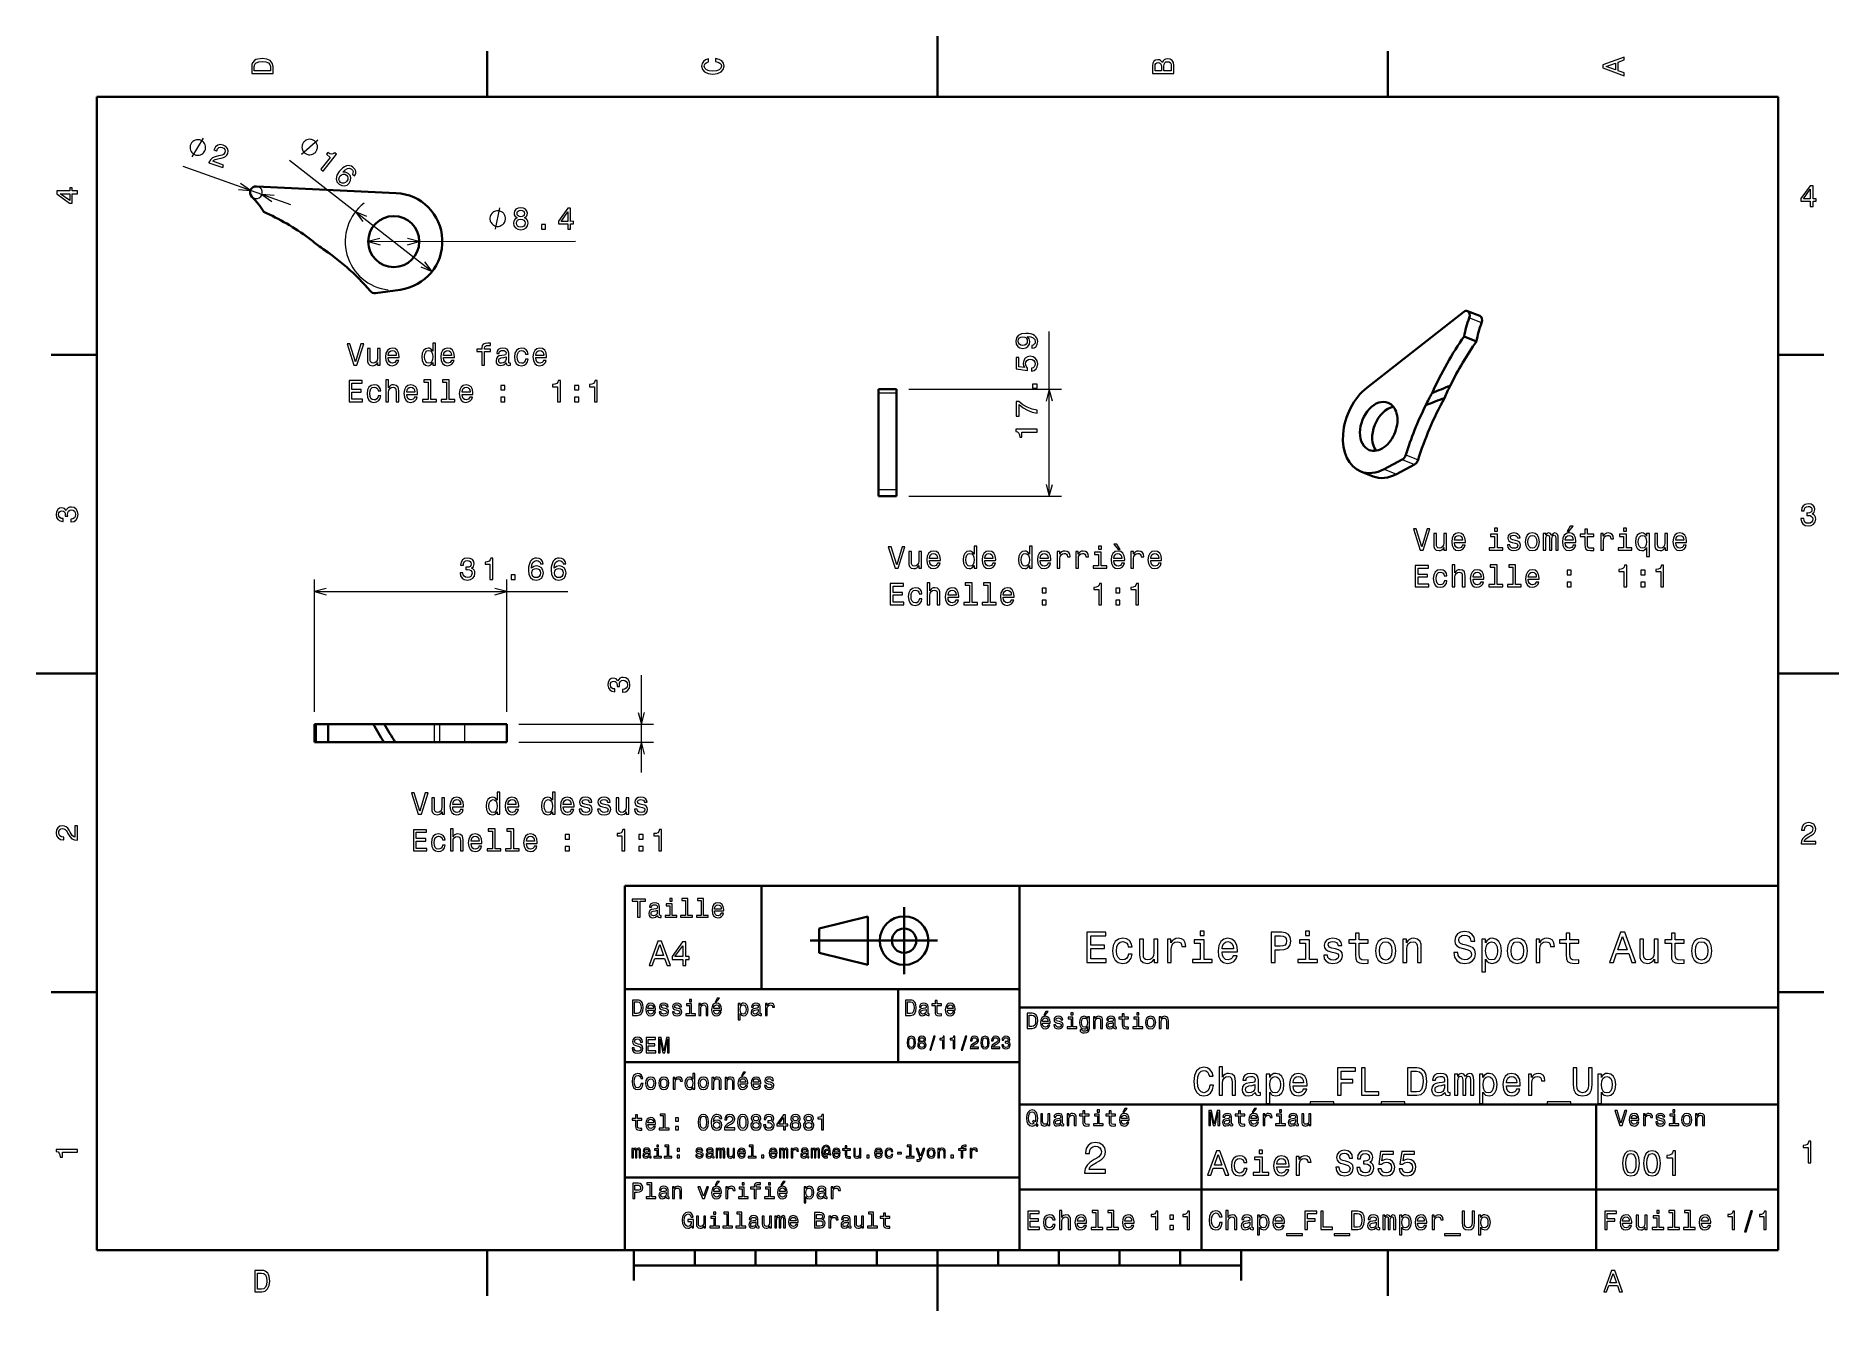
# Model space of a CAD drawing. Extents: x 0 to 297, y 0 to 210.
import ezdxf

# ---------------------------------------------------------------- set-up
doc = ezdxf.new("R2010")
doc.units = 0

msp = doc.modelspace()

# ---------------------------------------------------------------- linework, layer by layer
at = {"color": 7, "lineweight": 35, "ltscale": 0.25}
for p, q in [((148.5, 200), (148.5, 210)), ((10, 105), (0, 105)), ((287, 105), (297, 105)), ((192, 10), (192, 20)), ((148.5, 10), (148.5, 0))]:
    msp.add_line(p, q, dxfattribs=at)
at = {"color": 7, "lineweight": 35, "ltscale": 0.1875}
for p, q in [((74.300003, 200), (74.300003, 207.5)), ((222.699997, 200), (222.699997, 207.5)), ((10, 157.5), (2.5, 157.5)), ((287, 157.5), (294.5, 157.5)), ((10, 52.5), (2.5, 52.5)), ((287, 52.5), (294.5, 52.5)), ((74.300003, 10), (74.300003, 2.5)), ((222.699997, 10), (222.699997, 2.5))]:
    msp.add_line(p, q, dxfattribs=at)
at = {"color": 7, "lineweight": 35}
for p, q in [((287, 200), (10, 200)), ((10, 200), (10, 10)), ((287, 10), (287, 200)), ((59.311302, 184.139481), (36.312973, 185.243851)), ((219.222778, 152.070587), (235.201431, 164.575272)), ((97, 10), (97, 70)), ((97, 70), (287, 70)), ((162, 10), (162, 70)), ((287, 70), (287, 10)), ((127.5, 61), (148.5, 61)), ((97, 53), (162, 53)), ((162, 50), (287, 50)), ((97, 41), (162, 41)), ((162, 34), (287, 34)), ((257, 10), (257, 34)), ((97, 22), (162, 22)), ((162, 20), (287, 20)), ((10, 10), (287, 10)), ((97, 10), (287, 10)), ((98.5, 7.5), (198.5, 7.5))]:
    msp.add_line(p, q, dxfattribs=at)
at = {"color": 7, "lineweight": 13, "ltscale": 0.470825}
msp.add_line((24.174345, 188.546341), (41.917938, 182.233932), dxfattribs=at)
at = {"color": 7, "lineweight": 13}
for p, q in [((41.768387, 189.552872), (65.23204, 171.223862)), ((54.7276, 176.139801), (88.852127, 176.211899)), ((166.905731, 134.227142), (166.905731, 161.318954)), ((143.76091, 151.813019), (168.905731, 151.813019)), ((143.76091, 134.227142), (168.905731, 134.227142)), ((45.868938, 98.671158), (45.868938, 120.491928)), ((77.531517, 98.671158), (77.531517, 120.491928)), ((45.868938, 118.491928), (87.591652, 118.491928)), ((79.531517, 96.671158), (101.727554, 96.671158)), ((79.531517, 93.671158), (101.727554, 93.671158))]:
    msp.add_line(p, q, dxfattribs=at)
at = {"color": 7, "lineweight": 35, "ltscale": 0.102609}
msp.add_line((60.00647, 168.221771), (55.939613, 167.668259), dxfattribs=at)
at = {"color": 7, "lineweight": 35, "ltscale": 0.054672}
for p, q in [((237.847458, 163.900314), (235.815643, 164.709137)), ((237.28331, 159.705795), (235.251495, 160.514603)), ((220.250626, 137.467285), (218.218796, 138.276108))]:
    msp.add_line(p, q, dxfattribs=at)
at = {"color": 7, "lineweight": 13, "ltscale": 0.054672}
for p, q in [((238.125793, 162.749756), (236.093964, 163.558578)), ((225.07106, 140.258942), (227.102875, 139.450134)), ((225.63089, 140.992874), (227.66272, 140.184052)), ((222.087677, 138.661987), (224.119507, 137.853165))]:
    msp.add_line(p, q, dxfattribs=at)
at = {"color": 7, "lineweight": 35, "ltscale": 0.000229}
for p, q in [((138.76091, 151.813019), (138.76091, 151.803879)), ((141.76091, 151.813019), (141.76091, 151.803879))]:
    msp.add_line(p, q, dxfattribs=at)
at = {"color": 7, "lineweight": 35, "ltscale": 0.075}
for p, q in [((138.76091, 151.813019), (141.76091, 151.813019)), ((141.76091, 134.227142), (138.76091, 134.227142)), ((45.868938, 96.671158), (45.868938, 93.671158)), ((48.107155, 96.671158), (48.107155, 93.671158)), ((77.531517, 96.671158), (77.531517, 93.671158))]:
    msp.add_line(p, q, dxfattribs=at)
at = {"color": 7, "lineweight": 35, "ltscale": 0.013838}
for p, q in [((138.76091, 151.250366), (138.76091, 151.803879)), ((141.76091, 151.250366), (141.76091, 151.803879))]:
    msp.add_line(p, q, dxfattribs=at)
at = {"color": 7, "lineweight": 13, "ltscale": 0.075}
for p, q in [((138.76091, 151.803879), (141.76091, 151.803879)), ((138.76091, 151.250366), (141.76091, 151.250366)), ((138.76091, 135.332657), (141.76091, 135.332657)), ((141.76091, 134.228287), (138.76091, 134.228287)), ((46.160347, 96.671158), (46.160347, 93.671158)), ((65.646683, 93.671158), (65.646683, 96.671158)), ((66.543541, 93.671158), (66.543541, 96.671158)), ((70.610397, 93.671158), (70.610397, 96.671158))]:
    msp.add_line(p, q, dxfattribs=at)
at = {"color": 7, "lineweight": 35, "ltscale": 0.206899}
for p, q in [((138.76091, 151.250366), (138.76091, 142.974411)), ((141.76091, 151.250366), (141.76091, 142.974411))]:
    msp.add_line(p, q, dxfattribs=at)
at = {"color": 7, "lineweight": 35, "ltscale": 0.191044}
for p, q in [((138.76091, 142.974411), (138.76091, 135.332657)), ((141.76091, 142.974411), (141.76091, 135.332657))]:
    msp.add_line(p, q, dxfattribs=at)
at = {"color": 7, "lineweight": 35, "ltscale": 0.084598}
for p, q in [((222.087677, 138.661987), (225.07106, 140.258942)), ((224.119507, 137.853165), (227.102875, 139.450134))]:
    msp.add_line(p, q, dxfattribs=at)
at = {"color": 7, "lineweight": 35, "ltscale": 0.027609}
for p, q in [((138.76091, 135.332657), (138.76091, 134.228287)), ((141.76091, 135.332657), (141.76091, 134.228287))]:
    msp.add_line(p, q, dxfattribs=at)
at = {"color": 7, "lineweight": 35, "ltscale": 2.9e-05}
for p, q in [((138.76091, 134.228287), (138.76091, 134.227142)), ((141.76091, 134.228287), (141.76091, 134.227142))]:
    msp.add_line(p, q, dxfattribs=at)
at = {"color": 7, "lineweight": 13, "ltscale": 0.4009}
msp.add_line((99.727554, 88.671158), (99.727554, 104.707176), dxfattribs=at)
at = {"color": 7, "lineweight": 35, "ltscale": 0.007285}
for p, q in [((45.868938, 96.671158), (46.160347, 96.671158)), ((45.868938, 93.671158), (46.160347, 93.671158))]:
    msp.add_line(p, q, dxfattribs=at)
at = {"color": 7, "lineweight": 35, "ltscale": 0.04867}
for p, q in [((46.160347, 96.671158), (48.107155, 96.671158)), ((46.160347, 93.671158), (48.107151, 93.671158))]:
    msp.add_line(p, q, dxfattribs=at)
at = {"color": 7, "lineweight": 35, "ltscale": 0.185751}
msp.add_line((55.537804, 96.671158), (48.107758, 96.671158), dxfattribs=at)
at = {"color": 7, "lineweight": 35, "ltscale": 0.044359}
msp.add_line((57.312172, 96.671158), (55.537804, 96.671158), dxfattribs=at)
at = {"color": 7, "lineweight": 35, "ltscale": 0.208363}
msp.add_line((57.312172, 96.671158), (65.646683, 96.671158), dxfattribs=at)
at = {"color": 7, "lineweight": 35, "ltscale": 0.022421}
for p, q in [((65.646683, 96.671158), (66.543541, 96.671158)), ((65.646683, 93.671158), (66.543541, 93.671158))]:
    msp.add_line(p, q, dxfattribs=at)
at = {"color": 7, "lineweight": 35, "ltscale": 0.101671}
for p, q in [((70.610397, 96.671158), (66.543541, 96.671158)), ((70.610397, 93.671158), (66.543541, 93.671158))]:
    msp.add_line(p, q, dxfattribs=at)
at = {"color": 7, "lineweight": 35, "ltscale": 0.173028}
for p, q in [((70.610397, 96.671158), (77.531517, 96.671158)), ((70.610397, 93.671158), (77.531517, 93.671158))]:
    msp.add_line(p, q, dxfattribs=at)
at = {"color": 7, "lineweight": 35, "ltscale": 0.23011}
msp.add_line((48.107758, 93.671158), (57.312172, 93.671158), dxfattribs=at)
at = {"color": 7, "lineweight": 35, "ltscale": 0.046214}
msp.add_line((57.312172, 93.671158), (59.160751, 93.671158), dxfattribs=at)
at = {"color": 7, "lineweight": 35, "ltscale": 0.162148}
msp.add_line((59.160751, 93.671158), (65.646683, 93.671158), dxfattribs=at)
at = {"color": 7, "lineweight": 35, "ltscale": 0.425}
msp.add_line((119.5, 53), (119.5, 70), dxfattribs=at)
at = {"color": 7, "lineweight": 35, "ltscale": 0.275}
msp.add_line((143, 55.5), (143, 66.5), dxfattribs=at)
at = {"color": 7, "lineweight": 35, "ltscale": 0.206155}
for p, q in [((129, 63), (137, 65)), ((137, 57), (129, 59))]:
    msp.add_line(p, q, dxfattribs=at)
at = {"color": 7, "lineweight": 35, "ltscale": 0.1}
msp.add_line((129, 59), (129, 63), dxfattribs=at)
at = {"color": 7, "lineweight": 35, "ltscale": 0.2}
msp.add_line((137, 65), (137, 57), dxfattribs=at)
at = {"color": 7, "lineweight": 35, "ltscale": 0.3}
msp.add_line((142, 41), (142, 53), dxfattribs=at)
at = {"color": 7, "lineweight": 35, "ltscale": 0.35}
msp.add_line((192, 20), (192, 34), dxfattribs=at)
at = {"color": 7, "lineweight": 35, "ltscale": 0.125}
for p, q in [((98.5, 10), (98.5, 5)), ((198.5, 10), (198.5, 5))]:
    msp.add_line(p, q, dxfattribs=at)
at = {"color": 7, "lineweight": 35, "ltscale": 0.0625}
for p, q in [((108.5, 10), (108.5, 7.5)), ((118.5, 10), (118.5, 7.5)), ((128.5, 10), (128.5, 7.5)), ((138.5, 10), (138.5, 7.5)), ((158.5, 10), (158.5, 7.5)), ((168.5, 10), (168.5, 7.5)), ((178.5, 10), (178.5, 7.5)), ((188.5, 10), (188.5, 7.5))]:
    msp.add_line(p, q, dxfattribs=at)
at = {"color": 7, "lineweight": 13}
for points in [[(35.533215, 204.994965), (35.533215, 203.829971), (39.033215, 203.829971), (39.033215, 204.994965), (38.922264, 205.544678), (38.584366, 205.953171), (38.034657, 206.205338), (37.283215, 206.296112), (36.516644, 206.215424), (36.21405, 206.114563), (35.971977, 205.973343), (35.644165, 205.56485), (35.563473, 205.297562)], [(35.951801, 204.959656), (36.027451, 205.342941), (36.259438, 205.605194), (36.672985, 205.761536), (37.283215, 205.811966), (37.873272, 205.756485), (38.286816, 205.600143), (38.533936, 205.332855), (38.614628, 204.959656), (38.614628, 204.298996), (35.951801, 204.298996)], [(111.93206, 205.817017), (112.35569, 205.716141), (112.658287, 205.549713), (112.844887, 205.317734), (112.905403, 205.045395), (112.814629, 204.71759), (112.54229, 204.460388), (112.098488, 204.28891), (111.483215, 204.233429), (110.872986, 204.28891), (110.424141, 204.455338), (110.151802, 204.71254), (110.055984, 205.045395), (110.106415, 205.287476), (110.247627, 205.494247), (110.474571, 205.655624), (110.787247, 205.766571), (110.787247, 206.245682), (110.308144, 206.094391), (109.94503, 205.832138), (109.718086, 205.474075), (109.637398, 205.045395), (109.763474, 204.510818), (110.116501, 204.10231), (110.696472, 203.840057), (111.483215, 203.749283), (112.269958, 203.840057), (112.84993, 204.10231), (113.208, 204.510818), (113.329041, 205.045395), (113.233215, 205.51442), (112.965927, 205.892654), (112.527161, 206.159943), (111.93206, 206.301163)], [(185.542007, 205.630417), (185.249496, 205.983429), (185.052811, 206.074219), (184.81073, 206.104477), (184.432495, 206.03891), (184.160156, 205.842224), (183.993729, 205.524506), (183.933212, 205.080704), (183.933212, 203.835022), (187.433212, 203.835022), (187.433212, 205.151306), (187.36261, 205.620331), (187.155838, 205.968307), (186.828018, 206.185165), (186.384216, 206.260818), (186.08667, 206.215424), (185.839554, 206.094391), (185.65799, 205.897705)], [(185.385666, 204.984879), (185.385666, 204.298996), (184.351807, 204.298996), (184.351807, 205.025223), (184.382065, 205.297562), (184.472839, 205.489197), (184.629181, 205.605194), (184.86116, 205.645538), (185.093155, 205.600143), (185.254532, 205.479111), (185.355408, 205.272339)], [(187.014618, 205.095825), (187.014618, 204.298996), (185.809296, 204.298996), (185.809296, 205.050446), (185.844589, 205.368164), (185.9505, 205.595108), (186.132065, 205.731277), (186.394302, 205.776657), (186.671692, 205.731277), (186.863327, 205.605194), (186.979324, 205.393372)], [(261.633209, 203.466858), (261.633209, 203.930847), (260.604401, 204.298996), (260.604401, 205.695969), (261.633209, 206.064133), (261.633209, 206.538193), (258.128174, 205.257217), (258.128174, 204.742798)], [(260.17572, 204.460388), (258.632477, 205), (260.17572, 205.539627)], [(27.849461, 191.219131), (27.888565, 191.329056), (27.911814, 191.568436), (27.91551, 191.752869), (27.899656, 191.882339), (27.848394, 192.086319), (27.742172, 192.309845), (27.6164, 192.478424), (27.526033, 192.572495), (27.380709, 192.686096), (27.180426, 192.819275), (27.070507, 192.858368), (26.960588, 192.897476), (26.721201, 192.920731), (26.536772, 192.924423), (26.407301, 192.908569), (26.20332, 192.857315), (25.979786, 192.751083), (25.811213, 192.62532), (25.71715, 192.534943), (25.603535, 192.389618), (25.470367, 192.189346), (25.431263, 192.079422), (25.392159, 191.969498), (25.36891, 191.730118), (25.365211, 191.545685), (25.381067, 191.416214), (25.432329, 191.212234), (25.538549, 190.988708), (25.664324, 190.820129), (25.754688, 190.726059), (25.900015, 190.612457), (26.100298, 190.479279), (26.210217, 190.440186), (26.320133, 190.401077), (26.559523, 190.377823), (26.743952, 190.37413), (26.873421, 190.389984), (27.077402, 190.441238), (27.300936, 190.54747), (27.469511, 190.673233), (27.563574, 190.763611), (27.677189, 190.908936), (27.810356, 191.109207)], [(28.475889, 189.138824), (30.742355, 188.33252), (30.887728, 188.74115), (29.096411, 189.378418), (29.27564, 189.566238), (29.512619, 189.690704), (30.160053, 189.840424), (30.491104, 189.88324), (30.877388, 189.975983), (31.185228, 190.134109), (31.41325, 190.368805), (31.574022, 190.670258), (31.635239, 191.098114), (31.523483, 191.491165), (31.252371, 191.812439), (30.835836, 192.040924), (30.350956, 192.122421), (29.924648, 192.022491), (29.574551, 191.745575), (29.331177, 191.302231), (29.307512, 191.235703), (29.739899, 191.081879), (29.753422, 191.119888), (29.911131, 191.42778), (30.123941, 191.61972), (30.382347, 191.699081), (30.671778, 191.654999), (30.930462, 191.50943), (31.092516, 191.317963), (31.159634, 191.085327), (31.124319, 190.835602), (31.013302, 190.62886), (30.857098, 190.475662), (30.647577, 190.36821), (30.3878, 190.300049), (30.05337, 190.247726), (29.482918, 190.11879), (29.043499, 189.921829), (28.713457, 189.611008), (28.480961, 189.153091)], [(46.099579, 190.92804), (46.171398, 191.019974), (46.269066, 191.239777), (46.33083, 191.413589), (46.356682, 191.541443), (46.372471, 191.751175), (46.342293, 191.996811), (46.276199, 192.196487), (46.220169, 192.31427), (46.118172, 192.467972), (45.970203, 192.657578), (45.878265, 192.729401), (45.786324, 192.801224), (45.566532, 192.898895), (45.392715, 192.960663), (45.264862, 192.986511), (45.05513, 193.002289), (44.809494, 192.972122), (44.609821, 192.906021), (44.492031, 192.849991), (44.338333, 192.748001), (44.14872, 192.600021), (44.0769, 192.508087), (44.005081, 192.416153), (43.90741, 192.19635), (43.84565, 192.022537), (43.819798, 191.894684), (43.804008, 191.684952), (43.834187, 191.439316), (43.900276, 191.239655), (43.956306, 191.121857), (44.058304, 190.968155), (44.206276, 190.778549), (44.298214, 190.706726), (44.390152, 190.634903), (44.609943, 190.537231), (44.783764, 190.475479), (44.911613, 190.449615), (45.121346, 190.433838), (45.366985, 190.464005), (45.566658, 190.530106), (45.684448, 190.586136), (45.838146, 190.688126), (46.027756, 190.836105)], [(46.935066, 188.054733), (47.296734, 187.772202), (49.466866, 190.550278), (49.196609, 190.761398), (48.935692, 190.574844), (48.665325, 190.523651), (48.372223, 190.59903), (48.045338, 190.803192), (47.824909, 190.521011), (48.468754, 190.018051)], [(52.478691, 186.968826), (52.654655, 187.349731), (52.666061, 187.724792), (52.513779, 188.086929), (52.204399, 188.411804), (51.948181, 188.567169), (51.686501, 188.649979), (51.411411, 188.666489), (51.123779, 188.609589), (50.833797, 188.484146), (50.538353, 188.286163), (50.237446, 188.015656), (49.945236, 187.674362), (49.56797, 187.060318), (49.442932, 186.49884), (49.564423, 186.007172), (49.928452, 185.588409), (50.36985, 185.358795), (50.809868, 185.315842), (51.230377, 185.460922), (51.589775, 185.781738), (51.817154, 186.212082), (51.86097, 186.64502), (51.721603, 187.048264), (51.421539, 187.385071), (50.98188, 187.60051), (50.522739, 187.594406), (50.923862, 187.985016), (51.29631, 188.199646), (51.636971, 188.234314), (51.956898, 188.086777), (52.130775, 187.89975), (52.216606, 187.698318), (52.207302, 187.481598), (52.113052, 187.25444)], [(51.201164, 186.078903), (50.961853, 185.862671), (50.701546, 185.758835), (50.423355, 185.771362), (50.169746, 185.905487), (49.966305, 186.128403), (49.883705, 186.391312), (49.917469, 186.672119), (50.077293, 186.950439), (50.309521, 187.165802), (50.566719, 187.265671), (50.842682, 187.242081), (51.123238, 187.093323), (51.303703, 186.881943), (51.384567, 186.633194), (51.34993, 186.359467)], [(6.833213, 184.02739), (6.833213, 184.481277), (5.965778, 184.481277), (5.965778, 184.98056), (5.56232, 184.98056), (5.56232, 184.481277), (3.408862, 184.481277), (3.408862, 184.022339), (5.521974, 182.489197), (5.965778, 182.489197), (5.965778, 184.02739)], [(292.277374, 181.916794), (292.731262, 181.916794), (292.731262, 182.784225), (293.23056, 182.784225), (293.23056, 183.187683), (292.731262, 183.187683), (292.731262, 185.341141), (292.272339, 185.341141), (290.739197, 183.228027), (290.739197, 182.784225), (292.277374, 182.784225)], [(291.162842, 183.187683), (292.277374, 184.756134), (292.277374, 183.187683)], [(5.56232, 182.912827), (3.993876, 184.02739), (5.56232, 184.02739)], [(77.336159, 179.937576), (77.335915, 180.054245), (77.277084, 180.28746), (77.218384, 180.462341), (77.159805, 180.578873), (77.042763, 180.753632), (76.867393, 180.928253), (76.692154, 181.044556), (76.575363, 181.102646), (76.400238, 181.160614), (76.166779, 181.218445), (76.050117, 181.218201), (75.933449, 181.217957), (75.700241, 181.159134), (75.52536, 181.100433), (75.408821, 181.04184), (75.23407, 180.924805), (75.059441, 180.749435), (74.943138, 180.574188), (74.885056, 180.457397), (74.827087, 180.282288), (74.769249, 180.048828), (74.769493, 179.932159), (74.769745, 179.815491), (74.828568, 179.582291), (74.887276, 179.40741), (74.945854, 179.290863), (75.062889, 179.116104), (75.238258, 178.941483), (75.413506, 178.82518), (75.530296, 178.767105), (75.705414, 178.709137), (75.938873, 178.651291), (76.055542, 178.651535), (76.172203, 178.651794), (76.405411, 178.710617), (76.580292, 178.769318), (76.696831, 178.827896), (76.87159, 178.944931), (77.046219, 179.1203), (77.162514, 179.295547), (77.220604, 179.412338), (77.278564, 179.587463), (77.336403, 179.820923)], [(79.228516, 180.077744), (78.971611, 179.935989), (78.795517, 179.738937), (78.685089, 179.491577), (78.650414, 179.193954), (78.732056, 178.745285), (78.964775, 178.397797), (79.343483, 178.176697), (79.858078, 178.092041), (80.367256, 178.178848), (80.745033, 178.40155), (80.97628, 178.750031), (81.061073, 179.199051), (81.020096, 179.496521), (80.913666, 179.743408), (80.731697, 179.939713), (80.479233, 180.080383), (80.68071, 180.201859), (80.821564, 180.368576), (80.906876, 180.570496), (80.936615, 180.817673), (80.855164, 181.175568), (80.642738, 181.462585), (80.299408, 181.648453), (79.85041, 181.718109), (79.396675, 181.646545), (79.054131, 181.459229), (78.837875, 181.17131), (78.762985, 180.81308), (78.788727, 180.56601), (78.874886, 180.364471)], [(79.24218, 180.773743), (79.282051, 180.995728), (79.402725, 181.16745), (79.594147, 181.273773), (79.851265, 181.314651), (80.103516, 181.274841), (80.29538, 181.169342), (80.416779, 180.998123), (80.462639, 180.776321), (80.417725, 180.549286), (80.297058, 180.372513), (80.105667, 180.256119), (79.853577, 180.220276), (79.596291, 180.260086), (79.404411, 180.370621), (79.283005, 180.54689)], [(87.607269, 178.209274), (88.061157, 178.210236), (88.059326, 179.077667), (88.558601, 179.07872), (88.557755, 179.482178), (88.058472, 179.481125), (88.053925, 181.634583), (87.594994, 181.633606), (86.066315, 179.517273), (86.067253, 179.073456), (87.605438, 179.076706)], [(79.134537, 179.205063), (79.179367, 179.472458), (79.325188, 179.6745), (79.551857, 179.806091), (79.854355, 179.852127), (80.152, 179.807358), (80.379227, 179.676727), (80.525902, 179.475296), (80.576897, 179.208115), (80.527077, 178.920547), (80.381279, 178.703384), (80.154633, 178.561691), (79.857178, 178.515671), (79.554489, 178.560425), (79.327248, 178.701157), (79.180534, 178.917694)], [(83.245895, 178.200058), (83.941856, 178.201538), (83.940269, 178.952972), (83.244308, 178.951508)], [(86.490036, 179.477814), (87.601273, 181.048615), (87.604584, 179.480164)], [(164.038284, 158.590561), (164.436707, 158.666214), (164.744339, 158.883072), (164.935989, 159.226013), (165.006592, 159.679901), (164.971283, 159.977448), (164.880508, 160.244751), (164.724167, 160.471695), (164.502258, 160.66333), (164.224884, 160.814636), (163.881943, 160.925583), (163.488571, 160.99115), (163.034683, 161.016357), (162.323593, 160.930618), (161.804138, 160.683502), (161.491455, 160.290131), (161.380508, 159.750504), (161.471283, 159.256271), (161.713364, 158.883072), (162.086563, 158.640991), (162.555573, 158.560303), (163.039734, 158.640991), (163.407883, 158.878036), (163.639877, 159.231049), (163.715515, 159.679901), (163.619705, 160.153961), (163.327194, 160.512039), (163.886993, 160.431351), (164.2854, 160.269958), (164.52243, 160.022842), (164.598083, 159.684952), (164.56279, 159.422699), (164.451828, 159.231049), (164.275314, 159.10498), (164.038284, 159.05455)], [(162.550537, 159.0495), (162.237854, 159.09993), (161.990738, 159.24115), (161.834396, 159.463043), (161.778915, 159.750504), (161.834396, 160.048065), (161.990738, 160.275009), (162.232819, 160.416214), (162.545486, 160.471695), (162.86322, 160.416214), (163.10025, 160.275009), (163.246506, 160.043015), (163.296936, 159.735382), (163.246506, 159.458008), (163.10025, 159.24115), (162.868256, 159.09993)], [(53.491833, 159.307541), (52.614311, 156.326981), (51.711571, 159.307541), (51.232464, 159.307541), (52.362148, 155.80249), (52.86647, 155.80249), (53.97094, 159.307541)], [(56.694283, 158.510696), (56.250477, 158.510696), (56.250477, 156.947296), (56.200043, 156.584198), (56.053791, 156.321945), (55.826847, 156.160553), (55.529297, 156.110123), (55.292263, 156.150467), (55.140968, 156.271515), (55.055233, 156.478287), (55.035061, 156.770782), (55.035061, 158.510696), (54.591255, 158.510696), (54.591255, 156.730438), (54.606384, 156.372375), (54.702206, 156.074829), (54.994713, 155.80249), (55.463734, 155.706665), (55.715897, 155.741974), (55.932755, 155.832748), (56.119354, 155.98909), (56.270649, 156.216034), (56.270649, 155.80249), (56.694283, 155.80249)], [(58.030735, 157.028), (59.805954, 157.028), (59.810997, 157.234772), (59.730305, 157.814743), (59.5084, 158.248459), (59.155376, 158.510696), (58.686356, 158.606522), (58.227421, 158.505661), (57.874397, 158.223236), (57.647449, 157.764313), (57.566761, 157.159119), (57.642406, 156.538803), (57.869354, 156.084915), (58.217335, 155.80249), (58.671227, 155.706665), (59.064598, 155.772232), (59.387363, 155.943695), (59.624397, 156.216034), (59.760563, 156.579147), (59.321804, 156.579147), (59.231026, 156.377411), (59.099899, 156.22612), (58.7267, 156.105087), (58.43924, 156.160553), (58.222378, 156.337067), (58.081169, 156.624542), (58.030735, 157.012863)], [(58.030735, 157.401199), (58.086212, 157.749176), (58.222378, 158.006378), (58.429153, 158.16272), (58.701485, 158.218201), (58.968777, 158.16272), (59.175549, 158.006378), (59.301628, 157.749176), (59.347019, 157.401199)], [(65.378723, 156.221085), (65.378723, 155.80249), (65.822525, 155.80249), (65.822525, 159.423523), (65.383759, 159.423523), (65.383759, 158.097153), (65.045868, 158.480438), (64.839096, 158.571228), (64.602066, 158.606522), (64.173386, 158.505661), (63.840534, 158.223236), (63.623676, 157.769348), (63.548027, 157.159119), (63.623676, 156.548889), (63.840534, 156.089951), (64.173386, 155.80249), (64.602066, 155.706665), (64.839096, 155.741974), (65.050911, 155.832748)], [(64.677711, 158.208115), (64.970215, 158.137512), (65.192123, 157.940826), (65.323242, 157.613007), (65.373672, 157.159119), (65.323242, 156.70018), (65.192123, 156.372375), (64.970215, 156.170639), (64.677711, 156.105087), (64.40033, 156.170639), (64.188515, 156.372375), (64.04731, 156.705231), (64.001915, 157.159119), (64.04731, 157.607971), (64.188515, 157.935776), (64.40033, 158.137512)], [(67.138809, 157.028), (68.914024, 157.028), (68.919067, 157.234772), (68.838371, 157.814743), (68.61647, 158.248459), (68.263443, 158.510696), (67.794426, 158.606522), (67.335495, 158.505661), (66.982468, 158.223236), (66.755524, 157.764313), (66.674828, 157.159119), (66.750481, 156.538803), (66.977425, 156.084915), (67.325409, 155.80249), (67.779297, 155.706665), (68.172668, 155.772232), (68.495438, 155.943695), (68.732468, 156.216034), (68.868637, 156.579147), (68.429871, 156.579147), (68.339096, 156.377411), (68.20797, 156.22612), (67.83477, 156.105087), (67.54731, 156.160553), (67.330444, 156.337067), (67.18924, 156.624542), (67.138809, 157.012863)], [(67.138809, 157.401199), (67.194283, 157.749176), (67.330444, 158.006378), (67.537216, 158.16272), (67.809555, 158.218201), (68.076843, 158.16272), (68.283615, 158.006378), (68.409698, 157.749176), (68.455086, 157.401199)], [(73.437798, 158.041687), (73.437798, 155.80249), (73.881607, 155.80249), (73.881607, 158.041687), (74.890244, 158.041687), (74.890244, 158.419922), (73.881607, 158.419922), (73.881607, 158.586349), (73.916901, 158.788086), (74.032898, 158.924255), (74.229584, 159.004944), (74.512009, 159.035202), (74.890244, 159.01503), (74.890244, 159.398315), (74.41114, 159.423523), (73.977425, 159.378143), (73.674828, 159.241974), (73.493271, 159.004944), (73.437798, 158.667038), (73.437798, 158.419922), (72.625839, 158.419922), (72.625839, 158.041687)], [(77.467339, 156.155518), (77.467339, 156.140381), (77.492554, 155.968918), (77.568199, 155.847885), (77.885925, 155.75206), (78.133041, 155.792404), (78.133041, 156.135345), (78.02713, 156.120209), (77.885925, 156.185776), (77.86071, 156.387512), (77.86071, 157.78952), (77.800186, 158.147598), (77.623672, 158.39975), (77.31604, 158.551056), (76.882324, 158.606522), (76.458694, 158.546005), (76.146011, 158.374542), (75.949326, 158.107239), (75.883759, 157.754227), (75.883759, 157.723953), (76.282181, 157.723953), (76.317482, 157.935776), (76.428429, 158.087067), (76.609985, 158.177856), (76.867195, 158.21315), (77.114311, 158.187943), (77.290825, 158.112289), (77.396729, 157.981171), (77.432037, 157.799606), (77.411865, 157.587799), (77.331169, 157.481888), (77.12944, 157.431458), (76.751198, 157.391113), (76.317482, 157.300323), (76.009842, 157.138947), (75.828285, 156.88678), (75.772812, 156.51358), (75.823242, 156.180725), (75.979584, 155.933609), (76.231743, 155.777267), (76.579727, 155.721802), (77.048752, 155.827713)], [(80.619354, 157.613007), (81.058113, 157.613007), (80.967331, 158.016464), (80.750473, 158.334198), (80.412582, 158.530884), (79.973816, 158.606522), (79.48967, 158.505661), (79.121513, 158.223236), (78.889526, 157.764313), (78.808838, 157.149033), (78.884483, 156.538803), (79.111427, 156.084915), (79.469498, 155.80249), (79.958694, 155.706665), (80.39241, 155.782318), (80.730301, 155.994125), (80.962296, 156.326981), (81.063156, 156.770782), (80.639526, 156.770782), (80.563873, 156.488373), (80.422668, 156.27655), (80.22094, 156.145432), (79.973816, 156.105087), (79.666183, 156.170639), (79.444283, 156.372375), (79.308113, 156.70018), (79.262726, 157.164154), (79.308113, 157.618057), (79.449326, 157.945862), (79.67627, 158.147598), (79.973816, 158.218201), (80.236069, 158.172806), (80.432755, 158.056808), (80.563873, 157.865173)], [(82.318924, 157.028), (84.094131, 157.028), (84.099182, 157.234772), (84.018486, 157.814743), (83.796585, 158.248459), (83.443558, 158.510696), (82.974541, 158.606522), (82.51561, 158.505661), (82.162582, 158.223236), (81.935638, 157.764313), (81.854942, 157.159119), (81.930588, 156.538803), (82.157532, 156.084915), (82.505524, 155.80249), (82.959412, 155.706665), (83.352783, 155.772232), (83.675552, 155.943695), (83.912582, 156.216034), (84.048752, 156.579147), (83.609985, 156.579147), (83.519211, 156.377411), (83.388084, 156.22612), (83.014885, 156.105087), (82.727417, 156.160553), (82.510559, 156.337067), (82.369354, 156.624542), (82.318924, 157.012863)], [(82.318924, 157.401199), (82.374397, 157.749176), (82.510559, 158.006378), (82.717331, 158.16272), (82.98967, 158.218201), (83.256958, 158.16272), (83.46373, 158.006378), (83.589813, 157.749176), (83.635201, 157.401199)], [(77.416901, 156.75061), (77.356384, 156.488373), (77.195, 156.286636), (76.952927, 156.155518), (76.65538, 156.110123), (76.46373, 156.135345), (76.327568, 156.216034), (76.241837, 156.357239), (76.216614, 156.553925), (76.236786, 156.730438), (76.317482, 156.856522), (76.640244, 156.997742), (77.048752, 157.058258), (77.416901, 157.179291)], [(163.992905, 154.814194), (164.406448, 154.925156), (164.729218, 155.172272), (164.930939, 155.535385), (165.006592, 155.999359), (164.915802, 156.508728), (164.668686, 156.907135), (164.275314, 157.159302), (163.770996, 157.255127), (163.301971, 157.169388), (162.933823, 156.927307), (162.696793, 156.549072), (162.611053, 156.059875), (162.67157, 155.681641), (162.837997, 155.38913), (161.894913, 155.530334), (161.894913, 157.063477), (161.481369, 157.063477), (161.481369, 155.192444), (163.33728, 154.91507), (163.33728, 155.318527), (163.10025, 155.611023), (163.014511, 155.984222), (163.069992, 156.306992), (163.231369, 156.554108), (163.478485, 156.710449), (163.796219, 156.76593), (164.113937, 156.710449), (164.361053, 156.549072), (164.517395, 156.301956), (164.572876, 155.984222), (164.537567, 155.716934), (164.42157, 155.510162), (164.240021, 155.358871), (163.992905, 155.283218)], [(51.555233, 149.755661), (53.774254, 149.755661), (53.774254, 150.179291), (52.019211, 150.179291), (52.019211, 151.364456), (53.582611, 151.364456), (53.582611, 151.783035), (52.019211, 151.783035), (52.019211, 152.832031), (53.733906, 152.832031), (53.733906, 153.255661), (51.555233, 153.255661)], [(56.331169, 151.566177), (56.769928, 151.566177), (56.679153, 151.969635), (56.462292, 152.287369), (56.124397, 152.484055), (55.685635, 152.559692), (55.201485, 152.458832), (54.833328, 152.176407), (54.601341, 151.717484), (54.520649, 151.102203), (54.596298, 150.491974), (54.823242, 150.038086), (55.181313, 149.755661), (55.670506, 149.659836), (56.104225, 149.735489), (56.44212, 149.947296), (56.674107, 150.280151), (56.774971, 150.723953), (56.351341, 150.723953), (56.275692, 150.441544), (56.134483, 150.229721), (55.932755, 150.098602), (55.685635, 150.058258), (55.377998, 150.12381), (55.156097, 150.325546), (55.019928, 150.653351), (54.974541, 151.11734), (55.019928, 151.571228), (55.16114, 151.899033), (55.388084, 152.100769), (55.685635, 152.171371), (55.947884, 152.125977), (56.144569, 152.009979), (56.275692, 151.818344)], [(57.642406, 149.755661), (58.086212, 149.755661), (58.086212, 151.319061), (58.131599, 151.677124), (58.277855, 151.939377), (58.504799, 152.100769), (58.807392, 152.161285), (59.049469, 152.110855), (59.200768, 151.974686), (59.276413, 151.747742), (59.301628, 151.445145), (59.301628, 149.755661), (59.745434, 149.755661), (59.745434, 151.535919), (59.725262, 151.893982), (59.634483, 152.191544), (59.336933, 152.463867), (58.872955, 152.559692), (58.620796, 152.524399), (58.403934, 152.428574), (58.222378, 152.277267), (58.086212, 152.070496), (58.086212, 153.376694), (57.642406, 153.376694)], [(61.066757, 150.981171), (62.841976, 150.981171), (62.847019, 151.187943), (62.766327, 151.767914), (62.544426, 152.20163), (62.191399, 152.463867), (61.722378, 152.559692), (61.263447, 152.458832), (60.910419, 152.176407), (60.683475, 151.717484), (60.602783, 151.112289), (60.678432, 150.491974), (60.905376, 150.038086), (61.253357, 149.755661), (61.707249, 149.659836), (62.10062, 149.725403), (62.423386, 149.896866), (62.660419, 150.169205), (62.796585, 150.532318), (62.357826, 150.532318), (62.267048, 150.330582), (62.135925, 150.179291), (61.762726, 150.058258), (61.475262, 150.113724), (61.2584, 150.290237), (61.117191, 150.577713), (61.066757, 150.966034)], [(61.066757, 151.35437), (61.122234, 151.702347), (61.2584, 151.959549), (61.465176, 152.115891), (61.737511, 152.171371), (62.004799, 152.115891), (62.211571, 151.959549), (62.337654, 151.702347), (62.383041, 151.35437)], [(64.597015, 153.003494), (64.597015, 150.12886), (63.684196, 150.12886), (63.684196, 149.755661), (65.948601, 149.755661), (65.948601, 150.12886), (65.040825, 150.12886), (65.040825, 153.376694), (63.901054, 153.376694), (63.901054, 153.003494)], [(67.633041, 153.003494), (67.633041, 150.12886), (66.720215, 150.12886), (66.720215, 149.755661), (68.984627, 149.755661), (68.984627, 150.12886), (68.076843, 150.12886), (68.076843, 153.376694), (66.937073, 153.376694), (66.937073, 153.003494)], [(70.174828, 150.981171), (71.950043, 150.981171), (71.955086, 151.187943), (71.874397, 151.767914), (71.652496, 152.20163), (71.299469, 152.463867), (70.830444, 152.559692), (70.371513, 152.458832), (70.018494, 152.176407), (69.791542, 151.717484), (69.710854, 151.112289), (69.786499, 150.491974), (70.013443, 150.038086), (70.361427, 149.755661), (70.815323, 149.659836), (71.208694, 149.725403), (71.531456, 149.896866), (71.768494, 150.169205), (71.904655, 150.532318), (71.465897, 150.532318), (71.375114, 150.330582), (71.243996, 150.179291), (70.870796, 150.058258), (70.583328, 150.113724), (70.36647, 150.290237), (70.225266, 150.577713), (70.174828, 150.966034)], [(70.174828, 151.35437), (70.230301, 151.702347), (70.36647, 151.959549), (70.573242, 152.115891), (70.845581, 152.171371), (71.112869, 152.115891), (71.319641, 151.959549), (71.445724, 151.702347), (71.491112, 151.35437)], [(76.554512, 151.712433), (77.250473, 151.712433), (77.250473, 152.463867), (76.554512, 152.463867)], [(85.919785, 149.755661), (86.378716, 149.755661), (86.378716, 153.280884), (86.035782, 153.280884), (85.945, 152.973236), (85.763443, 152.766464), (85.486069, 152.645432), (85.102783, 152.605087), (85.102783, 152.247009), (85.919785, 152.247009)], [(88.698601, 151.712433), (89.394562, 151.712433), (89.394562, 152.463867), (88.698601, 152.463867)], [(91.991829, 149.755661), (92.45076, 149.755661), (92.45076, 153.280884), (92.107819, 153.280884), (92.017044, 152.973236), (91.835487, 152.766464), (91.558105, 152.645432), (91.17482, 152.605087), (91.17482, 152.247009), (91.991829, 152.247009)], [(164.905731, 151.980911), (164.905731, 152.67688), (164.154282, 152.67688), (164.154282, 151.980911)], [(76.554512, 149.755661), (77.250473, 149.755661), (77.250473, 150.507095), (76.554512, 150.507095)], [(88.698601, 149.755661), (89.394562, 149.755661), (89.394562, 150.507095), (88.698601, 150.507095)], [(164.905731, 147.891861), (164.905731, 148.40123), (164.073593, 148.567657), (163.296936, 148.860168), (162.575745, 149.273712), (161.899963, 149.813339), (161.481369, 149.813339), (161.481369, 147.41275), (161.940308, 147.41275), (161.940308, 149.329178), (162.62114, 148.774429), (163.33223, 148.355835), (164.088715, 148.063339)], [(164.905731, 144.766068), (164.905731, 145.225006), (161.380508, 145.225006), (161.380508, 144.882065), (161.688141, 144.79129), (161.894913, 144.609726), (162.015961, 144.332352), (162.056305, 143.949066), (162.414368, 143.949066), (162.414368, 144.766068)], [(5.73379, 129.979111), (5.769093, 129.979111), (6.253242, 130.059799), (6.616354, 130.296829), (6.848343, 130.670029), (6.934078, 131.164276), (6.848343, 131.688766), (6.626441, 132.082138), (6.273415, 132.334305), (5.819525, 132.425079), (5.521974, 132.384735), (5.279899, 132.273788), (5.0933, 132.092224), (4.957133, 131.850143), (4.684798, 132.177963), (4.251081, 132.293961), (3.857709, 132.218307), (3.560158, 132.00145), (3.373559, 131.648422), (3.307997, 131.164276), (3.388689, 130.710388), (3.610591, 130.362396), (3.963617, 130.135452), (4.432637, 130.059799), (4.46794, 130.059799), (4.46794, 130.508652), (4.145173, 130.548996), (3.913184, 130.680115), (3.771974, 130.891937), (3.721542, 131.189484), (3.761888, 131.451736), (3.867795, 131.643372), (4.039265, 131.759369), (4.271254, 131.804764), (4.518372, 131.759369), (4.684798, 131.638336), (4.785663, 131.426514), (4.815922, 131.139053), (4.810879, 130.942368), (5.209294, 130.942368), (5.199208, 131.189484), (5.244596, 131.507217), (5.365634, 131.744247), (5.56232, 131.885452), (5.819525, 131.935883), (6.112032, 131.880417), (6.328891, 131.734161), (6.465058, 131.502167), (6.510447, 131.194534), (6.460014, 130.876801), (6.308718, 130.644821), (6.066643, 130.498566), (5.73379, 130.443085)], [(290.729126, 130.51622), (290.729126, 130.480911), (290.809814, 129.996765), (291.046844, 129.633652), (291.420044, 129.401657), (291.914276, 129.315933), (292.438782, 129.401657), (292.832153, 129.623566), (293.08429, 129.976593), (293.175079, 130.430481), (293.134735, 130.728027), (293.023773, 130.970108), (292.842224, 131.156708), (292.600159, 131.292877), (292.927948, 131.565216), (293.043945, 131.998932), (292.968292, 132.392303), (292.751434, 132.68985), (292.398407, 132.87645), (291.914276, 132.942017), (291.460388, 132.861313), (291.112396, 132.63942), (290.885468, 132.286392), (290.809814, 131.817368), (290.809814, 131.782074), (291.258636, 131.782074), (291.299011, 132.104828), (291.430115, 132.336823), (291.641937, 132.478027), (291.939484, 132.528473), (292.201721, 132.488113), (292.393372, 132.382217), (292.509369, 132.210739), (292.554749, 131.97876), (292.509369, 131.731628), (292.388336, 131.565216), (292.176514, 131.46434), (291.889069, 131.434082), (291.692383, 131.439133), (291.692383, 131.04071), (291.939484, 131.050797), (292.257202, 131.005417), (292.494232, 130.884369), (292.635468, 130.687683), (292.685883, 130.430481), (292.630402, 130.13797), (292.484161, 129.921112), (292.252167, 129.784943), (291.944519, 129.739563), (291.626801, 129.789993), (291.394806, 129.941284), (291.248566, 130.183365), (291.193085, 130.51622)], [(229.147995, 128.844742), (228.270462, 125.864189), (227.367737, 128.844742), (226.888626, 128.844742), (228.018311, 125.339691), (228.522629, 125.339691), (229.62709, 128.844742)], [(232.350433, 128.047897), (231.906631, 128.047897), (231.906631, 126.484505), (231.856201, 126.121391), (231.709946, 125.859146), (231.483002, 125.697762), (231.185455, 125.647331), (230.948425, 125.687675), (230.797119, 125.808708), (230.711395, 126.01548), (230.691223, 126.307991), (230.691223, 128.047897), (230.247406, 128.047897), (230.247406, 126.267647), (230.262543, 125.909576), (230.358368, 125.612022), (230.650879, 125.339691), (231.119888, 125.243874), (231.372055, 125.279175), (231.588913, 125.369949), (231.775513, 125.526291), (231.926804, 125.753235), (231.926804, 125.339691), (232.350433, 125.339691)], [(233.68689, 126.565193), (235.462112, 126.565193), (235.467148, 126.771965), (235.386459, 127.351936), (235.164566, 127.78566), (234.811539, 128.047897), (234.342514, 128.143723), (233.883575, 128.042862), (233.530548, 127.760437), (233.303604, 127.301506), (233.222916, 126.69632), (233.298569, 126.076004), (233.525513, 125.622108), (233.873489, 125.339691), (234.327393, 125.243874), (234.720764, 125.309433), (235.043518, 125.480904), (235.280548, 125.753235), (235.416718, 126.116348), (234.977966, 126.116348), (234.887177, 125.914619), (234.756058, 125.763321), (234.382858, 125.642288), (234.095398, 125.697762), (233.87854, 125.874275), (233.73732, 126.161736), (233.68689, 126.550064)], [(233.68689, 126.938393), (233.742371, 127.286377), (233.87854, 127.543579), (234.085312, 127.699921), (234.357651, 127.755394), (234.624939, 127.699921), (234.831711, 127.543579), (234.957794, 127.286377), (235.003174, 126.938393)], [(240.727234, 125.712891), (240.727234, 127.957123), (239.587463, 127.957123), (239.587463, 127.578888), (240.283432, 127.578888), (240.283432, 125.712891), (239.375656, 125.712891), (239.375656, 125.339691), (241.645111, 125.339691), (241.645111, 125.712891)], [(240.742371, 128.960724), (240.273346, 128.960724), (240.273346, 128.456406), (240.742371, 128.456406)], [(243.733002, 126.918221), (243.304337, 127.019089), (242.986603, 127.135078), (242.880707, 127.372108), (242.910965, 127.538536), (243.016861, 127.659576), (243.188339, 127.735222), (243.435455, 127.76548), (243.672485, 127.735222), (243.859085, 127.644447), (243.980118, 127.508278), (244.030548, 127.326721), (244.464279, 127.326721), (244.464279, 127.336807), (244.388626, 127.664619), (244.181854, 127.921822), (243.859085, 128.083206), (243.435455, 128.143723), (243.006775, 128.083206), (242.694092, 127.916779), (242.497406, 127.669662), (242.43689, 127.356979), (242.482285, 127.05439), (242.623489, 126.842575), (242.855484, 126.691277), (243.193375, 126.585365), (243.687622, 126.464333), (243.990204, 126.338249), (244.070892, 126.237389), (244.101166, 126.08609), (244.055771, 125.89949), (243.934738, 125.758278), (243.738052, 125.667503), (243.4758, 125.637245), (243.198425, 125.667503), (242.996689, 125.773407), (242.860535, 125.944878), (242.805054, 126.181908), (242.376373, 126.181908), (242.446976, 125.77845), (242.653748, 125.485947), (242.981567, 125.309433), (243.435455, 125.243874), (243.909515, 125.309433), (244.257507, 125.485947), (244.469315, 125.768364), (244.544968, 126.13652), (244.489487, 126.454247), (244.333145, 126.671104), (244.075943, 126.812317)], [(245.311539, 126.691277), (245.392227, 126.076004), (245.624207, 125.622108), (245.992371, 125.339691), (246.486603, 125.243874), (246.9758, 125.339691), (247.343964, 125.617065), (247.575943, 126.070961), (247.661682, 126.691277), (247.575943, 127.306549), (247.343964, 127.76548), (246.9758, 128.042862), (246.486603, 128.143723), (245.992371, 128.042862), (245.624207, 127.760437), (245.392227, 127.306549)], [(245.765427, 126.69632), (245.810822, 127.150208), (245.952026, 127.47802), (246.17897, 127.679749), (246.486603, 127.750351), (246.7892, 127.679749), (247.016144, 127.483063), (247.157349, 127.150208), (247.207794, 126.69632), (247.157349, 126.237389), (247.016144, 125.904533), (246.7892, 125.702805), (246.486603, 125.637245), (246.17897, 125.702805), (245.952026, 125.904533), (245.810822, 126.237389)], [(248.30217, 125.339691), (248.710678, 125.339691), (248.710678, 127.150208), (248.735886, 127.422546), (248.811539, 127.619232), (248.927536, 127.735222), (249.078827, 127.780617), (249.19986, 127.740265), (249.280548, 127.639404), (249.320908, 127.467934), (249.336029, 127.24099), (249.336029, 125.339691), (249.719315, 125.339691), (249.719315, 127.150208), (249.744537, 127.417503), (249.820175, 127.614189), (249.941223, 127.735222), (250.092514, 127.780617), (250.213547, 127.740265), (250.29425, 127.639404), (250.344681, 127.24099), (250.344681, 125.339691), (250.753174, 125.339691), (250.753174, 127.210732), (250.727966, 127.59906), (250.647278, 127.896606), (250.485886, 128.078171), (250.223633, 128.143723), (249.916, 128.042862), (249.67897, 127.750351), (249.492371, 128.037811), (249.179688, 128.143723), (248.892227, 128.042862), (248.695541, 127.760437), (248.695541, 128.047897), (248.30217, 128.047897)], [(251.90303, 126.565193), (253.678253, 126.565193), (253.683289, 126.771965), (253.6026, 127.351936), (253.380707, 127.78566), (253.027679, 128.047897), (252.558655, 128.143723), (252.099716, 128.042862), (251.746689, 127.760437), (251.519745, 127.301506), (251.439056, 126.69632), (251.514709, 126.076004), (251.741653, 125.622108), (252.08963, 125.339691), (252.543518, 125.243874), (252.93689, 125.309433), (253.259659, 125.480904), (253.496689, 125.753235), (253.632858, 126.116348), (253.194092, 126.116348), (253.103317, 125.914619), (252.972198, 125.763321), (252.598999, 125.642288), (252.311539, 125.697762), (252.094681, 125.874275), (251.953461, 126.161736), (251.90303, 126.550064)], [(251.90303, 126.938393), (251.958511, 127.286377), (252.094681, 127.543579), (252.301453, 127.699921), (252.573792, 127.755394), (252.84108, 127.699921), (253.047852, 127.543579), (253.17392, 127.286377), (253.219315, 126.938393)], [(252.210663, 128.416061), (252.508224, 128.416061), (253.209229, 129.273407), (252.714996, 129.273407)], [(255.145828, 127.578888), (255.145828, 126.22226), (255.176086, 125.783493), (255.317291, 125.480904), (255.599716, 125.30439), (256.078827, 125.243874), (256.603333, 125.269089), (256.603333, 125.652374), (256.220032, 125.622108), (255.872055, 125.66246), (255.685455, 125.788536), (255.604767, 126.000351), (255.58963, 126.297905), (255.58963, 127.578888), (256.603333, 127.578888), (256.603333, 127.957123), (255.58963, 127.957123), (255.58963, 128.748917), (255.145828, 128.748917), (255.145828, 127.957123), (254.379257, 127.957123), (254.379257, 127.578888)], [(257.753174, 125.339691), (258.196991, 125.339691), (258.196991, 126.887962), (258.242371, 127.261162), (258.37854, 127.52845), (258.600433, 127.689835), (258.89798, 127.745308), (259.119904, 127.710007), (259.286316, 127.609146), (259.387177, 127.437675), (259.422485, 127.205688), (259.871338, 127.205688), (259.810822, 127.614189), (259.644379, 127.906693), (259.367004, 128.083206), (258.98877, 128.143723), (258.731567, 128.103378), (258.509674, 128.002518), (258.312988, 127.831047), (258.156647, 127.59906), (258.156647, 128.047897), (257.753174, 128.047897)], [(261.979401, 125.712891), (261.979401, 127.957123), (260.83963, 127.957123), (260.83963, 127.578888), (261.535583, 127.578888), (261.535583, 125.712891), (260.627808, 125.712891), (260.627808, 125.339691), (262.897278, 125.339691), (262.897278, 125.712891)], [(261.994537, 128.960724), (261.525513, 128.960724), (261.525513, 128.456406), (261.994537, 128.456406)], [(265.323059, 127.629318), (265.166718, 127.856262), (264.990204, 128.017639), (264.783447, 128.108429), (264.546387, 128.143723), (264.117737, 128.042862), (263.784882, 127.760437), (263.568024, 127.306549), (263.492371, 126.69632), (263.568024, 126.081047), (263.784882, 125.627151), (264.117737, 125.339691), (264.546387, 125.243874), (264.783447, 125.274132), (264.985168, 125.359863), (265.161682, 125.516205), (265.323059, 125.753235), (265.323059, 124.290703), (265.766876, 124.290703), (265.766876, 128.047897), (265.323059, 128.047897)], [(263.946259, 126.69632), (263.991638, 127.145164), (264.132874, 127.472977), (264.344666, 127.674706), (264.62204, 127.745308), (264.914551, 127.674706), (265.136475, 127.47802), (265.267578, 127.150208), (265.318024, 126.69632), (265.267578, 126.237389), (265.136475, 125.909576), (264.914551, 125.707848), (264.62204, 125.642288), (264.344666, 125.707848), (264.132874, 125.909576), (263.991638, 126.242432)], [(268.782715, 128.047897), (268.338898, 128.047897), (268.338898, 126.484505), (268.288483, 126.121391), (268.142212, 125.859146), (267.915283, 125.697762), (267.617737, 125.647331), (267.380707, 125.687675), (267.229401, 125.808708), (267.143677, 126.01548), (267.123474, 126.307991), (267.123474, 128.047897), (266.679688, 128.047897), (266.679688, 126.267647), (266.694824, 125.909576), (266.790649, 125.612022), (267.08313, 125.339691), (267.552155, 125.243874), (267.804321, 125.279175), (268.021179, 125.369949), (268.207794, 125.526291), (268.35907, 125.753235), (268.35907, 125.339691), (268.782715, 125.339691)], [(270.119171, 126.565193), (271.894379, 126.565193), (271.899414, 126.771965), (271.818726, 127.351936), (271.596832, 127.78566), (271.243805, 128.047897), (270.77478, 128.143723), (270.315857, 128.042862), (269.96283, 127.760437), (269.73587, 127.301506), (269.655182, 126.69632), (269.730835, 126.076004), (269.957794, 125.622108), (270.305756, 125.339691), (270.759644, 125.243874), (271.153015, 125.309433), (271.4758, 125.480904), (271.71283, 125.753235), (271.848999, 126.116348), (271.410217, 126.116348), (271.319458, 125.914619), (271.188324, 125.763321), (270.815125, 125.642288), (270.527679, 125.697762), (270.310822, 125.874275), (270.169586, 126.161736), (270.119171, 126.550064)], [(270.119171, 126.938393), (270.174652, 127.286377), (270.310822, 127.543579), (270.517578, 127.699921), (270.789917, 127.755394), (271.05722, 127.699921), (271.263977, 127.543579), (271.390076, 127.286377), (271.435455, 126.938393)], [(142.656448, 125.875549), (141.778915, 122.895004), (140.87619, 125.875549), (140.397079, 125.875549), (141.526764, 122.370506), (142.031082, 122.370506), (143.135544, 125.875549)], [(145.858887, 125.07872), (145.415085, 125.07872), (145.415085, 123.51532), (145.364655, 123.152206), (145.218399, 122.889961), (144.991455, 122.728577), (144.693909, 122.678146), (144.456879, 122.718491), (144.305573, 122.839523), (144.219849, 123.046295), (144.199677, 123.338806), (144.199677, 125.07872), (143.755859, 125.07872), (143.755859, 123.298462), (143.770996, 122.940392), (143.866821, 122.642838), (144.159332, 122.370506), (144.628342, 122.274689), (144.880508, 122.30999), (145.097366, 122.400764), (145.283966, 122.557106), (145.435257, 122.78405), (145.435257, 122.370506), (145.858887, 122.370506)], [(147.195343, 123.596008), (148.970566, 123.596008), (148.975601, 123.80278), (148.894913, 124.382751), (148.673019, 124.816475), (148.319992, 125.07872), (147.850967, 125.174538), (147.392029, 125.073677), (147.039001, 124.791252), (146.812057, 124.332321), (146.731369, 123.727135), (146.807022, 123.106819), (147.033966, 122.652924), (147.381943, 122.370506), (147.835846, 122.274689), (148.229218, 122.340248), (148.551971, 122.511719), (148.789001, 122.78405), (148.925171, 123.147163), (148.48642, 123.147163), (148.39563, 122.945435), (148.264511, 122.794136), (147.891312, 122.673103), (147.603851, 122.728577), (147.386993, 122.90509), (147.245773, 123.192551), (147.195343, 123.580879)], [(147.195343, 123.969208), (147.250824, 124.317192), (147.386993, 124.574394), (147.593765, 124.730736), (147.866104, 124.786209), (148.133392, 124.730736), (148.340164, 124.574394), (148.466248, 124.317192), (148.511627, 123.969208)], [(154.543335, 122.789093), (154.543335, 122.370506), (154.987137, 122.370506), (154.987137, 125.991547), (154.54837, 125.991547), (154.54837, 124.665176), (154.21048, 125.048462), (154.003708, 125.139236), (153.766678, 125.174538), (153.337997, 125.073677), (153.005142, 124.791252), (152.788284, 124.337364), (152.712646, 123.727135), (152.788284, 123.116905), (153.005142, 122.657967), (153.337997, 122.370506), (153.766678, 122.274689), (154.003708, 122.30999), (154.215515, 122.400764)], [(153.842316, 124.776123), (154.134827, 124.705521), (154.356735, 124.508835), (154.487854, 124.181023), (154.538284, 123.727135), (154.487854, 123.268204), (154.356735, 122.940392), (154.134827, 122.738663), (153.842316, 122.673103), (153.564941, 122.738663), (153.353134, 122.940392), (153.211914, 123.273247), (153.166534, 123.727135), (153.211914, 124.17598), (153.353134, 124.503792), (153.564941, 124.705521)], [(156.303421, 123.596008), (158.078629, 123.596008), (158.083679, 123.80278), (158.002991, 124.382751), (157.781082, 124.816475), (157.428055, 125.07872), (156.959045, 125.174538), (156.500107, 125.073677), (156.147079, 124.791252), (155.920135, 124.332321), (155.839447, 123.727135), (155.915085, 123.106819), (156.142029, 122.652924), (156.490021, 122.370506), (156.943909, 122.274689), (157.33728, 122.340248), (157.660049, 122.511719), (157.897079, 122.78405), (158.033249, 123.147163), (157.594482, 123.147163), (157.503708, 122.945435), (157.372589, 122.794136), (156.99939, 122.673103), (156.711914, 122.728577), (156.495056, 122.90509), (156.353851, 123.192551), (156.303421, 123.580879)], [(156.303421, 123.969208), (156.358887, 124.317192), (156.495056, 124.574394), (156.701828, 124.730736), (156.974167, 124.786209), (157.241455, 124.730736), (157.448227, 124.574394), (157.57431, 124.317192), (157.619705, 123.969208)], [(163.651398, 122.789093), (163.651398, 122.370506), (164.0952, 122.370506), (164.0952, 125.991547), (163.656448, 125.991547), (163.656448, 124.665176), (163.318542, 125.048462), (163.111771, 125.139236), (162.874741, 125.174538), (162.446075, 125.073677), (162.11322, 124.791252), (161.896362, 124.337364), (161.820709, 123.727135), (161.896362, 123.116905), (162.11322, 122.657967), (162.446075, 122.370506), (162.874741, 122.274689), (163.111771, 122.30999), (163.323593, 122.400764)], [(162.950394, 124.776123), (163.242905, 124.705521), (163.464798, 124.508835), (163.595932, 124.181023), (163.646362, 123.727135), (163.595932, 123.268204), (163.464798, 122.940392), (163.242905, 122.738663), (162.950394, 122.673103), (162.673019, 122.738663), (162.461197, 122.940392), (162.319992, 123.273247), (162.274597, 123.727135), (162.319992, 124.17598), (162.461197, 124.503792), (162.673019, 124.705521)], [(165.411484, 123.596008), (167.186707, 123.596008), (167.191742, 123.80278), (167.111053, 124.382751), (166.88916, 124.816475), (166.536133, 125.07872), (166.067108, 125.174538), (165.60817, 125.073677), (165.255142, 124.791252), (165.028198, 124.332321), (164.94751, 123.727135), (165.023163, 123.106819), (165.250107, 122.652924), (165.598083, 122.370506), (166.051971, 122.274689), (166.445343, 122.340248), (166.768112, 122.511719), (167.005142, 122.78405), (167.141312, 123.147163), (166.702545, 123.147163), (166.611771, 122.945435), (166.480652, 122.794136), (166.107452, 122.673103), (165.819992, 122.728577), (165.603134, 122.90509), (165.461914, 123.192551), (165.411484, 123.580879)], [(165.411484, 123.969208), (165.466965, 124.317192), (165.603134, 124.574394), (165.809906, 124.730736), (166.082245, 124.786209), (166.349533, 124.730736), (166.556305, 124.574394), (166.682373, 124.317192), (166.727768, 123.969208)], [(168.225601, 122.370506), (168.669403, 122.370506), (168.669403, 123.918777), (168.714798, 124.291977), (168.850967, 124.559265), (169.072876, 124.72065), (169.370422, 124.776123), (169.592316, 124.740822), (169.758743, 124.639961), (169.859619, 124.468491), (169.894913, 124.236504), (170.343765, 124.236504), (170.283249, 124.645004), (170.116821, 124.937508), (169.839447, 125.114021), (169.461197, 125.174538), (169.203995, 125.134193), (168.982086, 125.033333), (168.7854, 124.861862), (168.629059, 124.629875), (168.629059, 125.07872), (168.225601, 125.07872)], [(171.261627, 122.370506), (171.705429, 122.370506), (171.705429, 123.918777), (171.750824, 124.291977), (171.886993, 124.559265), (172.108887, 124.72065), (172.406433, 124.776123), (172.628342, 124.740822), (172.794769, 124.639961), (172.89563, 124.468491), (172.930939, 124.236504), (173.379791, 124.236504), (173.319275, 124.645004), (173.152832, 124.937508), (172.875458, 125.114021), (172.497223, 125.174538), (172.240021, 125.134193), (172.018112, 125.033333), (171.821426, 124.861862), (171.665085, 124.629875), (171.665085, 125.07872), (171.261627, 125.07872)], [(175.487854, 122.743706), (175.487854, 124.987938), (174.348083, 124.987938), (174.348083, 124.609703), (175.044052, 124.609703), (175.044052, 122.743706), (174.136261, 122.743706), (174.136261, 122.370506), (176.405716, 122.370506), (176.405716, 122.743706)], [(175.502991, 125.991547), (175.033966, 125.991547), (175.033966, 125.487221), (175.502991, 125.487221)], [(177.555573, 123.596008), (179.330795, 123.596008), (179.335831, 123.80278), (179.255142, 124.382751), (179.033234, 124.816475), (178.680206, 125.07872), (178.211197, 125.174538), (177.752258, 125.073677), (177.399231, 124.791252), (177.172287, 124.332321), (177.091599, 123.727135), (177.167252, 123.106819), (177.394196, 122.652924), (177.742172, 122.370506), (178.19606, 122.274689), (178.589447, 122.340248), (178.912201, 122.511719), (179.149231, 122.78405), (179.2854, 123.147163), (178.846649, 123.147163), (178.755859, 122.945435), (178.624741, 122.794136), (178.251541, 122.673103), (177.964081, 122.728577), (177.747223, 122.90509), (177.606003, 123.192551), (177.555573, 123.580879)], [(177.555573, 123.969208), (177.611053, 124.317192), (177.747223, 124.574394), (177.953995, 124.730736), (178.226318, 124.786209), (178.493622, 124.730736), (178.700394, 124.574394), (178.826477, 124.317192), (178.871857, 123.969208)], [(178.56926, 125.446877), (178.064941, 126.304222), (177.570709, 126.304222), (178.271713, 125.446877)], [(180.36969, 122.370506), (180.813507, 122.370506), (180.813507, 123.918777), (180.858887, 124.291977), (180.995056, 124.559265), (181.216949, 124.72065), (181.514511, 124.776123), (181.73642, 124.740822), (181.902832, 124.639961), (182.003693, 124.468491), (182.039001, 124.236504), (182.487854, 124.236504), (182.427338, 124.645004), (182.26091, 124.937508), (181.983521, 125.114021), (181.605286, 125.174538), (181.348083, 125.134193), (181.126175, 125.033333), (180.929489, 124.861862), (180.773163, 124.629875), (180.773163, 125.07872), (180.36969, 125.07872)], [(183.627625, 123.596008), (185.402832, 123.596008), (185.407883, 123.80278), (185.327179, 124.382751), (185.105286, 124.816475), (184.752258, 125.07872), (184.283234, 125.174538), (183.82431, 125.073677), (183.471283, 124.791252), (183.244339, 124.332321), (183.163635, 123.727135), (183.239288, 123.106819), (183.466232, 122.652924), (183.814224, 122.370506), (184.268112, 122.274689), (184.661484, 122.340248), (184.984253, 122.511719), (185.221283, 122.78405), (185.357452, 123.147163), (184.918686, 123.147163), (184.827911, 122.945435), (184.696777, 122.794136), (184.323578, 122.673103), (184.036118, 122.728577), (183.81926, 122.90509), (183.678055, 123.192551), (183.627625, 123.580879)], [(183.627625, 123.969208), (183.68309, 124.317192), (183.81926, 124.574394), (184.026031, 124.730736), (184.29837, 124.786209), (184.565659, 124.730736), (184.77243, 124.574394), (184.898514, 124.317192), (184.943909, 123.969208)], [(69.858658, 121.591347), (69.858658, 121.556046), (69.939346, 121.071899), (70.176376, 120.708786), (70.549576, 120.476791), (71.043808, 120.39106), (71.568306, 120.476791), (71.961678, 120.6987), (72.213837, 121.05172), (72.304619, 121.505615), (72.264267, 121.803162), (72.15332, 122.045242), (71.971764, 122.231842), (71.729691, 122.368004), (72.057495, 122.640335), (72.173492, 123.074059), (72.097847, 123.46743), (71.880981, 123.764977), (71.527962, 123.951576), (71.043808, 124.017143), (70.58992, 123.936447), (70.241936, 123.714546), (70.014992, 123.361519), (69.939346, 122.892502), (69.939346, 122.857201), (70.388191, 122.857201), (70.428535, 123.179962), (70.559662, 123.411957), (70.771477, 123.553162), (71.069031, 123.603592), (71.331276, 123.563248), (71.522919, 123.457344), (71.638916, 123.285873), (71.684296, 123.053886), (71.638916, 122.806763), (71.517876, 122.640335), (71.306061, 122.539474), (71.018593, 122.509216), (70.821907, 122.514259), (70.821907, 122.115845), (71.069031, 122.125931), (71.386749, 122.080544), (71.623779, 121.959503), (71.764992, 121.762817), (71.81543, 121.505615), (71.759949, 121.213104), (71.613693, 120.996246), (71.381706, 120.860077), (71.074066, 120.81469), (70.756348, 120.86512), (70.524353, 121.016418), (70.378105, 121.258499), (70.322632, 121.591347)], [(74.774796, 120.491928), (75.233719, 120.491928), (75.233719, 124.017143), (74.890785, 124.017143), (74.800003, 123.709503), (74.618454, 123.502731), (74.341072, 123.381691), (73.957787, 123.341347), (73.957787, 122.983276), (74.774796, 122.983276)], [(83.547989, 123.048843), (83.452164, 123.457344), (83.23027, 123.759933), (82.887329, 123.951576), (82.443527, 124.017143), (82.145973, 123.981842), (81.888763, 123.886017), (81.661819, 123.729675), (81.470184, 123.507774), (81.318878, 123.230392), (81.207932, 122.892502), (81.137329, 122.494087), (81.117157, 122.045242), (81.197845, 121.329102), (81.444962, 120.809647), (81.843384, 120.496964), (82.388046, 120.39106), (82.877243, 120.481842), (83.250443, 120.718872), (83.492508, 121.092072), (83.578247, 121.566132), (83.492508, 122.045242), (83.260529, 122.413391), (82.902451, 122.645386), (82.458649, 122.726074), (81.979546, 122.625214), (81.621475, 122.337746), (81.697128, 122.892502), (81.858505, 123.290916), (82.105621, 123.527946), (82.448563, 123.608643), (82.700729, 123.568291), (82.892365, 123.462387), (83.018448, 123.285873), (83.084015, 123.048843)], [(83.08905, 121.561089), (83.033585, 121.243362), (82.892365, 121.001289), (82.665421, 120.839905), (82.383003, 120.789474), (82.085449, 120.839905), (81.858505, 120.996246), (81.71225, 121.238319), (81.66687, 121.556046), (81.7173, 121.868729), (81.858505, 122.105759), (82.0905, 122.257057), (82.403175, 122.312531), (82.675507, 122.257057), (82.892365, 122.110802), (83.033585, 121.873772)], [(87.284012, 123.048843), (87.188187, 123.457344), (86.966293, 123.759933), (86.623352, 123.951576), (86.17955, 124.017143), (85.881996, 123.981842), (85.624786, 123.886017), (85.397842, 123.729675), (85.206207, 123.507774), (85.054901, 123.230392), (84.943954, 122.892502), (84.873352, 122.494087), (84.85318, 122.045242), (84.933868, 121.329102), (85.180984, 120.809647), (85.579407, 120.496964), (86.124069, 120.39106), (86.613266, 120.481842), (86.986465, 120.718872), (87.228531, 121.092072), (87.31427, 121.566132), (87.228531, 122.045242), (86.996552, 122.413391), (86.638474, 122.645386), (86.194672, 122.726074), (85.715569, 122.625214), (85.357498, 122.337746), (85.433151, 122.892502), (85.594528, 123.290916), (85.841644, 123.527946), (86.184586, 123.608643), (86.436752, 123.568291), (86.628387, 123.462387), (86.754471, 123.285873), (86.820038, 123.048843)], [(86.825073, 121.561089), (86.769608, 121.243362), (86.628387, 121.001289), (86.401443, 120.839905), (86.119026, 120.789474), (85.821472, 120.839905), (85.594528, 120.996246), (85.448273, 121.238319), (85.402893, 121.556046), (85.453323, 121.868729), (85.594528, 122.105759), (85.826523, 122.257057), (86.139198, 122.312531), (86.41153, 122.257057), (86.628387, 122.110802), (86.769608, 121.873772)], [(227.211395, 119.292862), (229.430405, 119.292862), (229.430405, 119.716492), (227.675369, 119.716492), (227.675369, 120.901649), (229.23877, 120.901649), (229.23877, 121.320236), (227.675369, 121.320236), (227.675369, 122.369232), (229.39006, 122.369232), (229.39006, 122.792862), (227.211395, 122.792862)], [(231.98732, 121.103378), (232.426086, 121.103378), (232.335312, 121.506836), (232.118454, 121.824562), (231.780548, 122.021248), (231.341797, 122.096893), (230.857651, 121.996033), (230.489487, 121.713608), (230.257507, 121.254677), (230.176804, 120.639404), (230.252457, 120.029175), (230.479401, 119.575279), (230.837463, 119.292862), (231.32666, 119.197044), (231.760376, 119.27269), (232.098282, 119.484505), (232.330261, 119.81736), (232.431137, 120.261162), (232.007507, 120.261162), (231.931854, 119.978745), (231.790634, 119.766922), (231.588913, 119.635803), (231.341797, 119.595459), (231.034164, 119.661018), (230.812256, 119.862747), (230.676086, 120.190559), (230.630692, 120.654533), (230.676086, 121.108421), (230.817291, 121.436234), (231.04425, 121.637962), (231.341797, 121.708565), (231.604034, 121.663177), (231.80072, 121.547188), (231.931854, 121.355545)], [(233.298569, 119.292862), (233.742371, 119.292862), (233.742371, 120.856262), (233.787766, 121.214333), (233.934006, 121.476578), (234.160965, 121.637962), (234.463547, 121.698479), (234.705627, 121.648048), (234.856918, 121.511879), (234.932571, 121.284935), (234.957794, 120.982346), (234.957794, 119.292862), (235.401596, 119.292862), (235.401596, 121.07312), (235.381424, 121.43119), (235.290634, 121.728745), (234.993088, 122.001076), (234.529114, 122.096893), (234.276947, 122.061592), (234.060089, 121.965775), (233.87854, 121.814476), (233.742371, 121.607704), (233.742371, 122.913902), (233.298569, 122.913902)], [(236.722916, 120.518364), (238.498138, 120.518364), (238.503174, 120.725136), (238.422485, 121.305107), (238.200577, 121.738831), (237.847565, 122.001076), (237.37854, 122.096893), (236.919601, 121.996033), (236.566574, 121.713608), (236.33963, 121.254677), (236.258942, 120.64949), (236.334595, 120.029175), (236.561539, 119.575279), (236.909515, 119.292862), (237.363403, 119.197044), (237.756775, 119.262604), (238.079544, 119.434074), (238.316574, 119.706406), (238.452744, 120.069519), (238.013977, 120.069519), (237.923203, 119.86779), (237.792084, 119.716492), (237.418884, 119.595459), (237.131424, 119.650932), (236.914566, 119.827446), (236.773346, 120.114906), (236.722916, 120.503235)], [(240.253174, 122.540703), (240.253174, 119.666061), (239.340347, 119.666061), (239.340347, 119.292862), (241.604767, 119.292862), (241.604767, 119.666061), (240.696976, 119.666061), (240.696976, 122.913902), (239.557205, 122.913902), (239.557205, 122.540703)], [(243.2892, 122.540703), (243.2892, 119.666061), (242.376373, 119.666061), (242.376373, 119.292862), (244.640778, 119.292862), (244.640778, 119.666061), (243.733002, 119.666061), (243.733002, 122.913902), (242.593231, 122.913902), (242.593231, 122.540703)], [(245.830994, 120.518364), (247.606201, 120.518364), (247.611252, 120.725136), (247.530548, 121.305107), (247.308655, 121.738831), (246.955627, 122.001076), (246.486603, 122.096893), (246.027679, 121.996033), (245.674652, 121.713608), (245.447708, 121.254677), (245.367004, 120.64949), (245.442657, 120.029175), (245.669601, 119.575279), (246.017593, 119.292862), (246.471481, 119.197044), (246.864853, 119.262604), (247.187622, 119.434074), (247.424652, 119.706406), (247.560822, 120.069519), (247.122055, 120.069519), (247.031281, 119.86779), (246.900146, 119.716492), (246.526947, 119.595459), (246.239487, 119.650932), (246.022629, 119.827446), (245.881424, 120.114906), (245.830994, 120.503235)], [(252.210663, 121.249634), (252.906631, 121.249634), (252.906631, 122.001076), (252.210663, 122.001076)], [(261.575928, 119.292862), (262.034882, 119.292862), (262.034882, 122.818077), (261.691925, 122.818077), (261.601166, 122.510445), (261.419617, 122.303665), (261.142212, 122.182632), (260.758942, 122.142288), (260.758942, 121.784218), (261.575928, 121.784218)], [(264.354767, 121.249634), (265.05072, 121.249634), (265.05072, 122.001076), (264.354767, 122.001076)], [(267.64798, 119.292862), (268.106934, 119.292862), (268.106934, 122.818077), (267.763977, 122.818077), (267.673218, 122.510445), (267.491638, 122.303665), (267.214264, 122.182632), (266.830994, 122.142288), (266.830994, 121.784218), (267.64798, 121.784218)], [(78.253609, 120.491928), (78.94957, 120.491928), (78.94957, 121.243362), (78.253609, 121.243362)], [(140.719849, 116.323677), (142.938858, 116.323677), (142.938858, 116.747307), (141.183823, 116.747307), (141.183823, 117.932465), (142.747223, 117.932465), (142.747223, 118.351051), (141.183823, 118.351051), (141.183823, 119.400047), (142.898514, 119.400047), (142.898514, 119.823677), (140.719849, 119.823677)], [(145.495773, 118.134193), (145.93454, 118.134193), (145.843765, 118.537651), (145.626907, 118.855377), (145.289001, 119.052063), (144.85025, 119.127708), (144.366104, 119.026848), (143.99794, 118.744423), (143.765961, 118.285492), (143.685257, 117.670219), (143.76091, 117.05999), (143.987854, 116.606094), (144.345917, 116.323677), (144.835114, 116.227859), (145.268829, 116.303505), (145.606735, 116.51532), (145.838715, 116.848175), (145.93959, 117.291977), (145.515961, 117.291977), (145.440308, 117.00956), (145.299088, 116.797737), (145.097366, 116.666618), (144.85025, 116.626274), (144.542618, 116.691833), (144.320709, 116.893562), (144.18454, 117.221375), (144.139145, 117.685349), (144.18454, 118.139236), (144.325745, 118.467049), (144.552704, 118.668777), (144.85025, 118.73938), (145.112488, 118.693993), (145.309174, 118.578003), (145.440308, 118.38636)], [(146.807022, 116.323677), (147.250824, 116.323677), (147.250824, 117.887077), (147.296219, 118.245148), (147.442459, 118.507393), (147.669418, 118.668777), (147.972, 118.729294), (148.214081, 118.678864), (148.365372, 118.542694), (148.441025, 118.31575), (148.466248, 118.013161), (148.466248, 116.323677), (148.910049, 116.323677), (148.910049, 118.103935), (148.889877, 118.462006), (148.799088, 118.75956), (148.501541, 119.031891), (148.037567, 119.127708), (147.7854, 119.092407), (147.568542, 118.99659), (147.386993, 118.845291), (147.250824, 118.638519), (147.250824, 119.944717), (146.807022, 119.944717)], [(150.231369, 117.549179), (152.006592, 117.549179), (152.011627, 117.755951), (151.930939, 118.335922), (151.70903, 118.769646), (151.356018, 119.031891), (150.886993, 119.127708), (150.428055, 119.026848), (150.075027, 118.744423), (149.848083, 118.285492), (149.767395, 117.680305), (149.843048, 117.05999), (150.069992, 116.606094), (150.417969, 116.323677), (150.871857, 116.227859), (151.265228, 116.293419), (151.587997, 116.46489), (151.825027, 116.737221), (151.961197, 117.100334), (151.52243, 117.100334), (151.431656, 116.898605), (151.300537, 116.747307), (150.927338, 116.626274), (150.639877, 116.681747), (150.423019, 116.858261), (150.281799, 117.145721), (150.231369, 117.53405)], [(153.761627, 119.571518), (153.761627, 116.696877), (152.848801, 116.696877), (152.848801, 116.323677), (155.11322, 116.323677), (155.11322, 116.696877), (154.205429, 116.696877), (154.205429, 119.944717), (153.065659, 119.944717), (153.065659, 119.571518)], [(156.797653, 119.571518), (156.797653, 116.696877), (155.884827, 116.696877), (155.884827, 116.323677), (158.149231, 116.323677), (158.149231, 116.696877), (157.241455, 116.696877), (157.241455, 119.944717), (156.101685, 119.944717), (156.101685, 119.571518)], [(159.339447, 117.549179), (161.114655, 117.549179), (161.119705, 117.755951), (161.039001, 118.335922), (160.817108, 118.769646), (160.464081, 119.031891), (159.995056, 119.127708), (159.536133, 119.026848), (159.183105, 118.744423), (158.956161, 118.285492), (158.875458, 117.680305), (158.951111, 117.05999), (159.178055, 116.606094), (159.526047, 116.323677), (159.979935, 116.227859), (160.373306, 116.293419), (160.696075, 116.46489), (160.933105, 116.737221), (161.069275, 117.100334), (160.630508, 117.100334), (160.539734, 116.898605), (160.4086, 116.747307), (160.0354, 116.626274), (159.74794, 116.681747), (159.531082, 116.858261), (159.389877, 117.145721), (159.339447, 117.53405)], [(165.719116, 118.280449), (166.415085, 118.280449), (166.415085, 119.031891), (165.719116, 119.031891)], [(175.084396, 116.323677), (175.543335, 116.323677), (175.543335, 119.848892), (175.200394, 119.848892), (175.109619, 119.54126), (174.928055, 119.334488), (174.650681, 119.213448), (174.267395, 119.173103), (174.267395, 118.815033), (175.084396, 118.815033)], [(177.86322, 118.280449), (178.559174, 118.280449), (178.559174, 119.031891), (177.86322, 119.031891)], [(181.156433, 116.323677), (181.615372, 116.323677), (181.615372, 119.848892), (181.27243, 119.848892), (181.181656, 119.54126), (181.000092, 119.334488), (180.722717, 119.213448), (180.339432, 119.173103), (180.339432, 118.815033), (181.156433, 118.815033)], [(236.722916, 120.891563), (236.778397, 121.239548), (236.914566, 121.49675), (237.121338, 121.653091), (237.393661, 121.708565), (237.660965, 121.653091), (237.867737, 121.49675), (237.993805, 121.239548), (238.0392, 120.891563)], [(245.830994, 120.891563), (245.886459, 121.239548), (246.022629, 121.49675), (246.229401, 121.653091), (246.50174, 121.708565), (246.769028, 121.653091), (246.9758, 121.49675), (247.101883, 121.239548), (247.147278, 120.891563)], [(252.210663, 119.292862), (252.906631, 119.292862), (252.906631, 120.044304), (252.210663, 120.044304)], [(264.354767, 119.292862), (265.05072, 119.292862), (265.05072, 120.044304), (264.354767, 120.044304)], [(150.231369, 117.922379), (150.28685, 118.270363), (150.423019, 118.527565), (150.629791, 118.683907), (150.902115, 118.73938), (151.169418, 118.683907), (151.37619, 118.527565), (151.502258, 118.270363), (151.547653, 117.922379)], [(159.339447, 117.922379), (159.394913, 118.270363), (159.531082, 118.527565), (159.737854, 118.683907), (160.010193, 118.73938), (160.277481, 118.683907), (160.484253, 118.527565), (160.610336, 118.270363), (160.655731, 117.922379)], [(165.719116, 116.323677), (166.415085, 116.323677), (166.415085, 117.075119), (165.719116, 117.075119)], [(177.86322, 116.323677), (178.559174, 116.323677), (178.559174, 117.075119), (177.86322, 117.075119)], [(96.628128, 101.918274), (96.663429, 101.918274), (97.147583, 101.998962), (97.510696, 102.235992), (97.742676, 102.609192), (97.828415, 103.103432), (97.742676, 103.62793), (97.520782, 104.021301), (97.167755, 104.27346), (96.713867, 104.364235), (96.416313, 104.323891), (96.17424, 104.212944), (95.98764, 104.031387), (95.851471, 103.789307), (95.579132, 104.117119), (95.145416, 104.233116), (94.752045, 104.157463), (94.454498, 103.940605), (94.267899, 103.587578), (94.202332, 103.103432), (94.283028, 102.649544), (94.504929, 102.301559), (94.857956, 102.074615), (95.326973, 101.998962), (95.362274, 101.998962), (95.362274, 102.447815), (95.039505, 102.488159), (94.807526, 102.619278), (94.666313, 102.831093), (94.615875, 103.128647), (94.656219, 103.390892), (94.762131, 103.582535), (94.933601, 103.698532), (95.165588, 103.743919), (95.412704, 103.698532), (95.579132, 103.577492), (95.68, 103.365677), (95.710258, 103.078217), (95.705215, 102.881531), (96.10363, 102.881531), (96.093544, 103.128647), (96.138931, 103.446373), (96.259972, 103.683403), (96.456657, 103.824615), (96.713867, 103.875046), (97.006371, 103.819572), (97.223228, 103.673317), (97.35939, 103.44133), (97.404785, 103.13369), (97.354355, 102.815964), (97.203056, 102.583977), (96.960983, 102.437721), (96.628128, 102.382248)], [(64.095757, 85.319572), (63.218239, 82.339027), (62.315498, 85.319572), (61.836391, 85.319572), (62.966076, 81.814529), (63.470398, 81.814529), (64.574867, 85.319572)], [(67.29821, 84.522743), (66.854401, 84.522743), (66.854401, 82.959343), (66.80397, 82.59623), (66.657715, 82.333984), (66.430771, 82.1726), (66.133224, 82.122169), (65.896194, 82.162514), (65.744896, 82.283546), (65.659157, 82.490318), (65.638985, 82.782829), (65.638985, 84.522743), (65.195183, 84.522743), (65.195183, 82.742485), (65.210312, 82.384415), (65.306137, 82.086861), (65.59864, 81.814529), (66.067657, 81.718712), (66.319824, 81.754013), (66.536682, 81.844788), (66.723282, 82.001129), (66.87458, 82.228073), (66.87458, 81.814529), (67.29821, 81.814529)], [(68.634666, 83.040031), (70.409882, 83.040031), (70.414925, 83.246803), (70.334229, 83.826775), (70.112328, 84.260498), (69.759308, 84.522743), (69.290283, 84.618561), (68.831352, 84.5177), (68.478325, 84.235275), (68.251381, 83.776344), (68.170685, 83.171158), (68.246338, 82.550842), (68.473282, 82.096947), (68.821266, 81.814529), (69.275154, 81.718712), (69.668526, 81.784271), (69.991295, 81.955742), (70.228325, 82.228073), (70.364494, 82.591187), (69.925728, 82.591187), (69.834953, 82.389458), (69.703827, 82.238159), (69.330627, 82.117126), (69.043167, 82.1726), (68.826309, 82.349113), (68.685097, 82.636574), (68.634666, 83.024902)], [(68.634666, 83.413231), (68.69014, 83.761215), (68.826309, 84.018417), (69.033081, 84.174759), (69.305412, 84.230232), (69.572708, 84.174759), (69.77948, 84.018417), (69.905556, 83.761215), (69.950943, 83.413231)], [(75.982651, 82.233116), (75.982651, 81.814529), (76.426453, 81.814529), (76.426453, 85.43557), (75.987686, 85.43557), (75.987686, 84.1092), (75.649796, 84.492485), (75.443024, 84.58326), (75.205994, 84.618561), (74.777313, 84.5177), (74.444466, 84.235275), (74.2276, 83.781387), (74.151955, 83.171158), (74.2276, 82.560928), (74.444466, 82.10199), (74.777313, 81.814529), (75.205994, 81.718712), (75.443024, 81.754013), (75.654839, 81.844788)], [(75.281639, 84.220146), (75.574142, 84.149544), (75.796051, 83.952858), (75.92717, 83.625046), (75.9776, 83.171158), (75.92717, 82.712227), (75.796051, 82.384415), (75.574142, 82.182686), (75.281639, 82.117126), (75.004257, 82.182686), (74.792442, 82.384415), (74.651237, 82.71727), (74.605843, 83.171158), (74.651237, 83.620003), (74.792442, 83.947815), (75.004257, 84.149544)], [(77.742737, 83.040031), (79.517952, 83.040031), (79.522995, 83.246803), (79.442299, 83.826775), (79.220398, 84.260498), (78.867371, 84.522743), (78.398354, 84.618561), (77.939423, 84.5177), (77.586395, 84.235275), (77.359451, 83.776344), (77.278755, 83.171158), (77.354408, 82.550842), (77.581352, 82.096947), (77.929337, 81.814529), (78.383224, 81.718712), (78.776596, 81.784271), (79.099365, 81.955742), (79.336395, 82.228073), (79.472565, 82.591187), (79.033798, 82.591187), (78.943024, 82.389458), (78.811897, 82.238159), (78.438698, 82.117126), (78.151237, 82.1726), (77.934372, 82.349113), (77.793167, 82.636574), (77.742737, 83.024902)], [(77.742737, 83.413231), (77.79821, 83.761215), (77.934372, 84.018417), (78.141144, 84.174759), (78.413483, 84.230232), (78.680771, 84.174759), (78.887543, 84.018417), (79.013626, 83.761215), (79.059013, 83.413231)], [(85.090714, 82.233116), (85.090714, 81.814529), (85.534523, 81.814529), (85.534523, 85.43557), (85.095764, 85.43557), (85.095764, 84.1092), (84.757866, 84.492485), (84.551094, 84.58326), (84.314056, 84.618561), (83.885384, 84.5177), (83.552536, 84.235275), (83.335678, 83.781387), (83.260025, 83.171158), (83.335678, 82.560928), (83.552536, 82.10199), (83.885384, 81.814529), (84.314056, 81.718712), (84.551094, 81.754013), (84.762909, 81.844788)], [(84.389709, 84.220146), (84.68222, 84.149544), (84.904114, 83.952858), (85.03524, 83.625046), (85.085678, 83.171158), (85.03524, 82.712227), (84.904114, 82.384415), (84.68222, 82.182686), (84.389709, 82.117126), (84.112335, 82.182686), (83.900513, 82.384415), (83.759308, 82.71727), (83.713913, 83.171158), (83.759308, 83.620003), (83.900513, 83.947815), (84.112335, 84.149544)], [(86.8508, 83.040031), (88.626022, 83.040031), (88.631058, 83.246803), (88.550369, 83.826775), (88.328468, 84.260498), (87.975441, 84.522743), (87.506424, 84.618561), (87.047485, 84.5177), (86.694466, 84.235275), (86.467514, 83.776344), (86.386826, 83.171158), (86.462479, 82.550842), (86.689423, 82.096947), (87.037399, 81.814529), (87.491295, 81.718712), (87.884666, 81.784271), (88.207428, 81.955742), (88.444466, 82.228073), (88.580627, 82.591187), (88.141869, 82.591187), (88.051086, 82.389458), (87.919968, 82.238159), (87.546768, 82.117126), (87.259308, 82.1726), (87.04245, 82.349113), (86.901237, 82.636574), (86.8508, 83.024902)], [(86.8508, 83.413231), (86.906281, 83.761215), (87.04245, 84.018417), (87.249222, 84.174759), (87.521553, 84.230232), (87.788841, 84.174759), (87.995613, 84.018417), (88.121696, 83.761215), (88.167084, 83.413231)], [(90.824867, 83.393059), (90.396194, 83.493927), (90.078468, 83.609917), (89.972565, 83.846947), (90.002823, 84.013374), (90.108727, 84.134415), (90.280197, 84.21006), (90.527313, 84.240318), (90.764343, 84.21006), (90.950943, 84.119286), (91.071983, 83.983116), (91.122414, 83.801559), (91.556137, 83.801559), (91.556137, 83.811646), (91.480484, 84.139458), (91.273712, 84.39666), (90.950943, 84.558044), (90.527313, 84.618561), (90.09864, 84.558044), (89.785965, 84.391617), (89.589279, 84.144501), (89.528755, 83.831818), (89.574142, 83.529228), (89.715355, 83.317413), (89.947342, 83.166115), (90.28524, 83.060204), (90.77948, 82.939171), (91.082069, 82.813087), (91.162766, 82.712227), (91.193024, 82.560928), (91.147629, 82.374329), (91.026596, 82.233116), (90.82991, 82.142342), (90.567657, 82.112083), (90.290283, 82.142342), (90.088554, 82.248245), (89.952385, 82.419716), (89.896912, 82.656746), (89.468239, 82.656746), (89.538841, 82.253288), (89.745613, 81.960785), (90.073425, 81.784271), (90.527313, 81.718712), (91.001381, 81.784271), (91.349365, 81.960785), (91.561172, 82.243202), (91.636826, 82.611359), (91.581352, 82.929085), (91.425011, 83.145943), (91.167801, 83.287155)], [(93.860886, 83.393059), (93.432213, 83.493927), (93.114487, 83.609917), (93.008583, 83.846947), (93.038841, 84.013374), (93.144745, 84.134415), (93.316223, 84.21006), (93.563339, 84.240318), (93.800369, 84.21006), (93.986969, 84.119286), (94.108002, 83.983116), (94.15844, 83.801559), (94.592155, 83.801559), (94.592155, 83.811646), (94.51651, 84.139458), (94.309738, 84.39666), (93.986969, 84.558044), (93.563339, 84.618561), (93.134659, 84.558044), (92.821983, 84.391617), (92.625298, 84.144501), (92.564774, 83.831818), (92.610168, 83.529228), (92.751373, 83.317413), (92.983368, 83.166115), (93.321259, 83.060204), (93.815498, 82.939171), (94.118088, 82.813087), (94.198784, 82.712227), (94.229042, 82.560928), (94.183655, 82.374329), (94.062622, 82.233116), (93.865936, 82.142342), (93.603683, 82.112083), (93.326309, 82.142342), (93.124573, 82.248245), (92.988411, 82.419716), (92.932938, 82.656746), (92.504257, 82.656746), (92.574867, 82.253288), (92.781639, 81.960785), (93.109451, 81.784271), (93.563339, 81.718712), (94.037399, 81.784271), (94.385384, 81.960785), (94.597198, 82.243202), (94.672852, 82.611359), (94.617371, 82.929085), (94.461029, 83.145943), (94.203827, 83.287155)], [(97.658432, 84.522743), (97.21463, 84.522743), (97.21463, 82.959343), (97.1642, 82.59623), (97.017944, 82.333984), (96.791, 82.1726), (96.493454, 82.122169), (96.256424, 82.162514), (96.105118, 82.283546), (96.019386, 82.490318), (95.999214, 82.782829), (95.999214, 84.522743), (95.555412, 84.522743), (95.555412, 82.742485), (95.570541, 82.384415), (95.666367, 82.086861), (95.95887, 81.814529), (96.427887, 81.718712), (96.680054, 81.754013), (96.896912, 81.844788), (97.083511, 82.001129), (97.234802, 82.228073), (97.234802, 81.814529), (97.658432, 81.814529)], [(99.932938, 83.393059), (99.504257, 83.493927), (99.186539, 83.609917), (99.080627, 83.846947), (99.110886, 84.013374), (99.216797, 84.134415), (99.38826, 84.21006), (99.635376, 84.240318), (99.872414, 84.21006), (100.059013, 84.119286), (100.180054, 83.983116), (100.230484, 83.801559), (100.6642, 83.801559), (100.6642, 83.811646), (100.588547, 84.139458), (100.381775, 84.39666), (100.059013, 84.558044), (99.635376, 84.618561), (99.206711, 84.558044), (98.894028, 84.391617), (98.697342, 84.144501), (98.636826, 83.831818), (98.682213, 83.529228), (98.823425, 83.317413), (99.055405, 83.166115), (99.393311, 83.060204), (99.887543, 82.939171), (100.19014, 82.813087), (100.270828, 82.712227), (100.301086, 82.560928), (100.255699, 82.374329), (100.134659, 82.233116), (99.937973, 82.142342), (99.675728, 82.112083), (99.398346, 82.142342), (99.196625, 82.248245), (99.060455, 82.419716), (99.004974, 82.656746), (98.576309, 82.656746), (98.646912, 82.253288), (98.853683, 81.960785), (99.181488, 81.784271), (99.635376, 81.718712), (100.109444, 81.784271), (100.457428, 81.960785), (100.669243, 82.243202), (100.744888, 82.611359), (100.689415, 82.929085), (100.533081, 83.145943), (100.275871, 83.287155)], [(290.76947, 76.916786), (293.175079, 76.916786), (293.175079, 77.350502), (291.273773, 77.350502), (291.3797, 77.587532), (291.561249, 77.784218), (292.121033, 78.142288), (292.418579, 78.293587), (292.751434, 78.510445), (292.988464, 78.762604), (293.124634, 79.060158), (293.175079, 79.398056), (293.089355, 79.821686), (292.852325, 80.154541), (292.489197, 80.366356), (292.020172, 80.442001), (291.536041, 80.35627), (291.167877, 80.119232), (290.930847, 79.740997), (290.850159, 79.241714), (290.850159, 79.171112), (291.309082, 79.171112), (291.309082, 79.211456), (291.354462, 79.554398), (291.490631, 79.806557), (291.707489, 79.967941), (291.994965, 80.023415), (292.287476, 79.972984), (292.504333, 79.846901), (292.645538, 79.650215), (292.695984, 79.403099), (292.660675, 79.171112), (292.56485, 78.974426), (292.403473, 78.802956), (292.181549, 78.651657), (291.884003, 78.490273), (291.389771, 78.177589), (291.041779, 77.844742), (290.835022, 77.441284), (290.76947, 76.931915)], [(6.833213, 77.519447), (6.833213, 79.925072), (6.399496, 79.925072), (6.399496, 78.023773), (6.162464, 78.129684), (5.965778, 78.311241), (5.607709, 78.871033), (5.456412, 79.168587), (5.239553, 79.501442), (4.987392, 79.738472), (4.689842, 79.874641), (4.351945, 79.925072), (3.928314, 79.839333), (3.595461, 79.602303), (3.383646, 79.239189), (3.307997, 78.770172), (3.393732, 78.286018), (3.630764, 77.91787), (4.009006, 77.680832), (4.508286, 77.600143), (4.578891, 77.600143), (4.578891, 78.059074), (4.538545, 78.059074), (4.195605, 78.104462), (3.943444, 78.240631), (3.782061, 78.457489), (3.726585, 78.744957), (3.777017, 79.03746), (3.903098, 79.254318), (4.099784, 79.395531), (4.346902, 79.445961), (4.578891, 79.41066), (4.775577, 79.314842), (4.947046, 79.153458), (5.098343, 78.931557), (5.259727, 78.634003), (5.572406, 78.139771), (5.90526, 77.791786), (6.308718, 77.585014), (6.818084, 77.519447)], [(62.159161, 75.7677), (64.378181, 75.7677), (64.378181, 76.19133), (62.623138, 76.19133), (62.623138, 77.376488), (64.186539, 77.376488), (64.186539, 77.795074), (62.623138, 77.795074), (62.623138, 78.84407), (64.337837, 78.84407), (64.337837, 79.2677), (62.159161, 79.2677)], [(66.935097, 77.578217), (67.373856, 77.578217), (67.283081, 77.981674), (67.066223, 78.2994), (66.728325, 78.496086), (66.289566, 78.571732), (65.805412, 78.470871), (65.437256, 78.188446), (65.205269, 77.729515), (65.12458, 77.114243), (65.200226, 76.504013), (65.42717, 76.050117), (65.78524, 75.7677), (66.274437, 75.671883), (66.708153, 75.747528), (67.046051, 75.959343), (67.278038, 76.292198), (67.378899, 76.736), (66.955269, 76.736), (66.879623, 76.453583), (66.738411, 76.24176), (66.536682, 76.110641), (66.289566, 76.070297), (65.981926, 76.135857), (65.760025, 76.337585), (65.623856, 76.665398), (65.578468, 77.129372), (65.623856, 77.58326), (65.765068, 77.911072), (65.992012, 78.112801), (66.289566, 78.183403), (66.551811, 78.138016), (66.748497, 78.022026), (66.879623, 77.830383)], [(68.246338, 75.7677), (68.69014, 75.7677), (68.69014, 77.3311), (68.735527, 77.689171), (68.881783, 77.951416), (69.108727, 78.112801), (69.411324, 78.173317), (69.653397, 78.122887), (69.804695, 77.986717), (69.880341, 77.759773), (69.905556, 77.457184), (69.905556, 75.7677), (70.349365, 75.7677), (70.349365, 77.547958), (70.329185, 77.906029), (70.238411, 78.203583), (69.940857, 78.475914), (69.476883, 78.571732), (69.224724, 78.53643), (69.007866, 78.440613), (68.826309, 78.289314), (68.69014, 78.082542), (68.69014, 79.388741), (68.246338, 79.388741)], [(71.670685, 76.993202), (73.445908, 76.993202), (73.450943, 77.199974), (73.370255, 77.779945), (73.148354, 78.213669), (72.795326, 78.475914), (72.326309, 78.571732), (71.867371, 78.470871), (71.514343, 78.188446), (71.287399, 77.729515), (71.206711, 77.124329), (71.282356, 76.504013), (71.509308, 76.050117), (71.857285, 75.7677), (72.31118, 75.671883), (72.704552, 75.737442), (73.027313, 75.908913), (73.264343, 76.181244), (73.400513, 76.544357), (72.961754, 76.544357), (72.870972, 76.342628), (72.739853, 76.19133), (72.366653, 76.070297), (72.079185, 76.125771), (71.862328, 76.302284), (71.721123, 76.589745), (71.670685, 76.978073)], [(71.670685, 77.366402), (71.726166, 77.714386), (71.862328, 77.971588), (72.069099, 78.12793), (72.341438, 78.183403), (72.608727, 78.12793), (72.815498, 77.971588), (72.941582, 77.714386), (72.986969, 77.366402)], [(75.200943, 79.015541), (75.200943, 76.1409), (74.288124, 76.1409), (74.288124, 75.7677), (76.552528, 75.7677), (76.552528, 76.1409), (75.644753, 76.1409), (75.644753, 79.388741), (74.504982, 79.388741), (74.504982, 79.015541)], [(78.236969, 79.015541), (78.236969, 76.1409), (77.324142, 76.1409), (77.324142, 75.7677), (79.588554, 75.7677), (79.588554, 76.1409), (78.680771, 76.1409), (78.680771, 79.388741), (77.541, 79.388741), (77.541, 79.015541)], [(80.778755, 76.993202), (82.55397, 76.993202), (82.559013, 77.199974), (82.478325, 77.779945), (82.256424, 78.213669), (81.903397, 78.475914), (81.434372, 78.571732), (80.975441, 78.470871), (80.622421, 78.188446), (80.39547, 77.729515), (80.314781, 77.124329), (80.390427, 76.504013), (80.617371, 76.050117), (80.965355, 75.7677), (81.41925, 75.671883), (81.812622, 75.737442), (82.135384, 75.908913), (82.372421, 76.181244), (82.508583, 76.544357), (82.069824, 76.544357), (81.979042, 76.342628), (81.847923, 76.19133), (81.474724, 76.070297), (81.187256, 76.125771), (80.970398, 76.302284), (80.829193, 76.589745), (80.778755, 76.978073)], [(80.778755, 77.366402), (80.834229, 77.714386), (80.970398, 77.971588), (81.17717, 78.12793), (81.449509, 78.183403), (81.716797, 78.12793), (81.923569, 77.971588), (82.049652, 77.714386), (82.095039, 77.366402)], [(87.15844, 77.724472), (87.854401, 77.724472), (87.854401, 78.475914), (87.15844, 78.475914)], [(96.523712, 75.7677), (96.982643, 75.7677), (96.982643, 79.292915), (96.639709, 79.292915), (96.548927, 78.985283), (96.367371, 78.778503), (96.089996, 78.657471), (95.706711, 78.617126), (95.706711, 78.259056), (96.523712, 78.259056)], [(99.302528, 77.724472), (99.998489, 77.724472), (99.998489, 78.475914), (99.302528, 78.475914)], [(102.595757, 75.7677), (103.054688, 75.7677), (103.054688, 79.292915), (102.711746, 79.292915), (102.620972, 78.985283), (102.439415, 78.778503), (102.162033, 78.657471), (101.778748, 78.617126), (101.778748, 78.259056), (102.595757, 78.259056)], [(87.15844, 75.7677), (87.854401, 75.7677), (87.854401, 76.519142), (87.15844, 76.519142)], [(99.302528, 75.7677), (99.998489, 75.7677), (99.998489, 76.519142), (99.302528, 76.519142)], [(99.102303, 64.837173), (99.5, 64.837173), (99.5, 67.47406), (100.407784, 67.47406), (100.407784, 67.837173), (98.190201, 67.837173), (98.190201, 67.47406), (99.102303, 67.47406)], [(102.387611, 65.139771), (102.387611, 65.126801), (102.409225, 64.979828), (102.47406, 64.876076), (102.746399, 64.793945), (102.958214, 64.828529), (102.958214, 65.122475), (102.867432, 65.109505), (102.746399, 65.165703), (102.724785, 65.338615), (102.724785, 66.540344), (102.672913, 66.84726), (102.521614, 67.0634), (102.257927, 67.193085), (101.886169, 67.240631), (101.523056, 67.188759), (101.255043, 67.041786), (101.086456, 66.812675), (101.030258, 66.510086), (101.030258, 66.484146), (101.371758, 66.484146), (101.402016, 66.665703), (101.497116, 66.795387), (101.65274, 66.873199), (101.873199, 66.903458), (102.085014, 66.881844), (102.236313, 66.817001), (102.327087, 66.704605), (102.357346, 66.548988), (102.340057, 66.367432), (102.270897, 66.276657), (102.097984, 66.233429), (101.773773, 66.198845), (101.402016, 66.121033), (101.138329, 65.982704), (100.982712, 65.766571), (100.935158, 65.446686), (100.978386, 65.161385), (101.112389, 64.949562), (101.328529, 64.815559), (101.626801, 64.768013), (102.028816, 64.858788)], [(102.344383, 65.649857), (102.292511, 65.425072), (102.154182, 65.252159), (101.946686, 65.139771), (101.691643, 65.100861), (101.527374, 65.122475), (101.41066, 65.191643), (101.337173, 65.312675), (101.315559, 65.481262), (101.332855, 65.632561), (101.402016, 65.740631), (101.678673, 65.861671), (102.028816, 65.913544), (102.344383, 66.017288)], [(104.773773, 65.157059), (104.773773, 67.080688), (103.796829, 67.080688), (103.796829, 66.756485), (104.393372, 66.756485), (104.393372, 65.157059), (103.615273, 65.157059), (103.615273, 64.837173), (105.560516, 64.837173), (105.560516, 65.157059)], [(104.786743, 67.940918), (104.384727, 67.940918), (104.384727, 67.508644), (104.786743, 67.508644)], [(106.969742, 67.621033), (106.969742, 65.157059), (106.187317, 65.157059), (106.187317, 64.837173), (108.128242, 64.837173), (108.128242, 65.157059), (107.350143, 65.157059), (107.350143, 67.940918), (106.373199, 67.940918), (106.373199, 67.621033)], [(109.572044, 67.621033), (109.572044, 65.157059), (108.789627, 65.157059), (108.789627, 64.837173), (110.730545, 64.837173), (110.730545, 65.157059), (109.952454, 65.157059), (109.952454, 67.940918), (108.975502, 67.940918), (108.975502, 67.621033)], [(111.750717, 65.887604), (113.272339, 65.887604), (113.276657, 66.064842), (113.207497, 66.561958), (113.017288, 66.933716), (112.714699, 67.158501), (112.312683, 67.240631), (111.919312, 67.154175), (111.616714, 66.912102), (111.422188, 66.51873), (111.353027, 66), (111.41787, 65.4683), (111.612396, 65.079247), (111.91066, 64.837173), (112.299713, 64.755043), (112.636887, 64.811234), (112.913544, 64.958214), (113.116714, 65.191643), (113.233429, 65.502876), (112.857346, 65.502876), (112.779541, 65.329971), (112.667145, 65.200287), (112.34726, 65.096542), (112.100868, 65.144089), (111.914986, 65.295387), (111.793945, 65.541786), (111.750717, 65.874634)], [(111.750717, 66.207489), (111.798271, 66.50576), (111.914986, 66.726219), (112.092216, 66.860229), (112.325653, 66.907776), (112.554756, 66.860229), (112.731987, 66.726219), (112.840057, 66.50576), (112.878967, 66.207489)], [(173.109512, 57.381123), (176.279541, 57.381123), (176.279541, 57.986309), (173.772339, 57.986309), (173.772339, 59.679394), (176.005768, 59.679394), (176.005768, 60.277374), (173.772339, 60.277374), (173.772339, 61.775936), (176.221893, 61.775936), (176.221893, 62.381123), (173.109512, 62.381123)], [(192.439484, 62.554031), (191.769455, 62.554031), (191.769455, 61.833572), (192.439484, 61.833572)], [(203.462524, 57.381123), (204.125351, 57.381123), (204.125351, 59.492073), (204.860229, 59.492073), (205.602295, 59.528095), (206.193085, 59.780258), (206.574921, 60.270172), (206.704605, 60.940201), (206.603745, 61.559795), (206.315552, 62.013687), (205.840057, 62.287464), (205.191635, 62.381123), (203.462524, 62.381123)], [(209.788177, 62.554031), (209.118149, 62.554031), (209.118149, 61.833572), (209.788177, 61.833572)], [(234.20462, 59.030979), (233.548996, 59.030979), (233.693085, 58.267288), (234.053314, 57.70533), (234.608078, 57.366714), (235.357361, 57.244236), (236.099426, 57.359509), (236.654175, 57.67651), (237.007202, 58.17363), (237.136902, 58.82925), (237.028824, 59.420029), (236.726227, 59.801872), (236.236313, 60.054031), (235.580704, 60.241352), (235.018738, 60.378242), (234.651306, 60.536743), (234.442368, 60.767288), (234.377533, 61.127522), (234.442368, 61.451729), (234.629684, 61.696686), (234.917877, 61.862389), (235.314133, 61.920029), (235.71759, 61.84798), (236.034592, 61.653458), (236.24353, 61.32925), (236.344391, 60.889767), (237, 60.889767), (237, 60.904179), (236.884735, 61.581409), (236.546112, 62.085732), (236.01297, 62.402737), (235.292511, 62.510807), (234.644104, 62.402737), (234.139771, 62.100143), (233.815567, 61.631844), (233.700287, 61.026657), (233.793961, 60.486309), (234.067734, 60.118874), (234.5, 59.873917), (235.09079, 59.6866), (235.674362, 59.520893), (236.113831, 59.362389), (236.380402, 59.131844), (236.47406, 58.757202), (236.387619, 58.375359), (236.164276, 58.087173), (235.825653, 57.907059), (235.386169, 57.849422), (234.896255, 57.928673), (234.521622, 58.159222), (234.283875, 58.533859)], [(259.175781, 57.381123), (259.838623, 57.381123), (260.364563, 58.850864), (262.360229, 58.850864), (262.886169, 57.381123), (263.563416, 57.381123), (261.733429, 62.388329), (260.998566, 62.388329)], [(100.982712, 56.9049), (101.51297, 56.9049), (101.933716, 58.080692), (103.530258, 58.080692), (103.951012, 56.9049), (104.492798, 56.9049), (103.028816, 60.910664), (102.440926, 60.910664)], [(102.118156, 58.570606), (102.734871, 60.334293), (103.351585, 58.570606)], [(106.521614, 56.9049), (107.040344, 56.9049), (107.040344, 57.896255), (107.610954, 57.896255), (107.610954, 58.357349), (107.040344, 58.357349), (107.040344, 60.818443), (106.515854, 60.818443), (104.763687, 58.403458), (104.763687, 57.896255), (106.521614, 57.896255)], [(105.247841, 58.357349), (106.521614, 60.149857), (106.521614, 58.357349)], [(179.932281, 59.967579), (180.559082, 59.967579), (180.429398, 60.543945), (180.119598, 60.997837), (179.636887, 61.278816), (179.010086, 61.386887), (178.318436, 61.242794), (177.792511, 60.839336), (177.46109, 60.183716), (177.345825, 59.304752), (177.453888, 58.432995), (177.778091, 57.78458), (178.289627, 57.381123), (178.988464, 57.244236), (179.608063, 57.352303), (180.090775, 57.6549), (180.42218, 58.130402), (180.566284, 58.764408), (179.96109, 58.764408), (179.853027, 58.36095), (179.651291, 58.058357), (179.363113, 57.871037), (179.010086, 57.8134), (178.570602, 57.907059), (178.253601, 58.195244), (178.059082, 58.663544), (177.994232, 59.326366), (178.059082, 59.974781), (178.260803, 60.443081), (178.585007, 60.731266), (179.010086, 60.83213), (179.38472, 60.767288), (179.66571, 60.601585), (179.853027, 60.327808)], [(184.788177, 61.25), (184.154175, 61.25), (184.154175, 59.016571), (184.082123, 58.497837), (183.873199, 58.123196), (183.548996, 57.892651), (183.123917, 57.820602), (182.785294, 57.878242), (182.569168, 58.051151), (182.446686, 58.346542), (182.417862, 58.764408), (182.417862, 61.25), (181.783859, 61.25), (181.783859, 58.706772), (181.805481, 58.195244), (181.942368, 57.770172), (182.360229, 57.381123), (183.030258, 57.244236), (183.390488, 57.294666), (183.700287, 57.424351), (183.966858, 57.647694), (184.182999, 57.971901), (184.182999, 57.381123), (184.788177, 57.381123)], [(186.380402, 57.381123), (187.014404, 57.381123), (187.014404, 59.592937), (187.079254, 60.12608), (187.273773, 60.507923), (187.590775, 60.738472), (188.015854, 60.817722), (188.332855, 60.767288), (188.570602, 60.623199), (188.714691, 60.378242), (188.765121, 60.046829), (189.406342, 60.046829), (189.319885, 60.630402), (189.082123, 61.048271), (188.685883, 61.30043), (188.145538, 61.386887), (187.778091, 61.32925), (187.46109, 61.185158), (187.180115, 60.940201), (186.956772, 60.608788), (186.956772, 61.25), (186.380402, 61.25)], [(192.417862, 57.914265), (192.417862, 61.120316), (190.789627, 61.120316), (190.789627, 60.579971), (191.783859, 60.579971), (191.783859, 57.914265), (190.48703, 57.914265), (190.48703, 57.381123), (193.729111, 57.381123), (193.729111, 57.914265)], [(195.37175, 59.131844), (197.907776, 59.131844), (197.914978, 59.427231), (197.799713, 60.255764), (197.482712, 60.875359), (196.978378, 61.25), (196.30835, 61.386887), (195.65274, 61.242794), (195.148407, 60.839336), (194.824203, 60.183716), (194.708923, 59.319164), (194.817001, 58.432995), (195.141205, 57.78458), (195.638321, 57.381123), (196.286743, 57.244236), (196.848694, 57.337894), (197.309799, 57.582851), (197.648407, 57.971901), (197.842941, 58.490631), (197.216141, 58.490631), (197.086456, 58.20245), (196.899139, 57.986309), (196.365997, 57.8134), (195.955322, 57.892651), (195.645538, 58.14481), (195.443802, 58.555473), (195.37175, 59.110229)], [(195.37175, 59.664986), (195.451004, 60.162102), (195.645538, 60.529537), (195.940918, 60.75288), (196.329971, 60.83213), (196.711807, 60.75288), (197.007202, 60.529537), (197.187317, 60.162102), (197.252167, 59.664986)], [(205.01152, 61.76873), (205.443802, 61.725502), (205.760803, 61.588615), (205.94812, 61.336452), (206.01297, 60.940201), (205.940918, 60.522331), (205.746399, 60.270172), (205.414978, 60.140488), (204.96109, 60.104465), (204.125351, 60.104465), (204.125351, 61.76873)], [(209.766571, 57.914265), (209.766571, 61.120316), (208.138321, 61.120316), (208.138321, 60.579971), (209.132568, 60.579971), (209.132568, 57.914265), (207.835724, 57.914265), (207.835724, 57.381123), (211.077805, 57.381123), (211.077805, 57.914265)], [(214.060516, 59.636166), (213.44812, 59.780258), (212.994232, 59.945965), (212.842941, 60.28458), (212.886169, 60.522331), (213.03746, 60.695244), (213.282425, 60.803314), (213.635437, 60.846542), (213.97406, 60.803314), (214.240631, 60.67363), (214.413544, 60.479107), (214.485596, 60.219738), (215.105194, 60.219738), (215.105194, 60.23415), (214.997116, 60.70245), (214.701721, 61.069885), (214.240631, 61.30043), (213.635437, 61.386887), (213.023056, 61.30043), (212.57637, 61.062679), (212.29538, 60.709652), (212.208939, 60.262966), (212.273773, 59.830688), (212.475494, 59.528095), (212.806915, 59.311958), (213.289627, 59.16066), (213.995682, 58.987751), (214.427948, 58.807636), (214.543228, 58.663544), (214.586456, 58.447407), (214.521606, 58.180836), (214.348694, 57.979107), (214.067719, 57.849422), (213.693085, 57.806194), (213.296829, 57.849422), (213.008636, 58.000721), (212.814117, 58.245674), (212.734863, 58.584293), (212.122482, 58.584293), (212.223343, 58.007923), (212.518738, 57.590057), (212.98703, 57.337894), (213.635437, 57.244236), (214.312683, 57.337894), (214.809799, 57.590057), (215.112396, 57.993515), (215.220459, 58.519451), (215.141205, 58.973343), (214.917862, 59.283138), (214.55043, 59.484871)], [(217.353027, 60.579971), (217.353027, 58.64193), (217.396255, 58.015129), (217.597992, 57.582851), (218.001434, 57.330688), (218.685883, 57.244236), (219.43515, 57.280258), (219.43515, 57.827808), (218.887604, 57.78458), (218.390488, 57.842216), (218.123917, 58.022331), (218.008652, 58.324928), (217.98703, 58.75), (217.98703, 60.579971), (219.43515, 60.579971), (219.43515, 61.120316), (217.98703, 61.120316), (217.98703, 62.251438), (217.353027, 62.251438), (217.353027, 61.120316), (216.257935, 61.120316), (216.257935, 60.579971)], [(220.65274, 59.311958), (220.768005, 58.432995), (221.099426, 57.78458), (221.625366, 57.381123), (222.331421, 57.244236), (223.030258, 57.381123), (223.556198, 57.777374), (223.887604, 58.425793), (224.010086, 59.311958), (223.887604, 60.190922), (223.556198, 60.846542), (223.030258, 61.242794), (222.331421, 61.386887), (221.625366, 61.242794), (221.099426, 60.839336), (220.768005, 60.190922)], [(221.301147, 59.319164), (221.365997, 59.967579), (221.567719, 60.435879), (221.891937, 60.72406), (222.331421, 60.824928), (222.763687, 60.72406), (223.087891, 60.443081), (223.289627, 59.967579), (223.361679, 59.319164), (223.289627, 58.663544), (223.087891, 58.188038), (222.763687, 57.899853), (222.331421, 57.806194), (221.891937, 57.899853), (221.567719, 58.188038), (221.365997, 58.663544)], [(225.177246, 57.381123), (225.811249, 57.381123), (225.811249, 59.614552), (225.876083, 60.12608), (226.085022, 60.500717), (226.409225, 60.731266), (226.841507, 60.817722), (227.187317, 60.745674), (227.403458, 60.551151), (227.511536, 60.226944), (227.547546, 59.794666), (227.547546, 57.381123), (228.181564, 57.381123), (228.181564, 59.924351), (228.15274, 60.435879), (228.023056, 60.86095), (227.597992, 61.25), (226.935165, 61.386887), (226.567719, 61.336452), (226.257935, 61.199566), (225.991364, 60.969017), (225.782425, 60.659222), (225.782425, 61.25), (225.177246, 61.25)], [(238.786743, 60.652016), (238.786743, 61.25), (238.15274, 61.25), (238.15274, 55.882565), (238.786743, 55.882565), (238.786743, 57.971901), (239.010101, 57.633286), (239.262253, 57.409943), (239.896271, 57.244236), (240.50145, 57.381123), (240.976959, 57.791786), (241.286743, 58.440201), (241.402023, 59.319164), (241.286743, 60.190922), (240.976959, 60.839336), (240.50145, 61.242794), (239.896271, 61.386887), (239.550446, 61.343658), (239.255051, 61.206772), (239.002899, 60.976223)], [(239.788193, 57.8134), (239.363129, 57.907059), (239.053314, 58.195244), (238.858795, 58.663544), (238.793945, 59.319164), (238.858795, 59.967579), (239.053314, 60.435879), (239.363129, 60.716858), (239.788193, 60.817722), (240.177246, 60.716858), (240.48703, 60.428673), (240.681564, 59.960373), (240.753601, 59.319164), (240.681564, 58.67075), (240.48703, 58.195244), (240.177246, 57.907059)], [(242.338623, 59.311958), (242.453888, 58.432995), (242.785309, 57.78458), (243.311249, 57.381123), (244.017303, 57.244236), (244.716141, 57.381123), (245.242081, 57.777374), (245.573486, 58.425793), (245.695969, 59.311958), (245.573486, 60.190922), (245.242081, 60.846542), (244.716141, 61.242794), (244.017303, 61.386887), (243.311249, 61.242794), (242.785309, 60.839336), (242.453888, 60.190922)], [(242.98703, 59.319164), (243.05188, 59.967579), (243.253601, 60.435879), (243.57782, 60.72406), (244.017303, 60.824928), (244.449585, 60.72406), (244.773773, 60.443081), (244.97551, 59.967579), (245.047546, 59.319164), (244.97551, 58.663544), (244.773773, 58.188038), (244.449585, 57.899853), (244.017303, 57.806194), (243.57782, 57.899853), (243.253601, 58.188038), (243.05188, 58.663544)], [(247.100861, 57.381123), (247.734863, 57.381123), (247.734863, 59.592937), (247.799713, 60.12608), (247.994232, 60.507923), (248.311249, 60.738472), (248.736313, 60.817722), (249.053314, 60.767288), (249.291077, 60.623199), (249.435165, 60.378242), (249.485596, 60.046829), (250.126801, 60.046829), (250.040344, 60.630402), (249.802597, 61.048271), (249.406342, 61.30043), (248.865997, 61.386887), (248.498566, 61.32925), (248.181549, 61.185158), (247.900574, 60.940201), (247.677246, 60.608788), (247.677246, 61.25), (247.100861, 61.25)], [(252.05043, 60.579971), (252.05043, 58.64193), (252.093658, 58.015129), (252.29538, 57.582851), (252.698853, 57.330688), (253.383286, 57.244236), (254.132568, 57.280258), (254.132568, 57.827808), (253.585022, 57.78458), (253.087891, 57.842216), (252.82132, 58.022331), (252.706055, 58.324928), (252.684448, 58.75), (252.684448, 60.579971), (254.132568, 60.579971), (254.132568, 61.120316), (252.684448, 61.120316), (252.684448, 62.251438), (252.05043, 62.251438), (252.05043, 61.120316), (250.955322, 61.120316), (250.955322, 60.579971)], [(260.595093, 59.463257), (261.365997, 61.667866), (262.136902, 59.463257)], [(267.194519, 61.25), (266.560516, 61.25), (266.560516, 59.016571), (266.488464, 58.497837), (266.279541, 58.123196), (265.955322, 57.892651), (265.530243, 57.820602), (265.19165, 57.878242), (264.975494, 58.051151), (264.853027, 58.346542), (264.824219, 58.764408), (264.824219, 61.25), (264.190186, 61.25), (264.190186, 58.706772), (264.211792, 58.195244), (264.348694, 57.770172), (264.766571, 57.381123), (265.436584, 57.244236), (265.796814, 57.294666), (266.106628, 57.424351), (266.373199, 57.647694), (266.589325, 57.971901), (266.589325, 57.381123), (267.194519, 57.381123)], [(269.399109, 60.579971), (269.399109, 58.64193), (269.442352, 58.015129), (269.644073, 57.582851), (270.047546, 57.330688), (270.731995, 57.244236), (271.481262, 57.280258), (271.481262, 57.827808), (270.933716, 57.78458), (270.436584, 57.842216), (270.170013, 58.022331), (270.054749, 58.324928), (270.033142, 58.75), (270.033142, 60.579971), (271.481262, 60.579971), (271.481262, 61.120316), (270.033142, 61.120316), (270.033142, 62.251438), (269.399109, 62.251438), (269.399109, 61.120316), (268.304016, 61.120316), (268.304016, 60.579971)], [(272.698853, 59.311958), (272.814117, 58.432995), (273.145508, 57.78458), (273.671448, 57.381123), (274.377502, 57.244236), (275.076355, 57.381123), (275.602295, 57.777374), (275.933716, 58.425793), (276.056183, 59.311958), (275.933716, 60.190922), (275.602295, 60.846542), (275.076355, 61.242794), (274.377502, 61.386887), (273.671448, 61.242794), (273.145508, 60.839336), (272.814117, 60.190922)], [(273.34726, 59.319164), (273.412109, 59.967579), (273.613831, 60.435879), (273.938019, 60.72406), (274.377502, 60.824928), (274.809784, 60.72406), (275.134003, 60.443081), (275.335724, 59.967579), (275.407776, 59.319164), (275.335724, 58.663544), (275.134003, 58.188038), (274.809784, 57.899853), (274.377502, 57.806194), (273.938019, 57.899853), (273.613831, 58.188038), (273.412109, 58.663544)], [(99.080688, 51.190563), (98.248558, 51.190563), (98.248558, 48.690563), (99.080688, 48.690563), (99.473343, 48.769814), (99.765129, 49.011169), (99.945244, 49.40382), (100.010086, 49.940563), (99.952446, 50.488113), (99.880402, 50.70425), (99.779541, 50.877163), (99.487755, 51.111313), (99.296829, 51.168949)], [(99.055473, 50.891571), (99.329254, 50.837536), (99.516571, 50.671829), (99.628242, 50.376442), (99.664268, 49.940563), (99.624641, 49.519093), (99.51297, 49.223705), (99.322044, 49.047192), (99.055473, 48.989555), (98.583572, 48.989555), (98.583572, 50.891571)], [(100.784584, 49.565922), (102.052597, 49.565922), (102.056198, 49.713619), (101.998558, 50.127884), (101.840057, 50.437683), (101.587898, 50.625), (101.252884, 50.693443), (100.925072, 50.621399), (100.672913, 50.41967), (100.510803, 50.091862), (100.453171, 49.659584), (100.507202, 49.216499), (100.669312, 48.892292), (100.91787, 48.690563), (101.242073, 48.62212), (101.523056, 48.668949), (101.753601, 48.791428), (101.922913, 48.98595), (102.020172, 49.245319), (101.706772, 49.245319), (101.64193, 49.101227), (101.548271, 48.993156), (101.2817, 48.9067), (101.07637, 48.946327), (100.921471, 49.072407), (100.820602, 49.27774), (100.784584, 49.555115)], [(103.623199, 49.818085), (103.317001, 49.890129), (103.090057, 49.972984), (103.014412, 50.142292), (103.036026, 50.261169), (103.111671, 50.347622), (103.234146, 50.401657), (103.41066, 50.423271), (103.579971, 50.401657), (103.713257, 50.336815), (103.799713, 50.239555), (103.835732, 50.109871), (104.145531, 50.109871), (104.145531, 50.117077), (104.091499, 50.351227), (103.943802, 50.534943), (103.713257, 50.650219), (103.41066, 50.693443), (103.104469, 50.650219), (102.881126, 50.531342), (102.740631, 50.354828), (102.697403, 50.131485), (102.729828, 49.915348), (102.830688, 49.76405), (102.996399, 49.655983), (103.237755, 49.580334), (103.590775, 49.493877), (103.806915, 49.40382), (103.864555, 49.331772), (103.886169, 49.223705), (103.853745, 49.09042), (103.767288, 48.989555), (103.626801, 48.924713), (103.439484, 48.903099), (103.241356, 48.924713), (103.09726, 49.000362), (103, 49.122841), (102.960373, 49.292149), (102.654175, 49.292149), (102.704613, 49.003963), (102.852303, 48.795029), (103.086456, 48.668949), (103.41066, 48.62212), (103.749283, 48.668949), (103.997841, 48.795029), (104.149139, 48.996758), (104.203171, 49.259727), (104.163544, 49.486671), (104.051872, 49.641571), (103.868156, 49.742435)], [(105.791786, 49.818085), (105.485588, 49.890129), (105.258644, 49.972984), (105.182999, 50.142292), (105.204613, 50.261169), (105.280258, 50.347622), (105.40274, 50.401657), (105.579254, 50.423271), (105.748558, 50.401657), (105.881844, 50.336815), (105.9683, 50.239555), (106.004326, 50.109871), (106.314117, 50.109871), (106.314117, 50.117077), (106.260086, 50.351227), (106.112396, 50.534943), (105.881844, 50.650219), (105.579254, 50.693443), (105.273056, 50.650219), (105.049713, 50.531342), (104.909225, 50.354828), (104.865997, 50.131485), (104.898415, 49.915348), (104.999283, 49.76405), (105.164986, 49.655983), (105.406342, 49.580334), (105.759369, 49.493877), (105.975502, 49.40382), (106.033142, 49.331772), (106.054756, 49.223705), (106.022339, 49.09042), (105.935883, 48.989555), (105.795387, 48.924713), (105.60807, 48.903099), (105.409943, 48.924713), (105.265854, 49.000362), (105.168587, 49.122841), (105.12896, 49.292149), (104.822769, 49.292149), (104.873199, 49.003963), (105.020897, 48.795029), (105.255043, 48.668949), (105.579254, 48.62212), (105.91787, 48.668949), (106.166428, 48.795029), (106.317726, 48.996758), (106.371758, 49.259727), (106.33213, 49.486671), (106.220459, 49.641571), (106.036743, 49.742435)], [(107.981987, 48.957134), (107.981987, 50.560158), (107.16787, 50.560158), (107.16787, 50.289986), (107.664986, 50.289986), (107.664986, 48.957134), (107.016571, 48.957134), (107.016571, 48.690563), (108.637611, 48.690563), (108.637611, 48.957134)], [(107.992798, 51.27702), (107.657784, 51.27702), (107.657784, 50.916786), (107.992798, 50.916786)], [(109.181557, 48.690563), (109.498558, 48.690563), (109.498558, 49.807278), (109.530983, 50.063042), (109.635445, 50.250362), (109.797546, 50.365635), (110.013687, 50.408863), (110.1866, 50.372841), (110.29467, 50.275578), (110.348701, 50.113472), (110.366714, 49.897335), (110.366714, 48.690563), (110.683716, 48.690563), (110.683716, 49.962177), (110.669312, 50.217941), (110.604469, 50.430477), (110.39193, 50.625), (110.060516, 50.693443), (109.876801, 50.668228), (109.721901, 50.599785), (109.588615, 50.484512), (109.484146, 50.329613), (109.484146, 50.625), (109.181557, 50.625)], [(111.627518, 49.565922), (112.895531, 49.565922), (112.899132, 49.713619), (112.841499, 50.127884), (112.682999, 50.437683), (112.430832, 50.625), (112.095825, 50.693443), (111.768013, 50.621399), (111.515854, 50.41967), (111.353745, 50.091862), (111.296112, 49.659584), (111.350143, 49.216499), (111.512245, 48.892292), (111.760803, 48.690563), (112.085014, 48.62212), (112.365997, 48.668949), (112.596542, 48.791428), (112.765854, 48.98595), (112.863113, 49.245319), (112.549713, 49.245319), (112.484871, 49.101227), (112.391212, 48.993156), (112.124641, 48.9067), (111.919312, 48.946327), (111.764412, 49.072407), (111.663544, 49.27774), (111.627518, 49.555115)], [(111.84726, 50.88797), (112.059799, 50.88797), (112.560516, 51.500362), (112.207489, 51.500362)], [(115.986313, 50.326012), (115.986313, 50.625), (115.669312, 50.625), (115.669312, 47.941284), (115.986313, 47.941284), (115.986313, 48.98595), (116.097984, 48.816643), (116.22406, 48.704971), (116.541069, 48.62212), (116.843658, 48.690563), (117.081413, 48.895893), (117.236313, 49.2201), (117.293945, 49.659584), (117.236313, 50.095463), (117.081413, 50.41967), (116.843658, 50.621399), (116.541069, 50.693443), (116.368156, 50.671829), (116.220459, 50.603386), (116.094383, 50.488113)], [(119.005043, 48.942726), (119.005043, 48.931919), (119.023056, 48.809441), (119.077087, 48.722984), (119.304031, 48.654541), (119.480545, 48.683357), (119.480545, 48.928314), (119.4049, 48.917507), (119.304031, 48.96434), (119.286026, 49.108429), (119.286026, 50.109871), (119.242798, 50.365635), (119.116714, 50.54575), (118.896973, 50.65382), (118.587173, 50.693443), (118.284584, 50.650219), (118.061241, 50.52774), (117.920746, 50.336815), (117.873917, 50.084656), (117.873917, 50.063042), (118.158501, 50.063042), (118.183716, 50.21434), (118.26297, 50.322407), (118.392654, 50.387249), (118.57637, 50.412464), (118.752884, 50.394455), (118.878967, 50.34042), (118.954613, 50.246758), (118.979828, 50.117077), (118.965416, 49.965778), (118.907784, 49.890129), (118.763687, 49.854107), (118.493515, 49.825291), (118.183716, 49.760448), (117.963974, 49.645176), (117.834297, 49.465057), (117.79467, 49.19849), (117.830688, 48.960735), (117.942368, 48.784222), (118.122482, 48.67255), (118.37104, 48.632927), (118.706055, 48.708576)], [(120.143372, 48.690563), (120.460373, 48.690563), (120.460373, 49.796471), (120.492798, 50.063042), (120.590057, 50.253963), (120.748558, 50.369236), (120.961098, 50.408863), (121.119598, 50.383648), (121.238472, 50.3116), (121.310516, 50.189121), (121.335739, 50.023415), (121.656342, 50.023415), (121.613113, 50.315205), (121.49424, 50.524136), (121.296112, 50.650219), (121.02594, 50.693443), (120.842224, 50.664627), (120.683716, 50.592579), (120.543228, 50.4701), (120.431557, 50.304398), (120.431557, 50.625), (120.143372, 50.625)], [(144.080688, 51.190563), (143.248566, 51.190563), (143.248566, 48.690563), (144.080688, 48.690563), (144.473343, 48.769814), (144.765137, 49.011169), (144.945251, 49.40382), (145.010086, 49.940563), (144.952454, 50.488113), (144.880402, 50.70425), (144.779541, 50.877163), (144.487747, 51.111313), (144.296829, 51.168949)], [(144.055481, 50.891571), (144.329254, 50.837536), (144.516571, 50.671829), (144.628235, 50.376442), (144.664261, 49.940563), (144.624634, 49.519093), (144.51297, 49.223705), (144.322052, 49.047192), (144.055481, 48.989555), (143.583572, 48.989555), (143.583572, 50.891571)], [(146.656342, 48.942726), (146.656342, 48.931919), (146.674347, 48.809441), (146.728394, 48.722984), (146.955338, 48.654541), (147.131851, 48.683357), (147.131851, 48.928314), (147.056198, 48.917507), (146.955338, 48.96434), (146.937317, 49.108429), (146.937317, 50.109871), (146.894089, 50.365635), (146.768005, 50.54575), (146.548264, 50.65382), (146.23848, 50.693443), (145.935883, 50.650219), (145.71254, 50.52774), (145.572052, 50.336815), (145.525223, 50.084656), (145.525223, 50.063042), (145.809799, 50.063042), (145.835022, 50.21434), (145.914261, 50.322407), (146.043945, 50.387249), (146.227661, 50.412464), (146.404175, 50.394455), (146.530258, 50.34042), (146.605911, 50.246758), (146.631119, 50.117077), (146.616714, 49.965778), (146.559082, 49.890129), (146.414978, 49.854107), (146.144806, 49.825291), (145.835022, 49.760448), (145.61528, 49.645176), (145.485596, 49.465057), (145.445969, 49.19849), (145.481995, 48.960735), (145.593658, 48.784222), (145.773773, 48.67255), (146.022339, 48.632927), (146.357346, 48.708576)], [(148.100861, 50.289986), (148.100861, 49.320965), (148.122482, 49.007565), (148.223343, 48.791428), (148.425079, 48.665348), (148.767288, 48.62212), (149.141937, 48.640129), (149.141937, 48.913906), (148.868149, 48.892292), (148.619598, 48.921112), (148.486313, 49.011169), (148.42868, 49.162464), (148.417862, 49.375), (148.417862, 50.289986), (149.141937, 50.289986), (149.141937, 50.560158), (148.417862, 50.560158), (148.417862, 51.125721), (148.100861, 51.125721), (148.100861, 50.560158), (147.553314, 50.560158), (147.553314, 50.289986)], [(150.121765, 49.565922), (151.389771, 49.565922), (151.393372, 49.713619), (151.335739, 50.127884), (151.177231, 50.437683), (150.925079, 50.625), (150.590057, 50.693443), (150.262253, 50.621399), (150.010086, 50.41967), (149.847977, 50.091862), (149.790344, 49.659584), (149.844376, 49.216499), (150.006485, 48.892292), (150.255051, 48.690563), (150.579254, 48.62212), (150.860229, 48.668949), (151.090775, 48.791428), (151.260086, 48.98595), (151.357346, 49.245319), (151.043945, 49.245319), (150.979111, 49.101227), (150.885452, 48.993156), (150.618881, 48.9067), (150.413544, 48.946327), (150.258652, 49.072407), (150.157776, 49.27774), (150.121765, 49.555115)], [(100.784584, 49.832493), (100.824211, 50.081055), (100.921471, 50.264771), (101.069168, 50.376442), (101.263687, 50.416069), (101.454613, 50.376442), (101.602303, 50.264771), (101.69236, 50.081055), (101.724785, 49.832493)], [(111.627518, 49.832493), (111.667145, 50.081055), (111.764412, 50.264771), (111.912102, 50.376442), (112.106628, 50.416069), (112.297546, 50.376442), (112.445244, 50.264771), (112.535301, 50.081055), (112.567726, 49.832493)], [(116.48703, 48.9067), (116.274498, 48.953533), (116.119598, 49.097622), (116.022339, 49.331772), (115.989914, 49.659584), (116.022339, 49.983791), (116.119598, 50.217941), (116.274498, 50.358429), (116.48703, 50.408863), (116.681557, 50.358429), (116.836456, 50.21434), (116.933716, 49.98019), (116.969742, 49.659584), (116.933716, 49.335377), (116.836456, 49.097622), (116.681557, 48.953533)], [(118.969025, 49.367798), (118.925797, 49.180477), (118.810516, 49.036385), (118.637611, 48.942726), (118.425072, 48.910305), (118.288185, 48.928314), (118.190926, 48.98595), (118.129684, 49.086815), (118.111671, 49.227306), (118.126083, 49.353386), (118.183716, 49.443443), (118.414268, 49.544312), (118.706055, 49.587536), (118.969025, 49.673992)], [(146.620316, 49.367798), (146.577087, 49.180477), (146.461823, 49.036385), (146.28891, 48.942726), (146.07637, 48.910305), (145.939484, 48.928314), (145.842224, 48.98595), (145.780975, 49.086815), (145.76297, 49.227306), (145.777374, 49.353386), (145.835022, 49.443443), (146.065567, 49.544312), (146.357346, 49.587536), (146.620316, 49.673992)], [(150.121765, 49.832493), (150.161377, 50.081055), (150.258652, 50.264771), (150.406342, 50.376442), (150.600861, 50.416069), (150.791794, 50.376442), (150.939484, 50.264771), (151.029541, 50.081055), (151.061966, 49.832493)], [(164.080688, 49.030979), (163.248566, 49.030979), (163.248566, 46.530979), (164.080688, 46.530979), (164.473343, 46.610229), (164.765137, 46.851585), (164.945251, 47.244236), (165.010086, 47.780979), (164.952454, 48.328529), (164.880402, 48.544666), (164.779541, 48.717579), (164.487747, 48.951729), (164.296829, 49.009365)], [(164.055481, 48.731987), (164.329254, 48.677952), (164.516571, 48.512245), (164.628235, 48.216858), (164.664261, 47.780979), (164.624634, 47.359509), (164.51297, 47.064121), (164.322052, 46.887608), (164.055481, 46.829971), (163.583572, 46.829971), (163.583572, 48.731987)], [(165.784576, 47.406338), (167.052597, 47.406338), (167.056198, 47.554035), (166.998566, 47.9683), (166.840057, 48.278099), (166.587891, 48.465416), (166.252884, 48.533859), (165.925079, 48.461815), (165.672913, 48.260086), (165.510803, 47.932278), (165.453171, 47.5), (165.507202, 47.056915), (165.669312, 46.732708), (165.917862, 46.530979), (166.242081, 46.462536), (166.523056, 46.509365), (166.753601, 46.631844), (166.922913, 46.826366), (167.020172, 47.085735), (166.706772, 47.085735), (166.641937, 46.941643), (166.548264, 46.833572), (166.281708, 46.747116), (166.07637, 46.786743), (165.921463, 46.912823), (165.820602, 47.118156), (165.784576, 47.395531)], [(165.784576, 47.672909), (165.824203, 47.921471), (165.921463, 48.105186), (166.069168, 48.216858), (166.263687, 48.256485), (166.454605, 48.216858), (166.60231, 48.105186), (166.692368, 47.921471), (166.724777, 47.672909)], [(166.004318, 48.728386), (166.216858, 48.728386), (166.717575, 49.340778), (166.364548, 49.340778)], [(168.623199, 47.658501), (168.317001, 47.730545), (168.090057, 47.8134), (168.014404, 47.982708), (168.036026, 48.101585), (168.111664, 48.188038), (168.234146, 48.242073), (168.41066, 48.263687), (168.579971, 48.242073), (168.713257, 48.177231), (168.799713, 48.079971), (168.835739, 47.950287), (169.145538, 47.950287), (169.145538, 47.957493), (169.091492, 48.191643), (168.943802, 48.375359), (168.713257, 48.490635), (168.41066, 48.533859), (168.104462, 48.490635), (167.881119, 48.371758), (167.740631, 48.195244), (167.697403, 47.971901), (167.729828, 47.755764), (167.830688, 47.604465), (167.996399, 47.496399), (168.237747, 47.42075), (168.590775, 47.334293), (168.806915, 47.244236), (168.864548, 47.172188), (168.886169, 47.064121), (168.853745, 46.930836), (168.767288, 46.829971), (168.626801, 46.765129), (168.439484, 46.743515), (168.241348, 46.765129), (168.09726, 46.840778), (168, 46.963257), (167.960373, 47.132565), (167.654175, 47.132565), (167.704605, 46.844379), (167.85231, 46.635445), (168.086456, 46.509365), (168.41066, 46.462536), (168.749283, 46.509365), (168.997833, 46.635445), (169.149139, 46.837173), (169.203171, 47.100143), (169.163544, 47.327087), (169.05188, 47.481987), (168.868149, 47.582851)], [(170.8134, 46.79755), (170.8134, 48.400574), (169.999283, 48.400574), (169.999283, 48.130402), (170.496399, 48.130402), (170.496399, 46.79755), (169.847977, 46.79755), (169.847977, 46.530979), (171.469025, 46.530979), (171.469025, 46.79755)], [(170.824203, 49.117435), (170.489197, 49.117435), (170.489197, 48.757202), (170.824203, 48.757202)], [(173.518738, 46.617435), (173.518738, 48.465416), (173.216141, 48.465416), (173.216141, 48.152016), (172.967575, 48.4366), (172.816284, 48.508644), (172.646973, 48.533859), (172.340775, 48.461815), (172.103027, 48.260086), (171.94812, 47.935879), (171.894089, 47.5), (171.94812, 47.060516), (172.103027, 46.736309), (172.340775, 46.530979), (172.646973, 46.462536), (172.819885, 46.487751), (172.963974, 46.552593), (173.216141, 46.826366), (173.216141, 46.552593), (173.187317, 46.336456), (173.108063, 46.181557), (172.956772, 46.091499), (172.729828, 46.059078), (172.531708, 46.080692), (172.391205, 46.134727), (172.30835, 46.228386), (172.283142, 46.354465), (171.976944, 46.354465), (171.976944, 46.340057), (172.023773, 46.109509), (172.167862, 45.9366), (172.398407, 45.824928), (172.711823, 45.785301), (173.086456, 45.839336), (173.335022, 45.990635), (173.47551, 46.253601)], [(172.221909, 47.5), (172.254318, 47.820606), (172.351593, 48.058357), (172.502884, 48.198845), (172.704605, 48.249279), (172.917145, 48.198845), (173.075653, 48.058357), (173.172913, 47.820606), (173.208939, 47.5), (173.172913, 47.172188), (173.075653, 46.938038), (172.917145, 46.793949), (172.704605, 46.747116), (172.502884, 46.793949), (172.351593, 46.938038), (172.254318, 47.175793)], [(174.181549, 46.530979), (174.498566, 46.530979), (174.498566, 47.647694), (174.530975, 47.903458), (174.635452, 48.090778), (174.797546, 48.206051), (175.013687, 48.249279), (175.1866, 48.213257), (175.294662, 48.115993), (175.348709, 47.953888), (175.366714, 47.737751), (175.366714, 46.530979), (175.683716, 46.530979), (175.683716, 47.802593), (175.669312, 48.058357), (175.604462, 48.270893), (175.391937, 48.465416), (175.060516, 48.533859), (174.876801, 48.508644), (174.721909, 48.440201), (174.588623, 48.324928), (174.484146, 48.170029), (174.484146, 48.465416), (174.181549, 48.465416)], [(177.499283, 46.783142), (177.499283, 46.772335), (177.517288, 46.649857), (177.57132, 46.5634), (177.798264, 46.494957), (177.974777, 46.523773), (177.974777, 46.76873), (177.899139, 46.757923), (177.798264, 46.804756), (177.780258, 46.948845), (177.780258, 47.950287), (177.73703, 48.206051), (177.610947, 48.386166), (177.391205, 48.494236), (177.081406, 48.533859), (176.778824, 48.490635), (176.555481, 48.368156), (176.414978, 48.177231), (176.368149, 47.925072), (176.368149, 47.903458), (176.65274, 47.903458), (176.677948, 48.054756), (176.757202, 48.162823), (176.886887, 48.227665), (177.070602, 48.25288), (177.247116, 48.234871), (177.373199, 48.180836), (177.448853, 48.087173), (177.47406, 47.957493), (177.459656, 47.806194), (177.402023, 47.730545), (177.257919, 47.694523), (176.987747, 47.665707), (176.677948, 47.600864), (176.458206, 47.485592), (176.328537, 47.305473), (176.28891, 47.038906), (176.324921, 46.801151), (176.4366, 46.624638), (176.616714, 46.512966), (176.86528, 46.473343), (177.200287, 46.548992)], [(178.943802, 48.130402), (178.943802, 47.161381), (178.965424, 46.84798), (179.066284, 46.631844), (179.268005, 46.505764), (179.610229, 46.462536), (179.984863, 46.480545), (179.984863, 46.754322), (179.71109, 46.732708), (179.46254, 46.761528), (179.329254, 46.851585), (179.271606, 47.00288), (179.260803, 47.215416), (179.260803, 48.130402), (179.984863, 48.130402), (179.984863, 48.400574), (179.260803, 48.400574), (179.260803, 48.966137), (178.943802, 48.966137), (178.943802, 48.400574), (178.396255, 48.400574), (178.396255, 48.130402)], [(181.656342, 46.79755), (181.656342, 48.400574), (180.842224, 48.400574), (180.842224, 48.130402), (181.33934, 48.130402), (181.33934, 46.79755), (180.690918, 46.79755), (180.690918, 46.530979), (182.311966, 46.530979), (182.311966, 46.79755)], [(181.667145, 49.117435), (181.332138, 49.117435), (181.332138, 48.757202), (181.667145, 48.757202)], [(182.762253, 47.496399), (182.819885, 47.056915), (182.985596, 46.732708), (183.248566, 46.530979), (183.601593, 46.462536), (183.951004, 46.530979), (184.213974, 46.729107), (184.379684, 47.053314), (184.440918, 47.496399), (184.379684, 47.935879), (184.213974, 48.263687), (183.951004, 48.461815), (183.601593, 48.533859), (183.248566, 48.461815), (182.985596, 48.260086), (182.819885, 47.935879)], [(183.086456, 47.5), (183.118881, 47.824207), (183.219742, 48.058357), (183.381851, 48.20245), (183.601593, 48.25288), (183.817719, 48.20245), (183.979828, 48.061958), (184.080688, 47.824207), (184.116714, 47.5), (184.080688, 47.172188), (183.979828, 46.934437), (183.817719, 46.790344), (183.601593, 46.743515), (183.381851, 46.790344), (183.219742, 46.934437), (183.118881, 47.172188)], [(185.024506, 46.530979), (185.341492, 46.530979), (185.341492, 47.647694), (185.373917, 47.903458), (185.478394, 48.090778), (185.640488, 48.206051), (185.856628, 48.249279), (186.029541, 48.213257), (186.137604, 48.115993), (186.19165, 47.953888), (186.209656, 47.737751), (186.209656, 46.530979), (186.526657, 46.530979), (186.526657, 47.802593), (186.512253, 48.058357), (186.447403, 48.270893), (186.234879, 48.465416), (185.903458, 48.533859), (185.719742, 48.508644), (185.56485, 48.440201), (185.431564, 48.324928), (185.327087, 48.170029), (185.327087, 48.465416), (185.024506, 48.465416)], [(98.515129, 43.355907), (98.187317, 43.355907), (98.259369, 42.974064), (98.439484, 42.693085), (98.716858, 42.523773), (99.091499, 42.462536), (99.46254, 42.520172), (99.739914, 42.678673), (99.916428, 42.927231), (99.98127, 43.255043), (99.927231, 43.55043), (99.77594, 43.741352), (99.530983, 43.867435), (99.203171, 43.961094), (98.922188, 44.029537), (98.738472, 44.108788), (98.634003, 44.224064), (98.601585, 44.404179), (98.634003, 44.56628), (98.727669, 44.688759), (98.871758, 44.771614), (99.069885, 44.80043), (99.271614, 44.764408), (99.430115, 44.667145), (99.534584, 44.505043), (99.585014, 44.285301), (99.912827, 44.285301), (99.912827, 44.292507), (99.855186, 44.631123), (99.685883, 44.883286), (99.419312, 45.041786), (99.059074, 45.095821), (98.734871, 45.041786), (98.482712, 44.890488), (98.320602, 44.656338), (98.26297, 44.353745), (98.309799, 44.083572), (98.446686, 43.899857), (98.662827, 43.777378), (98.958214, 43.683716), (99.25, 43.600864), (99.469742, 43.521614), (99.603027, 43.406338), (99.649857, 43.219021), (99.606628, 43.028099), (99.494957, 42.884007), (99.325645, 42.793949), (99.105911, 42.765129), (98.860954, 42.804756), (98.67363, 42.920029), (98.554756, 43.107349)], [(100.496399, 42.530979), (102.081413, 42.530979), (102.081413, 42.833572), (100.827812, 42.833572), (100.827812, 43.680115), (101.944527, 43.680115), (101.944527, 43.979107), (100.827812, 43.979107), (100.827812, 44.728386), (102.052597, 44.728386), (102.052597, 45.030979), (100.496399, 45.030979)], [(102.520897, 42.530979), (102.798271, 42.530979), (102.798271, 44.80043), (103.266571, 42.530979), (103.57637, 42.530979), (104.041069, 44.80043), (104.041069, 42.530979), (104.322044, 42.530979), (104.322044, 45.030979), (103.882568, 45.030979), (103.421471, 42.826366), (102.963974, 45.030979), (102.520897, 45.030979)], [(143.498566, 44.201729), (143.541794, 43.749279), (143.677231, 43.426514), (143.893372, 43.230549), (144.193085, 43.167149), (144.489914, 43.230549), (144.706055, 43.426514), (144.838623, 43.749279), (144.884735, 44.201729), (144.838623, 44.651299), (144.783859, 44.829971), (144.706055, 44.976948), (144.489914, 45.172913), (144.193085, 45.239193), (143.893372, 45.172913), (143.677231, 44.974064), (143.541794, 44.651299)], [(143.775223, 44.201729), (143.798279, 44.550434), (143.870316, 44.801155), (144, 44.948128), (144.193085, 45), (144.383286, 44.948128), (144.51297, 44.801155), (144.585022, 44.550434), (144.608078, 44.201729), (144.585022, 43.850143), (144.51297, 43.599426), (144.383286, 43.45245), (144.193085, 43.403458), (144, 43.45245), (143.870316, 43.599426), (143.798279, 43.850143)], [(145.570602, 44.302593), (145.42363, 44.221905), (145.322769, 44.109512), (145.259369, 43.9683), (145.239197, 43.798271), (145.285309, 43.541786), (145.417877, 43.342941), (145.634003, 43.216141), (145.927963, 43.167149), (146.219025, 43.216141), (146.435165, 43.342941), (146.567734, 43.541786), (146.616714, 43.798271), (146.593658, 43.9683), (146.533142, 44.109512), (146.429398, 44.221905), (146.285309, 44.302593), (146.400574, 44.371758), (146.481277, 44.466858), (146.530258, 44.582134), (146.547562, 44.723343), (146.50145, 44.927956), (146.380402, 45.09222), (146.184448, 45.198849), (145.927963, 45.239193), (145.668594, 45.198849), (145.472626, 45.09222), (145.348709, 44.927956), (145.305481, 44.723343), (145.319885, 44.582134), (145.368881, 44.466858)], [(145.579254, 44.700291), (145.60231, 44.827091), (145.671478, 44.925072), (145.780991, 44.985592), (145.927963, 45.008648), (146.072052, 44.985592), (146.181564, 44.925072), (146.250732, 44.827091), (146.276657, 44.700291), (146.250732, 44.570606), (146.181564, 44.469742), (146.072052, 44.403458), (145.927963, 44.383286), (145.780991, 44.406342), (145.671478, 44.469742), (145.60231, 44.570606)], [(147.213257, 42.956772), (147.412109, 42.956772), (148.109512, 45.279541), (147.907791, 45.279541)], [(149.345825, 43.224785), (149.608078, 43.224785), (149.608078, 45.239193), (149.412109, 45.239193), (149.360229, 45.0634), (149.256485, 44.945248), (149.097992, 44.876083), (148.878967, 44.853027), (148.878967, 44.648415), (149.345825, 44.648415)], [(151.080688, 43.224785), (151.342941, 43.224785), (151.342941, 45.239193), (151.146973, 45.239193), (151.095108, 45.0634), (150.991364, 44.945248), (150.832855, 44.876083), (150.613831, 44.853027), (150.613831, 44.648415), (151.080688, 44.648415)], [(152.417877, 42.956772), (152.616714, 42.956772), (153.314133, 45.279541), (153.112396, 45.279541)], [(153.899139, 43.224785), (155.273773, 43.224785), (155.273773, 43.472622), (154.187317, 43.472622), (154.247849, 43.60807), (154.351593, 43.720463), (154.671478, 43.925072), (154.841507, 44.011528), (155.031708, 44.135448), (155.167145, 44.279541), (155.244965, 44.44957), (155.273773, 44.642651), (155.224792, 44.884727), (155.08934, 45.074928), (154.881851, 45.195965), (154.613831, 45.239193), (154.337173, 45.190201), (154.126801, 45.054756), (153.991364, 44.838619), (153.945251, 44.553314), (153.945251, 44.51297), (154.207504, 44.51297), (154.207504, 44.536022), (154.233429, 44.731991), (154.311249, 44.876083), (154.435165, 44.9683), (154.599426, 45), (154.766571, 44.971184), (154.890488, 44.899136), (154.971191, 44.786743), (155, 44.645535), (154.979828, 44.51297), (154.925079, 44.400578), (154.832855, 44.302593), (154.706055, 44.216141), (154.536026, 44.12392), (154.253601, 43.945248), (154.054764, 43.755043), (153.9366, 43.524498), (153.899139, 43.233429)], [(155.642654, 44.201729), (155.685883, 43.749279), (155.821335, 43.426514), (156.037476, 43.230549), (156.337173, 43.167149), (156.634003, 43.230549), (156.850143, 43.426514), (156.982712, 43.749279), (157.028824, 44.201729), (156.982712, 44.651299), (156.927963, 44.829971), (156.850143, 44.976948), (156.634003, 45.172913), (156.337173, 45.239193), (156.037476, 45.172913), (155.821335, 44.974064), (155.685883, 44.651299)], [(155.919312, 44.201729), (155.942368, 44.550434), (156.01442, 44.801155), (156.144104, 44.948128), (156.337173, 45), (156.527374, 44.948128), (156.657059, 44.801155), (156.729111, 44.550434), (156.752167, 44.201729), (156.729111, 43.850143), (156.657059, 43.599426), (156.527374, 43.45245), (156.337173, 43.403458), (156.144104, 43.45245), (156.01442, 43.599426), (155.942368, 43.850143)], [(157.368881, 43.224785), (158.743515, 43.224785), (158.743515, 43.472622), (157.657059, 43.472622), (157.71759, 43.60807), (157.821335, 43.720463), (158.14122, 43.925072), (158.311249, 44.011528), (158.50145, 44.135448), (158.636887, 44.279541), (158.714706, 44.44957), (158.743515, 44.642651), (158.694534, 44.884727), (158.559082, 45.074928), (158.351593, 45.195965), (158.083572, 45.239193), (157.806915, 45.190201), (157.596542, 45.054756), (157.461105, 44.838619), (157.414993, 44.553314), (157.414993, 44.51297), (157.677231, 44.51297), (157.677231, 44.536022), (157.703171, 44.731991), (157.780991, 44.876083), (157.904907, 44.9683), (158.069168, 45), (158.236313, 44.971184), (158.360229, 44.899136), (158.440918, 44.786743), (158.469742, 44.645535), (158.44957, 44.51297), (158.394821, 44.400578), (158.302597, 44.302593), (158.175797, 44.216141), (158.005768, 44.12392), (157.723343, 43.945248), (157.524506, 43.755043), (157.406342, 43.524498), (157.368881, 43.233429)], [(159.080688, 43.853027), (159.080688, 43.832855), (159.126801, 43.556198), (159.262253, 43.348705), (159.47551, 43.216141), (159.757935, 43.167149), (160.057648, 43.216141), (160.282425, 43.342941), (160.426514, 43.54467), (160.478394, 43.804035), (160.455338, 43.974064), (160.391937, 44.112392), (160.288193, 44.219021), (160.149857, 44.296829), (160.337173, 44.45245), (160.403458, 44.700291), (160.360229, 44.925072), (160.236313, 45.0951), (160.034592, 45.201729), (159.757935, 45.239193), (159.498566, 45.193085), (159.299713, 45.066284), (159.170029, 44.864555), (159.126801, 44.596542), (159.126801, 44.57637), (159.383286, 44.57637), (159.406342, 44.760807), (159.481277, 44.893372), (159.60231, 44.974064), (159.772339, 45.002884), (159.922195, 44.979828), (160.031708, 44.919308), (160.097992, 44.821327), (160.123917, 44.688763), (160.097992, 44.54755), (160.028824, 44.45245), (159.907776, 44.394814), (159.743515, 44.377522), (159.631134, 44.380405), (159.631134, 44.15274), (159.772339, 44.158501), (159.953888, 44.132565), (160.08934, 44.0634), (160.170029, 43.951008), (160.198853, 43.804035), (160.167145, 43.63689), (160.083572, 43.51297), (159.951019, 43.435158), (159.775223, 43.409222), (159.593658, 43.438042), (159.46109, 43.524498), (159.377533, 43.662827), (159.345825, 43.853027)], [(177.463257, 47.208214), (177.420029, 47.020893), (177.304749, 46.876801), (177.131851, 46.783142), (176.919312, 46.750721), (176.782425, 46.76873), (176.68515, 46.826366), (176.623917, 46.927231), (176.605911, 47.067722), (176.620316, 47.193802), (176.677948, 47.283859), (176.908508, 47.384727), (177.200287, 47.427952), (177.463257, 47.514408)], [(145.515854, 43.804035), (145.541794, 43.956772), (145.625366, 44.072048), (145.755051, 44.146976), (145.927963, 44.172913), (146.097992, 44.146976), (146.227676, 44.072048), (146.311249, 43.956772), (146.340057, 43.804035), (146.311249, 43.639771), (146.227676, 43.51585), (146.097992, 43.435158), (145.927963, 43.409222), (145.755051, 43.435158), (145.625366, 43.51585), (145.541794, 43.639771)], [(99.66787, 37.460373), (99.595818, 37.15778), (99.476944, 36.941643), (99.311241, 36.808357), (99.116714, 36.765129), (98.882568, 36.829971), (98.698845, 37.024494), (98.57637, 37.341499), (98.536743, 37.780979), (98.57637, 38.216858), (98.695244, 38.537464), (98.87896, 38.731987), (99.116714, 38.80043), (99.289627, 38.764408), (99.437317, 38.663544), (99.552597, 38.501442), (99.631844, 38.278099), (99.97406, 38.278099), (99.865997, 38.620316), (99.678673, 38.879681), (99.422913, 39.041786), (99.116714, 39.099422), (98.734871, 39.009365), (98.443085, 38.757202), (98.25576, 38.342937), (98.190926, 37.780979), (98.25576, 37.219021), (98.443085, 36.804756), (98.734871, 36.548992), (99.116714, 36.462536), (99.451729, 36.530979), (99.721901, 36.721901), (99.912827, 37.035301), (100.013687, 37.460373)], [(108.201729, 36.829971), (108.201729, 36.530979), (108.51873, 36.530979), (108.51873, 39.117435), (108.20533, 39.117435), (108.20533, 38.170029), (107.963974, 38.443802), (107.816284, 38.508644), (107.646973, 38.533859), (107.340775, 38.461815), (107.103027, 38.260086), (106.948128, 37.935879), (106.894089, 37.5), (106.948128, 37.064121), (107.103027, 36.736309), (107.340775, 36.530979), (107.646973, 36.462536), (107.816284, 36.487751), (107.967575, 36.552593)], [(116.184441, 38.728386), (116.396973, 38.728386), (116.897697, 39.340778), (116.54467, 39.340778)], [(193.371048, 37.203171), (193.241364, 36.658501), (193.02739, 36.269451), (192.729111, 36.029537), (192.378967, 35.951729), (191.957504, 36.068443), (191.626801, 36.418587), (191.406342, 36.989193), (191.335022, 37.780258), (191.406342, 38.564842), (191.620316, 39.14193), (191.951019, 39.492073), (192.378967, 39.615273), (192.690201, 39.55043), (192.956055, 39.368874), (193.163544, 39.077087), (193.306198, 38.675072), (193.922195, 38.675072), (193.727676, 39.291065), (193.390488, 39.757923), (192.930115, 40.049709), (192.378967, 40.153458), (191.69165, 39.991352), (191.166428, 39.537464), (190.829254, 38.791786), (190.71254, 37.780258), (190.829254, 36.76873), (191.166428, 36.023052), (191.69165, 35.562679), (192.378967, 35.407059), (192.981995, 35.530258), (193.468307, 35.873917), (193.811966, 36.438038), (193.993515, 37.203171)], [(194.881851, 35.530258), (195.452454, 35.530258), (195.452454, 37.540344), (195.510818, 38.000721), (195.698853, 38.337894), (195.990646, 38.545387), (196.379684, 38.623199), (196.690933, 38.558357), (196.885452, 38.383286), (196.982712, 38.091499), (197.015137, 37.70245), (197.015137, 35.530258), (197.585739, 35.530258), (197.585739, 37.819164), (197.559799, 38.279537), (197.443085, 38.662102), (197.060516, 39.012245), (196.463989, 39.135445), (196.139771, 39.090057), (195.860962, 38.966858), (195.627533, 38.772331), (195.452454, 38.506485), (195.452454, 40.185879), (194.881851, 40.185879)], [(200.85376, 35.98415), (200.85376, 35.964695), (200.886169, 35.744236), (200.983429, 35.588615), (201.391937, 35.465416), (201.709656, 35.517288), (201.709656, 35.958214), (201.573486, 35.938759), (201.391937, 36.023052), (201.359512, 36.282421), (201.359512, 38.085014), (201.281708, 38.545387), (201.054764, 38.869595), (200.659225, 39.064121), (200.101593, 39.135445), (199.556915, 39.057636), (199.154907, 38.837173), (198.902023, 38.493515), (198.817734, 38.039623), (198.817734, 38.000721), (199.329971, 38.000721), (199.375366, 38.273052), (199.518021, 38.467579), (199.75145, 38.584293), (200.082138, 38.629681), (200.399857, 38.59726), (200.626801, 38.5), (200.76297, 38.331409), (200.808365, 38.09798), (200.782425, 37.825645), (200.67868, 37.68948), (200.419312, 37.624638), (199.932999, 37.572765), (199.375366, 37.456051), (198.979828, 37.248558), (198.746399, 36.924351), (198.675079, 36.444523), (198.739914, 36.016571), (198.940933, 35.698845), (199.265137, 35.497837), (199.71254, 35.426514), (200.315567, 35.562679)], [(203.226944, 38.474064), (203.226944, 39.012245), (202.656342, 39.012245), (202.656342, 34.181557), (203.226944, 34.181557), (203.226944, 36.061958), (203.427963, 35.757202), (203.654907, 35.556194), (204.22551, 35.407059), (204.770172, 35.530258), (205.198135, 35.899857), (205.476944, 36.483429), (205.580704, 37.274494), (205.476944, 38.059078), (205.198135, 38.642651), (204.770172, 39.005764), (204.22551, 39.135445), (203.914276, 39.096542), (203.648422, 38.973343), (203.421478, 38.76585)], [(204.12825, 35.919308), (203.745682, 36.003601), (203.466858, 36.262966), (203.291794, 36.684437), (203.233429, 37.274494), (203.291794, 37.858067), (203.466858, 38.279537), (203.745682, 38.532421), (204.12825, 38.623199), (204.478394, 38.532421), (204.757202, 38.273052), (204.932281, 37.851585), (204.997131, 37.274494), (204.932281, 36.690922), (204.757202, 36.262966), (204.478394, 36.003601)], [(207.091507, 37.105907), (209.373932, 37.105907), (209.380402, 37.371758), (209.276657, 38.117435), (208.991364, 38.675072), (208.537476, 39.012245), (207.934448, 39.135445), (207.344391, 39.005764), (206.890503, 38.642651), (206.598709, 38.052593), (206.494965, 37.274494), (206.592224, 36.476944), (206.884018, 35.893372), (207.331421, 35.530258), (207.914993, 35.407059), (208.420761, 35.491352), (208.835739, 35.711815), (209.140503, 36.061958), (209.315567, 36.528816), (208.75145, 36.528816), (208.634735, 36.269451), (208.466141, 36.074928), (207.986313, 35.919308), (207.616714, 35.990631), (207.337906, 36.217579), (207.156342, 36.587173), (207.091507, 37.086452)], [(207.091507, 37.585735), (207.162827, 38.033138), (207.337906, 38.363831), (207.60376, 38.564842), (207.953888, 38.636166), (208.297562, 38.564842), (208.5634, 38.363831), (208.72551, 38.033138), (208.783875, 37.585735)], [(214.412109, 35.530258), (215.015137, 35.530258), (215.015137, 37.598701), (216.908508, 37.598701), (216.908508, 38.136887), (215.015137, 38.136887), (215.015137, 39.485588), (217.342941, 39.485588), (217.342941, 40.030258), (214.412109, 40.030258)], [(218.328537, 35.530258), (221.220459, 35.530258), (221.220459, 36.074928), (218.925079, 36.074928), (218.925079, 40.030258), (218.328537, 40.030258)], [(227.445251, 40.030258), (225.947418, 40.030258), (225.947418, 35.530258), (227.445251, 35.530258), (228.152023, 35.672909), (228.677246, 36.107349), (229.00145, 36.814121), (229.118164, 37.780258), (229.014404, 38.76585), (228.884735, 39.1549), (228.703171, 39.466137), (228.177963, 39.887608), (227.83429, 39.991352)], [(227.399857, 39.492073), (227.892654, 39.394814), (228.229828, 39.096542), (228.430847, 38.564842), (228.495682, 37.780258), (228.424347, 37.021614), (228.223343, 36.489914), (227.879684, 36.172188), (227.399857, 36.068443), (226.550446, 36.068443), (226.550446, 39.492073)], [(232.081421, 35.98415), (232.081421, 35.964695), (232.113831, 35.744236), (232.21109, 35.588615), (232.619598, 35.465416), (232.937317, 35.517288), (232.937317, 35.958214), (232.801147, 35.938759), (232.619598, 36.023052), (232.587173, 36.282421), (232.587173, 38.085014), (232.509369, 38.545387), (232.282425, 38.869595), (231.886887, 39.064121), (231.329254, 39.135445), (230.784576, 39.057636), (230.382568, 38.837173), (230.129684, 38.493515), (230.045395, 38.039623), (230.045395, 38.000721), (230.557648, 38.000721), (230.603027, 38.273052), (230.745682, 38.467579), (230.979111, 38.584293), (231.309799, 38.629681), (231.627533, 38.59726), (231.854462, 38.5), (231.990631, 38.331409), (232.036026, 38.09798), (232.010086, 37.825645), (231.906342, 37.68948), (231.646973, 37.624638), (231.160675, 37.572765), (230.603027, 37.456051), (230.207489, 37.248558), (229.97406, 36.924351), (229.90274, 36.444523), (229.96759, 36.016571), (230.168594, 35.698845), (230.492798, 35.497837), (230.940201, 35.426514), (231.543228, 35.562679)], [(233.689484, 35.530258), (234.214691, 35.530258), (234.214691, 37.858067), (234.247116, 38.208214), (234.344391, 38.461094), (234.493515, 38.610229), (234.688049, 38.668587), (234.843658, 38.616714), (234.947418, 38.48703), (234.999283, 38.266571), (235.018738, 37.974781), (235.018738, 35.530258), (235.511536, 35.530258), (235.511536, 37.858067), (235.543945, 38.201729), (235.641205, 38.454609), (235.796829, 38.610229), (235.991364, 38.668587), (236.146973, 38.616714), (236.250732, 38.48703), (236.315567, 37.974781), (236.315567, 35.530258), (236.84079, 35.530258), (236.84079, 37.935879), (236.808365, 38.435158), (236.70462, 38.817722), (236.497116, 39.051151), (236.159943, 39.135445), (235.764404, 39.005764), (235.459656, 38.629681), (235.219742, 38.999279), (234.817719, 39.135445), (234.44812, 39.005764), (234.195251, 38.642651), (234.195251, 39.012245), (233.689484, 39.012245)], [(238.358063, 38.474064), (238.358063, 39.012245), (237.787476, 39.012245), (237.787476, 34.181557), (238.358063, 34.181557), (238.358063, 36.061958), (238.559082, 35.757202), (238.786026, 35.556194), (239.356628, 35.407059), (239.901306, 35.530258), (240.329254, 35.899857), (240.608063, 36.483429), (240.711823, 37.274494), (240.608063, 38.059078), (240.329254, 38.642651), (239.901306, 39.005764), (239.356628, 39.135445), (239.045395, 39.096542), (238.779541, 38.973343), (238.552597, 38.76585)], [(239.259369, 35.919308), (238.876801, 36.003601), (238.597992, 36.262966), (238.422913, 36.684437), (238.364563, 37.274494), (238.422913, 37.858067), (238.597992, 38.279537), (238.876801, 38.532421), (239.259369, 38.623199), (239.609512, 38.532421), (239.888336, 38.273052), (240.0634, 37.851585), (240.128235, 37.274494), (240.0634, 36.690922), (239.888336, 36.262966), (239.609512, 36.003601)], [(242.222626, 37.105907), (244.505035, 37.105907), (244.511536, 37.371758), (244.407776, 38.117435), (244.122482, 38.675072), (243.668594, 39.012245), (243.065567, 39.135445), (242.47551, 39.005764), (242.021606, 38.642651), (241.729828, 38.052593), (241.626083, 37.274494), (241.723343, 36.476944), (242.015137, 35.893372), (242.46254, 35.530258), (243.046112, 35.407059), (243.55188, 35.491352), (243.966858, 35.711815), (244.271606, 36.061958), (244.446686, 36.528816), (243.882568, 36.528816), (243.765854, 36.269451), (243.59726, 36.074928), (243.117432, 35.919308), (242.747833, 35.990631), (242.469025, 36.217579), (242.28746, 36.587173), (242.222626, 37.086452)], [(242.222626, 37.585735), (242.293945, 38.033138), (242.469025, 38.363831), (242.734863, 38.564842), (243.085022, 38.636166), (243.42868, 38.564842), (243.694519, 38.363831), (243.856628, 38.033138), (243.914978, 37.585735)], [(245.840775, 35.530258), (246.411377, 35.530258), (246.411377, 37.520893), (246.469742, 38.000721), (246.644806, 38.344379), (246.930115, 38.551872), (247.312683, 38.623199), (247.597992, 38.577808), (247.811966, 38.448124), (247.94165, 38.227665), (247.98703, 37.929394), (248.564117, 37.929394), (248.486313, 38.454609), (248.272339, 38.830692), (247.91571, 39.057636), (247.429398, 39.135445), (247.098709, 39.083572), (246.8134, 38.953888), (246.560516, 38.733429), (246.359512, 38.435158), (246.359512, 39.012245), (245.840775, 39.012245)], [(253.226227, 37.242073), (253.317001, 36.431557), (253.60231, 35.854465), (254.082138, 35.523773), (254.77594, 35.407059), (255.463257, 35.523773), (255.943085, 35.854465), (256.228394, 36.425072), (256.325653, 37.242073), (256.325653, 40.030258), (255.722626, 40.030258), (255.722626, 37.209652), (255.664276, 36.658501), (255.489197, 36.262966), (255.190918, 36.029537), (254.77594, 35.951729), (254.347992, 36.029537), (254.049713, 36.262966), (253.874634, 36.652016), (253.822769, 37.209652), (253.822769, 40.030258), (253.226227, 40.030258)], [(257.875366, 38.474064), (257.875366, 39.012245), (257.304749, 39.012245), (257.304749, 34.181557), (257.875366, 34.181557), (257.875366, 36.061958), (258.076355, 35.757202), (258.303314, 35.556194), (258.873932, 35.407059), (259.418579, 35.530258), (259.846558, 35.899857), (260.125366, 36.483429), (260.229126, 37.274494), (260.125366, 38.059078), (259.846558, 38.642651), (259.418579, 39.005764), (258.873932, 39.135445), (258.562683, 39.096542), (258.296844, 38.973343), (258.069885, 38.76585)], [(258.776672, 35.919308), (258.394104, 36.003601), (258.115295, 36.262966), (257.940216, 36.684437), (257.881836, 37.274494), (257.940216, 37.858067), (258.115295, 38.279537), (258.394104, 38.532421), (258.776672, 38.623199), (259.126801, 38.532421), (259.40564, 38.273052), (259.580688, 37.851585), (259.645538, 37.274494), (259.580688, 36.690922), (259.40564, 36.262966), (259.126801, 36.003601)], [(100.413544, 37.496399), (100.471184, 37.056915), (100.636887, 36.732708), (100.899857, 36.530979), (101.252884, 36.462536), (101.602303, 36.530979), (101.865273, 36.729107), (102.030983, 37.053314), (102.092216, 37.496399), (102.030983, 37.935879), (101.865273, 38.263687), (101.602303, 38.461815), (101.252884, 38.533859), (100.899857, 38.461815), (100.636887, 38.260086), (100.471184, 37.935879)], [(100.737755, 37.5), (100.770172, 37.824207), (100.87104, 38.058357), (101.033142, 38.20245), (101.252884, 38.25288), (101.469017, 38.20245), (101.631126, 38.061958), (101.731987, 37.824207), (101.768013, 37.5), (101.731987, 37.172188), (101.631126, 36.934437), (101.469017, 36.790344), (101.252884, 36.743515), (101.033142, 36.790344), (100.87104, 36.934437), (100.770172, 37.172188)], [(102.58213, 37.496399), (102.639771, 37.056915), (102.805473, 36.732708), (103.068443, 36.530979), (103.421471, 36.462536), (103.770897, 36.530979), (104.033859, 36.729107), (104.19957, 37.053314), (104.260803, 37.496399), (104.19957, 37.935879), (104.033859, 38.263687), (103.770897, 38.461815), (103.421471, 38.533859), (103.068443, 38.461815), (102.805473, 38.260086), (102.639771, 37.935879)], [(102.906342, 37.5), (102.938759, 37.824207), (103.039627, 38.058357), (103.201729, 38.20245), (103.421471, 38.25288), (103.637611, 38.20245), (103.799713, 38.061958), (103.900574, 37.824207), (103.9366, 37.5), (103.900574, 37.172188), (103.799713, 36.934437), (103.637611, 36.790344), (103.421471, 36.743515), (103.201729, 36.790344), (103.039627, 36.934437), (102.938759, 37.172188)], [(104.963257, 36.530979), (105.280258, 36.530979), (105.280258, 37.636887), (105.312683, 37.903458), (105.409943, 38.094379), (105.568443, 38.209652), (105.780983, 38.249279), (105.939484, 38.224064), (106.058357, 38.152016), (106.130402, 38.029537), (106.155617, 37.863831), (106.476227, 37.863831), (106.432999, 38.155621), (106.314117, 38.364552), (106.115997, 38.490635), (105.845825, 38.533859), (105.662102, 38.505043), (105.503601, 38.432995), (105.363113, 38.310516), (105.251442, 38.144814), (105.251442, 38.465416), (104.963257, 38.465416)], [(107.701012, 38.249279), (107.909943, 38.198845), (108.068443, 38.058357), (108.162102, 37.824207), (108.198128, 37.5), (108.162102, 37.172188), (108.068443, 36.938038), (107.909943, 36.793949), (107.701012, 36.747116), (107.502884, 36.793949), (107.351585, 36.938038), (107.250717, 37.175793), (107.2183, 37.5), (107.250717, 37.820606), (107.351585, 38.054756), (107.502884, 38.198845)], [(109.087898, 37.496399), (109.145531, 37.056915), (109.311241, 36.732708), (109.574203, 36.530979), (109.927231, 36.462536), (110.276657, 36.530979), (110.539627, 36.729107), (110.70533, 37.053314), (110.766571, 37.496399), (110.70533, 37.935879), (110.539627, 38.263687), (110.276657, 38.461815), (109.927231, 38.533859), (109.574203, 38.461815), (109.311241, 38.260086), (109.145531, 37.935879)], [(109.412102, 37.5), (109.444527, 37.824207), (109.545387, 38.058357), (109.707489, 38.20245), (109.927231, 38.25288), (110.143372, 38.20245), (110.305473, 38.061958), (110.406342, 37.824207), (110.44236, 37.5), (110.406342, 37.172188), (110.305473, 36.934437), (110.143372, 36.790344), (109.927231, 36.743515), (109.707489, 36.790344), (109.545387, 36.934437), (109.444527, 37.172188)], [(111.350143, 36.530979), (111.667145, 36.530979), (111.667145, 37.647694), (111.69957, 37.903458), (111.804031, 38.090778), (111.966141, 38.206051), (112.182274, 38.249279), (112.355186, 38.213257), (112.463257, 38.115993), (112.517288, 37.953888), (112.535301, 37.737751), (112.535301, 36.530979), (112.852303, 36.530979), (112.852303, 37.802593), (112.837898, 38.058357), (112.773056, 38.270893), (112.560516, 38.465416), (112.229103, 38.533859), (112.045387, 38.508644), (111.890488, 38.440201), (111.757202, 38.324928), (111.65274, 38.170029), (111.65274, 38.465416), (111.350143, 38.465416)], [(113.51873, 36.530979), (113.835732, 36.530979), (113.835732, 37.647694), (113.868156, 37.903458), (113.972626, 38.090778), (114.134727, 38.206051), (114.350861, 38.249279), (114.523773, 38.213257), (114.631844, 38.115993), (114.685883, 37.953888), (114.703888, 37.737751), (114.703888, 36.530979), (115.020889, 36.530979), (115.020889, 37.802593), (115.006485, 38.058357), (114.941643, 38.270893), (114.729111, 38.465416), (114.39769, 38.533859), (114.213974, 38.508644), (114.059082, 38.440201), (113.925789, 38.324928), (113.821327, 38.170029), (113.821327, 38.465416), (113.51873, 38.465416)], [(115.964699, 37.406338), (117.232712, 37.406338), (117.236313, 37.554035), (117.178673, 37.9683), (117.020172, 38.278099), (116.768013, 38.465416), (116.432999, 38.533859), (116.105186, 38.461815), (115.853027, 38.260086), (115.690918, 37.932278), (115.633286, 37.5), (115.687317, 37.056915), (115.849426, 36.732708), (116.097984, 36.530979), (116.422188, 36.462536), (116.703171, 36.509365), (116.933716, 36.631844), (117.103027, 36.826366), (117.200287, 37.085735), (116.886887, 37.085735), (116.822044, 36.941643), (116.728386, 36.833572), (116.461815, 36.747116), (116.256485, 36.786743), (116.101585, 36.912823), (116.000717, 37.118156), (115.964699, 37.395531)], [(115.964699, 37.672909), (116.004318, 37.921471), (116.101585, 38.105186), (116.249283, 38.216858), (116.443802, 38.256485), (116.634727, 38.216858), (116.782425, 38.105186), (116.872482, 37.921471), (116.9049, 37.672909)], [(118.133286, 37.406338), (119.401299, 37.406338), (119.4049, 37.554035), (119.34726, 37.9683), (119.188766, 38.278099), (118.9366, 38.465416), (118.601585, 38.533859), (118.273773, 38.461815), (118.021614, 38.260086), (117.859512, 37.932278), (117.801872, 37.5), (117.855911, 37.056915), (118.018013, 36.732708), (118.266571, 36.530979), (118.590775, 36.462536), (118.871758, 36.509365), (119.10231, 36.631844), (119.271614, 36.826366), (119.368881, 37.085735), (119.055481, 37.085735), (118.990631, 36.941643), (118.896973, 36.833572), (118.630402, 36.747116), (118.425072, 36.786743), (118.270172, 36.912823), (118.169312, 37.118156), (118.133286, 37.395531)], [(118.133286, 37.672909), (118.172913, 37.921471), (118.270172, 38.105186), (118.41787, 38.216858), (118.612396, 38.256485), (118.803314, 38.216858), (118.951012, 38.105186), (119.041069, 37.921471), (119.073486, 37.672909)], [(120.971901, 37.658501), (120.66571, 37.730545), (120.438766, 37.8134), (120.363113, 37.982708), (120.384727, 38.101585), (120.460373, 38.188038), (120.582855, 38.242073), (120.759369, 38.263687), (120.92868, 38.242073), (121.061966, 38.177231), (121.148415, 38.079971), (121.184441, 37.950287), (121.49424, 37.950287), (121.49424, 37.957493), (121.440201, 38.191643), (121.292511, 38.375359), (121.061966, 38.490635), (120.759369, 38.533859), (120.453171, 38.490635), (120.229828, 38.371758), (120.08934, 38.195244), (120.046112, 37.971901), (120.078529, 37.755764), (120.179398, 37.604465), (120.3451, 37.496399), (120.586456, 37.42075), (120.939484, 37.334293), (121.155624, 37.244236), (121.213257, 37.172188), (121.234871, 37.064121), (121.202454, 36.930836), (121.115997, 36.829971), (120.97551, 36.765129), (120.788185, 36.743515), (120.590057, 36.765129), (120.445969, 36.840778), (120.348709, 36.963257), (120.309082, 37.132565), (120.002884, 37.132565), (120.053314, 36.844379), (120.201012, 36.635445), (120.435158, 36.509365), (120.759369, 36.462536), (121.097984, 36.509365), (121.346542, 36.635445), (121.497841, 36.837173), (121.551872, 37.100143), (121.512253, 37.327087), (121.400574, 37.481987), (121.216858, 37.582851)], [(200.78891, 36.749279), (200.711105, 36.412102), (200.503601, 36.152737), (200.192368, 35.98415), (199.809799, 35.925793), (199.5634, 35.958214), (199.388336, 36.061958), (199.278107, 36.243515), (199.245682, 36.496395), (199.271622, 36.723343), (199.375366, 36.885445), (199.790344, 37.067001), (200.315567, 37.14481), (200.78891, 37.30043)], [(232.016571, 36.749279), (231.938766, 36.412102), (231.731262, 36.152737), (231.420029, 35.98415), (231.037476, 35.925793), (230.791077, 35.958214), (230.615997, 36.061958), (230.505768, 36.243515), (230.473343, 36.496395), (230.499283, 36.723343), (230.603027, 36.885445), (231.018005, 37.067001), (231.543228, 37.14481), (232.016571, 37.30043)], [(164.642654, 30.685879), (164.916428, 30.401297), (165.107346, 30.592218), (164.811966, 30.894812), (164.963257, 31.305475), (165.010086, 31.780979), (164.941635, 32.339336), (164.862396, 32.56628), (164.757919, 32.753601), (164.46254, 33.009365), (164.282425, 33.074207), (164.08429, 33.099422), (163.702454, 33.009365), (163.41066, 32.757202), (163.223343, 32.342937), (163.158508, 31.780979), (163.223343, 31.219019), (163.407059, 30.804754), (163.698853, 30.54899), (164.08429, 30.462536), (164.39769, 30.520172)], [(164.41571, 30.916426), (164.260803, 30.801151), (164.08429, 30.765129), (163.850143, 30.829971), (163.666428, 31.024494), (163.543945, 31.341497), (163.504318, 31.780979), (163.543945, 32.216858), (163.662827, 32.537464), (163.846542, 32.731987), (164.08429, 32.80043), (164.318451, 32.731987), (164.502167, 32.533859), (164.621033, 32.213257), (164.664261, 31.780979), (164.631851, 31.40634), (164.5634, 31.150576), (164.329254, 31.395533), (164.13472, 31.211815)], [(172.438034, 32.130402), (172.438034, 31.161383), (172.459656, 30.847982), (172.560516, 30.631844), (172.762253, 30.505762), (173.104462, 30.462536), (173.479111, 30.480547), (173.479111, 30.754322), (173.205338, 30.732708), (172.956772, 30.761526), (172.823486, 30.851583), (172.765854, 31.002882), (172.755035, 31.215418), (172.755035, 32.130402), (173.479111, 32.130402), (173.479111, 32.400574), (172.755035, 32.400574), (172.755035, 32.966137), (172.438034, 32.966137), (172.438034, 32.400574), (171.890488, 32.400574), (171.890488, 32.130402)], [(175.161377, 33.117435), (174.82637, 33.117435), (174.82637, 32.757202), (175.161377, 32.757202)], [(176.775223, 32.130402), (176.775223, 31.161383), (176.796829, 30.847982), (176.89769, 30.631844), (177.099426, 30.505762), (177.44165, 30.462536), (177.816284, 30.480547), (177.816284, 30.754322), (177.542511, 30.732708), (177.293945, 30.761526), (177.16066, 30.851583), (177.103027, 31.002882), (177.092224, 31.215418), (177.092224, 32.130402), (177.816284, 32.130402), (177.816284, 32.400574), (177.092224, 32.400574), (177.092224, 32.966137), (176.775223, 32.966137), (176.775223, 32.400574), (176.227661, 32.400574), (176.227661, 32.130402)], [(179.015854, 32.728386), (179.228394, 32.728386), (179.729111, 33.340778), (179.376083, 33.340778)], [(193.183716, 30.530979), (193.46109, 30.530979), (193.46109, 32.80043), (193.929398, 30.530979), (194.239197, 30.530979), (194.703888, 32.80043), (194.703888, 30.530979), (194.984863, 30.530979), (194.984863, 33.030979), (194.545395, 33.030979), (194.08429, 30.826368), (193.626801, 33.030979), (193.183716, 33.030979)], [(198.100861, 32.130402), (198.100861, 31.161383), (198.122482, 30.847982), (198.223343, 30.631844), (198.425079, 30.505762), (198.767288, 30.462536), (199.141937, 30.480547), (199.141937, 30.754322), (198.868149, 30.732708), (198.619598, 30.761526), (198.486313, 30.851583), (198.42868, 31.002882), (198.417862, 31.215418), (198.417862, 32.130402), (199.141937, 32.130402), (199.141937, 32.400574), (198.417862, 32.400574), (198.417862, 32.966137), (198.100861, 32.966137), (198.100861, 32.400574), (197.553314, 32.400574), (197.553314, 32.130402)], [(200.341492, 32.728386), (200.554031, 32.728386), (201.054749, 33.340778), (200.701736, 33.340778)], [(205.161377, 33.117435), (204.82637, 33.117435), (204.82637, 32.757202), (205.161377, 32.757202)], [(209.886169, 34.453888), (209.886169, 34), (213.789627, 34), (213.789627, 34.453888)], [(221.596542, 34.453888), (221.596542, 34), (225.5, 34), (225.5, 34.453888)], [(248.920746, 34.453888), (248.920746, 34), (252.824203, 34), (252.824203, 34.453888)], [(261.71109, 33.03458), (261.08429, 30.905619), (260.439484, 33.03458), (260.09726, 33.03458), (260.904175, 30.530979), (261.264404, 30.530979), (262.053314, 33.03458)], [(269.992798, 33.117435), (269.657776, 33.117435), (269.657776, 32.757202), (269.992798, 32.757202)], [(98.763687, 31.449568), (98.763687, 30.480547), (98.785301, 30.167147), (98.886169, 29.951008), (99.087898, 29.824926), (99.430115, 29.7817), (99.804756, 29.799711), (99.804756, 30.073486), (99.530983, 30.051872), (99.282417, 30.08069), (99.149132, 30.170748), (99.091499, 30.322046), (99.080688, 30.534582), (99.080688, 31.449568), (99.804756, 31.449568), (99.804756, 31.71974), (99.080688, 31.71974), (99.080688, 32.285301), (98.763687, 32.285301), (98.763687, 31.71974), (98.216141, 31.71974), (98.216141, 31.449568)], [(100.784584, 30.725504), (102.052597, 30.725504), (102.056198, 30.873198), (101.998558, 31.287464), (101.840057, 31.597261), (101.587898, 31.784582), (101.252884, 31.853025), (100.925072, 31.780979), (100.672913, 31.57925), (100.510803, 31.25144), (100.453171, 30.819164), (100.507202, 30.37608), (100.669312, 30.051872), (100.91787, 29.850143), (101.242073, 29.7817), (101.523056, 29.828529), (101.753601, 29.951008), (101.922913, 30.145533), (102.020172, 30.404898), (101.706772, 30.404898), (101.64193, 30.260807), (101.548271, 30.152737), (101.2817, 30.066282), (101.07637, 30.105907), (100.921471, 30.231987), (100.820602, 30.437319), (100.784584, 30.714697)], [(100.784584, 30.992075), (100.824211, 31.240633), (100.921471, 31.424351), (101.069168, 31.536022), (101.263687, 31.575647), (101.454613, 31.536022), (101.602303, 31.424351), (101.69236, 31.240633), (101.724785, 30.992075)], [(103.306198, 32.170029), (103.306198, 30.116714), (102.654175, 30.116714), (102.654175, 29.850143), (104.271614, 29.850143), (104.271614, 30.116714), (103.623199, 30.116714), (103.623199, 32.4366), (102.809074, 32.4366), (102.809074, 32.170029)], [(105.341499, 31.247837), (105.838615, 31.247837), (105.838615, 31.784582), (105.341499, 31.784582)], [(105.341499, 29.850143), (105.838615, 29.850143), (105.838615, 30.386887), (105.341499, 30.386887)], [(109.059074, 31.071325), (109.113113, 30.505762), (109.282425, 30.102304), (109.552597, 29.857347), (109.927231, 29.778097), (110.298271, 29.857347), (110.568443, 30.102304), (110.734146, 30.505762), (110.791786, 31.071325), (110.734146, 31.633286), (110.665703, 31.856628), (110.568443, 32.040344), (110.298271, 32.285301), (109.927231, 32.368156), (109.552597, 32.285301), (109.282425, 32.036743), (109.113113, 31.633286)], [(109.4049, 31.071325), (109.433716, 31.507204), (109.523773, 31.820604), (109.685883, 32.004322), (109.927231, 32.069164), (110.164986, 32.004322), (110.327087, 31.820604), (110.417145, 31.507204), (110.445969, 31.071325), (110.417145, 30.631844), (110.327087, 30.318443), (110.164986, 30.134726), (109.927231, 30.073486), (109.685883, 30.134726), (109.523773, 30.318443), (109.433716, 30.631844)], [(112.960373, 31.676512), (112.89193, 31.9683), (112.733429, 32.184437), (112.488472, 32.321323), (112.171471, 32.368156), (111.958931, 32.342937), (111.775215, 32.274494), (111.613113, 32.162823), (111.476227, 32.004322), (111.368156, 31.806194), (111.288902, 31.56484), (111.238472, 31.280258), (111.22406, 30.959654), (111.2817, 30.448126), (111.458214, 30.077089), (111.742798, 29.853746), (112.131844, 29.778097), (112.48127, 29.842939), (112.747841, 30.012247), (112.920746, 30.278818), (112.981987, 30.617435), (112.920746, 30.959654), (112.755043, 31.222622), (112.499283, 31.388329), (112.182274, 31.445965), (111.840057, 31.373919), (111.58429, 31.168587), (111.638329, 31.56484), (111.753601, 31.849422), (111.930115, 32.01873), (112.175072, 32.076366), (112.355186, 32.04755), (112.492073, 31.971901), (112.58213, 31.845821), (112.62896, 31.676512)], [(112.632568, 30.613832), (112.592941, 30.386887), (112.492073, 30.213976), (112.329971, 30.098703), (112.128242, 30.062679), (111.915703, 30.098703), (111.753601, 30.210375), (111.649139, 30.383286), (111.616714, 30.610229), (111.65274, 30.833572), (111.753601, 31.002882), (111.919312, 31.11095), (112.142654, 31.150576), (112.337173, 31.11095), (112.492073, 31.006483), (112.592941, 30.837175)], [(113.385445, 29.850143), (115.103745, 29.850143), (115.103745, 30.159943), (113.745674, 30.159943), (113.821327, 30.32925), (113.951004, 30.46974), (114.350861, 30.725504), (114.5634, 30.833572), (114.801147, 30.988472), (114.970459, 31.168587), (115.067719, 31.381123), (115.103745, 31.622478), (115.042511, 31.925072), (114.873199, 32.162823), (114.613831, 32.314121), (114.278816, 32.368156), (113.932999, 32.306915), (113.670029, 32.137608), (113.500717, 31.867435), (113.443085, 31.510807), (113.443085, 31.460375), (113.770889, 31.460375), (113.770889, 31.489193), (113.803314, 31.73415), (113.900574, 31.914265), (114.055473, 32.029537), (114.260803, 32.069164), (114.469742, 32.033142), (114.624641, 31.943083), (114.725502, 31.802593), (114.761528, 31.62608), (114.736313, 31.460375), (114.66787, 31.319883), (114.552597, 31.197405), (114.394089, 31.089336), (114.181557, 30.974062), (113.828529, 30.750719), (113.579971, 30.512968), (113.432274, 30.224783), (113.385445, 29.86095)], [(115.564842, 31.071325), (115.618874, 30.505762), (115.788185, 30.102304), (116.058357, 29.857347), (116.432999, 29.778097), (116.804031, 29.857347), (117.074203, 30.102304), (117.239914, 30.505762), (117.297546, 31.071325), (117.239914, 31.633286), (117.171471, 31.856628), (117.074203, 32.040344), (116.804031, 32.285301), (116.432999, 32.368156), (116.058357, 32.285301), (115.788185, 32.036743), (115.618874, 31.633286)], [(115.91066, 31.071325), (115.939484, 31.507204), (116.029541, 31.820604), (116.191643, 32.004322), (116.432999, 32.069164), (116.670746, 32.004322), (116.832855, 31.820604), (116.922913, 31.507204), (116.951729, 31.071325), (116.922913, 30.631844), (116.832855, 30.318443), (116.670746, 30.134726), (116.432999, 30.073486), (116.191643, 30.134726), (116.029541, 30.318443), (115.939484, 30.631844)], [(118.1549, 31.197405), (117.971184, 31.09654), (117.8451, 30.956051), (117.765854, 30.779539), (117.740631, 30.567001), (117.798271, 30.246397), (117.963974, 29.997837), (118.234146, 29.839336), (118.601585, 29.778097), (118.965416, 29.839336), (119.235596, 29.997837), (119.401299, 30.246397), (119.46254, 30.567001), (119.433716, 30.779539), (119.35807, 30.956051), (119.228386, 31.09654), (119.048271, 31.197405), (119.192368, 31.283861), (119.293228, 31.402737), (119.354469, 31.546829), (119.376083, 31.723343), (119.318443, 31.979107), (119.167145, 32.184437), (118.922195, 32.317722), (118.601585, 32.368156), (118.277374, 32.317722), (118.032425, 32.184437), (117.877525, 31.979107), (117.823486, 31.723343), (117.841499, 31.546829), (117.90274, 31.402737)], [(118.086456, 30.574207), (118.118881, 30.765129), (118.223343, 30.909222), (118.385452, 31.002882), (118.601585, 31.035301), (118.814117, 31.002882), (118.976227, 30.909222), (119.080688, 30.765129), (119.116714, 30.574207), (119.080688, 30.368876), (118.976227, 30.213976), (118.814117, 30.113111), (118.601585, 30.08069), (118.385452, 30.113111), (118.223343, 30.213976), (118.118881, 30.368876)], [(118.16571, 31.694523), (118.194527, 31.853025), (118.280983, 31.975504), (118.41787, 32.051151), (118.601585, 32.079971), (118.7817, 32.051151), (118.918587, 31.975504), (119.005043, 31.853025), (119.03746, 31.694523), (119.005043, 31.532419), (118.918587, 31.40634), (118.7817, 31.323486), (118.601585, 31.298271), (118.41787, 31.327089), (118.280983, 31.40634), (118.194527, 31.532419)], [(119.862396, 30.635447), (119.862396, 30.610229), (119.920029, 30.264408), (120.08934, 30.005043), (120.355911, 29.839336), (120.708939, 29.778097), (121.083572, 29.839336), (121.364555, 29.997837), (121.54467, 30.25), (121.609512, 30.574207), (121.580696, 30.786743), (121.501442, 30.959654), (121.371758, 31.092939), (121.198853, 31.190201), (121.432999, 31.384726), (121.515854, 31.694523), (121.461815, 31.975504), (121.306915, 32.188038), (121.054756, 32.321323), (120.708939, 32.368156), (120.384727, 32.310516), (120.136169, 32.152016), (119.974068, 31.899855), (119.920029, 31.56484), (119.920029, 31.539625), (120.240631, 31.539625), (120.269455, 31.770172), (120.363113, 31.935879), (120.514412, 32.036743), (120.726944, 32.072765), (120.914268, 32.043949), (121.051155, 31.9683), (121.134003, 31.845821), (121.166428, 31.680115), (121.134003, 31.503601), (121.047554, 31.384726), (120.896255, 31.312679), (120.690926, 31.291065), (120.55043, 31.294668), (120.55043, 31.010086), (120.726944, 31.01729), (120.953888, 30.984869), (121.123199, 30.898415), (121.224068, 30.757925), (121.260086, 30.574207), (121.220459, 30.365273), (121.115997, 30.210375), (120.950287, 30.113111), (120.730545, 30.08069), (120.503601, 30.116714), (120.337898, 30.224783), (120.233429, 30.397694), (120.193802, 30.635447)], [(123.136887, 29.850143), (123.461098, 29.850143), (123.461098, 30.46974), (123.817726, 30.46974), (123.817726, 30.757925), (123.461098, 30.757925), (123.461098, 32.296108), (123.133286, 32.296108), (122.038185, 30.786743), (122.038185, 30.46974), (123.136887, 30.46974)], [(122.340782, 30.757925), (123.136887, 31.878241), (123.136887, 30.757925)], [(124.660667, 31.197405), (124.476944, 31.09654), (124.350868, 30.956051), (124.271622, 30.779539), (124.246399, 30.567001), (124.304039, 30.246397), (124.469742, 29.997837), (124.739914, 29.839336), (125.107353, 29.778097), (125.471184, 29.839336), (125.741356, 29.997837), (125.907066, 30.246397), (125.968307, 30.567001), (125.939484, 30.779539), (125.863838, 30.956051), (125.734154, 31.09654), (125.554039, 31.197405), (125.698128, 31.283861), (125.798996, 31.402737), (125.860229, 31.546829), (125.881851, 31.723343), (125.824211, 31.979107), (125.672913, 32.184437), (125.427956, 32.317722), (125.107353, 32.368156), (124.783142, 32.317722), (124.538185, 32.184437), (124.383286, 31.979107), (124.329254, 31.723343), (124.347267, 31.546829), (124.408508, 31.402737)], [(124.592224, 30.574207), (124.624641, 30.765129), (124.729111, 30.909222), (124.891212, 31.002882), (125.107353, 31.035301), (125.319885, 31.002882), (125.481995, 30.909222), (125.586456, 30.765129), (125.622482, 30.574207), (125.586456, 30.368876), (125.481995, 30.213976), (125.319885, 30.113111), (125.107353, 30.08069), (124.891212, 30.113111), (124.729111, 30.213976), (124.624641, 30.368876)], [(124.671471, 31.694523), (124.700287, 31.853025), (124.786743, 31.975504), (124.92363, 32.051151), (125.107353, 32.079971), (125.287468, 32.051151), (125.424355, 31.975504), (125.510811, 31.853025), (125.543228, 31.694523), (125.510811, 31.532419), (125.424355, 31.40634), (125.287468, 31.323486), (125.107353, 31.298271), (124.92363, 31.327089), (124.786743, 31.40634), (124.700287, 31.532419)], [(126.829254, 31.197405), (126.645538, 31.09654), (126.519455, 30.956051), (126.440208, 30.779539), (126.414993, 30.567001), (126.472626, 30.246397), (126.638336, 29.997837), (126.908508, 29.839336), (127.27594, 29.778097), (127.639771, 29.839336), (127.909943, 29.997837), (128.075653, 30.246397), (128.136887, 30.567001), (128.108078, 30.779539), (128.032425, 30.956051), (127.90274, 31.09654), (127.722626, 31.197405), (127.866714, 31.283861), (127.967583, 31.402737), (128.028824, 31.546829), (128.05043, 31.723343), (127.992798, 31.979107), (127.841507, 32.184437), (127.596542, 32.317722), (127.27594, 32.368156), (126.951736, 32.317722), (126.706772, 32.184437), (126.55188, 31.979107), (126.497841, 31.723343), (126.515854, 31.546829), (126.577095, 31.402737)], [(126.760811, 30.574207), (126.793228, 30.765129), (126.897697, 30.909222), (127.059799, 31.002882), (127.27594, 31.035301), (127.48848, 31.002882), (127.650581, 30.909222), (127.755051, 30.765129), (127.791069, 30.574207), (127.755051, 30.368876), (127.650581, 30.213976), (127.48848, 30.113111), (127.27594, 30.08069), (127.059799, 30.113111), (126.897697, 30.213976), (126.793228, 30.368876)], [(126.840057, 31.694523), (126.868881, 31.853025), (126.955338, 31.975504), (127.092224, 32.051151), (127.27594, 32.079971), (127.456055, 32.051151), (127.592941, 31.975504), (127.679398, 31.853025), (127.711823, 31.694523), (127.679398, 31.532419), (127.592941, 31.40634), (127.456055, 31.323486), (127.27594, 31.298271), (127.092224, 31.327089), (126.955338, 31.40634), (126.868881, 31.532419)], [(129.379684, 29.850143), (129.707489, 29.850143), (129.707489, 32.368156), (129.46254, 32.368156), (129.397705, 32.148415), (129.268021, 32.000721), (129.069885, 31.914265), (128.796112, 31.885447), (128.796112, 31.629683), (129.379684, 31.629683)], [(166.998566, 32.465416), (166.681549, 32.465416), (166.681549, 31.348703), (166.645538, 31.089336), (166.541061, 30.902016), (166.378967, 30.786743), (166.166428, 30.750719), (165.997116, 30.779539), (165.889053, 30.865993), (165.827805, 31.013687), (165.8134, 31.222622), (165.8134, 32.465416), (165.496399, 32.465416), (165.496399, 31.193804), (165.507202, 30.93804), (165.575653, 30.725504), (165.784576, 30.530979), (166.119598, 30.462536), (166.299713, 30.487751), (166.454605, 30.552593), (166.587891, 30.664265), (166.695969, 30.826368), (166.695969, 30.530979), (166.998566, 30.530979)], [(168.824921, 30.78314), (168.824921, 30.772333), (168.842941, 30.649855), (168.896973, 30.5634), (169.123917, 30.494957), (169.30043, 30.523775), (169.30043, 30.768732), (169.224777, 30.757925), (169.123917, 30.804754), (169.105911, 30.948847), (169.105911, 31.950287), (169.062683, 32.206051), (168.9366, 32.386166), (168.716858, 32.494236), (168.407059, 32.533859), (168.104462, 32.490635), (167.881119, 32.368156), (167.740631, 32.177231), (167.693802, 31.925072), (167.693802, 31.903458), (167.978394, 31.903458), (168.003601, 32.054756), (168.082855, 32.162823), (168.21254, 32.227665), (168.396255, 32.25288), (168.572769, 32.234871), (168.698853, 32.180836), (168.77449, 32.087173), (168.799713, 31.957493), (168.785309, 31.806194), (168.727661, 31.730547), (168.583572, 31.694523), (168.3134, 31.665705), (168.003601, 31.600864), (167.783859, 31.48559), (167.654175, 31.305475), (167.614548, 31.038904), (167.650574, 30.801151), (167.762253, 30.62464), (167.942368, 30.512968), (168.190918, 30.473343), (168.52594, 30.54899)], [(168.78891, 31.208212), (168.745682, 31.020893), (168.630402, 30.876801), (168.457489, 30.78314), (168.244965, 30.750719), (168.108063, 30.768732), (168.010803, 30.826368), (167.94957, 30.927233), (167.931549, 31.067722), (167.945969, 31.193804), (168.003601, 31.283861), (168.234146, 31.384726), (168.52594, 31.427954), (168.78891, 31.514408)], [(169.844376, 30.530979), (170.161377, 30.530979), (170.161377, 31.647694), (170.193802, 31.903458), (170.298279, 32.090778), (170.460373, 32.206051), (170.676514, 32.249279), (170.849426, 32.213257), (170.957489, 32.115993), (171.011536, 31.95389), (171.029541, 31.737751), (171.029541, 30.530979), (171.346542, 30.530979), (171.346542, 31.802593), (171.332138, 32.058357), (171.267288, 32.270893), (171.054749, 32.465416), (170.723343, 32.533859), (170.539627, 32.508644), (170.38472, 32.440201), (170.251434, 32.324928), (170.146973, 32.170029), (170.146973, 32.465416), (169.844376, 32.465416)], [(175.150574, 30.79755), (175.150574, 32.400574), (174.336456, 32.400574), (174.336456, 32.130402), (174.833572, 32.130402), (174.833572, 30.79755), (174.185165, 30.79755), (174.185165, 30.530979), (175.806198, 30.530979), (175.806198, 30.79755)], [(178.796112, 31.40634), (180.064117, 31.40634), (180.067719, 31.554033), (180.010086, 31.9683), (179.851593, 32.278099), (179.599426, 32.465416), (179.264404, 32.533859), (178.9366, 32.461815), (178.684433, 32.260086), (178.522339, 31.932276), (178.464691, 31.5), (178.518738, 31.056915), (178.680832, 30.732708), (178.929398, 30.530979), (179.253601, 30.462536), (179.534576, 30.509365), (179.765137, 30.631844), (179.934433, 30.826368), (180.031708, 31.085733), (179.718292, 31.085733), (179.653458, 30.941643), (179.559799, 30.833572), (179.293228, 30.747118), (179.087891, 30.786743), (178.932999, 30.912823), (178.832138, 31.118155), (178.796112, 31.395533)], [(178.796112, 31.672911), (178.835739, 31.921469), (178.932999, 32.105186), (179.080688, 32.216858), (179.275208, 32.256485), (179.466141, 32.216858), (179.613831, 32.105186), (179.703888, 31.921469), (179.736313, 31.672911)], [(196.656342, 30.78314), (196.656342, 30.772333), (196.674347, 30.649855), (196.728394, 30.5634), (196.955338, 30.494957), (197.131851, 30.523775), (197.131851, 30.768732), (197.056198, 30.757925), (196.955338, 30.804754), (196.937317, 30.948847), (196.937317, 31.950287), (196.894089, 32.206051), (196.768005, 32.386166), (196.548264, 32.494236), (196.23848, 32.533859), (195.935883, 32.490635), (195.71254, 32.368156), (195.572052, 32.177231), (195.525223, 31.925072), (195.525223, 31.903458), (195.809799, 31.903458), (195.835022, 32.054756), (195.914261, 32.162823), (196.043945, 32.227665), (196.227661, 32.25288), (196.404175, 32.234871), (196.530258, 32.180836), (196.605911, 32.087173), (196.631119, 31.957493), (196.616714, 31.806194), (196.559082, 31.730547), (196.414978, 31.694523), (196.144806, 31.665705), (195.835022, 31.600864), (195.61528, 31.48559), (195.485596, 31.305475), (195.445969, 31.038904), (195.481995, 30.801151), (195.593658, 30.62464), (195.773773, 30.512968), (196.022339, 30.473343), (196.357346, 30.54899)], [(196.620316, 31.208212), (196.577087, 31.020893), (196.461823, 30.876801), (196.28891, 30.78314), (196.07637, 30.750719), (195.939484, 30.768732), (195.842224, 30.826368), (195.780975, 30.927233), (195.76297, 31.067722), (195.777374, 31.193804), (195.835022, 31.283861), (196.065567, 31.384726), (196.357346, 31.427954), (196.620316, 31.514408)], [(200.121765, 31.40634), (201.389771, 31.40634), (201.393372, 31.554033), (201.335739, 31.9683), (201.177231, 32.278099), (200.925079, 32.465416), (200.590057, 32.533859), (200.262253, 32.461815), (200.010086, 32.260086), (199.847977, 31.932276), (199.790344, 31.5), (199.844376, 31.056915), (200.006485, 30.732708), (200.255051, 30.530979), (200.579254, 30.462536), (200.860229, 30.509365), (201.090775, 30.631844), (201.260086, 30.826368), (201.357346, 31.085733), (201.043945, 31.085733), (200.979111, 30.941643), (200.885452, 30.833572), (200.618881, 30.747118), (200.413544, 30.786743), (200.258652, 30.912823), (200.157776, 31.118155), (200.121765, 31.395533)], [(200.121765, 31.672911), (200.161377, 31.921469), (200.258652, 32.105186), (200.406342, 32.216858), (200.600861, 32.256485), (200.791794, 32.216858), (200.939484, 32.105186), (201.029541, 31.921469), (201.061966, 31.672911)], [(202.131851, 30.530979), (202.448853, 30.530979), (202.448853, 31.636887), (202.481262, 31.903458), (202.578537, 32.094379), (202.73703, 32.209652), (202.94957, 32.249279), (203.108063, 32.224064), (203.226944, 32.152016), (203.298996, 32.029537), (203.324203, 31.863832), (203.644806, 31.863832), (203.601593, 32.155621), (203.482712, 32.364552), (203.284576, 32.490635), (203.014404, 32.533859), (202.830688, 32.505043), (202.672195, 32.432995), (202.531708, 32.310516), (202.420029, 32.144814), (202.420029, 32.465416), (202.131851, 32.465416)], [(205.150574, 30.79755), (205.150574, 32.400574), (204.336456, 32.400574), (204.336456, 32.130402), (204.833572, 32.130402), (204.833572, 30.79755), (204.185165, 30.79755), (204.185165, 30.530979), (205.806198, 30.530979), (205.806198, 30.79755)], [(207.499283, 30.78314), (207.499283, 30.772333), (207.517288, 30.649855), (207.57132, 30.5634), (207.798264, 30.494957), (207.974777, 30.523775), (207.974777, 30.768732), (207.899139, 30.757925), (207.798264, 30.804754), (207.780258, 30.948847), (207.780258, 31.950287), (207.73703, 32.206051), (207.610947, 32.386166), (207.391205, 32.494236), (207.081406, 32.533859), (206.778824, 32.490635), (206.555481, 32.368156), (206.414978, 32.177231), (206.368149, 31.925072), (206.368149, 31.903458), (206.65274, 31.903458), (206.677948, 32.054756), (206.757202, 32.162823), (206.886887, 32.227665), (207.070602, 32.25288), (207.247116, 32.234871), (207.373199, 32.180836), (207.448853, 32.087173), (207.47406, 31.957493), (207.459656, 31.806194), (207.402023, 31.730547), (207.257919, 31.694523), (206.987747, 31.665705), (206.677948, 31.600864), (206.458206, 31.48559), (206.328537, 31.305475), (206.28891, 31.038904), (206.324921, 30.801151), (206.4366, 30.62464), (206.616714, 30.512968), (206.86528, 30.473343), (207.200287, 30.54899)], [(207.463257, 31.208212), (207.420029, 31.020893), (207.304749, 30.876801), (207.131851, 30.78314), (206.919312, 30.750719), (206.782425, 30.768732), (206.68515, 30.826368), (206.623917, 30.927233), (206.605911, 31.067722), (206.620316, 31.193804), (206.677948, 31.283861), (206.908508, 31.384726), (207.200287, 31.427954), (207.463257, 31.514408)], [(210.010086, 32.465416), (209.693085, 32.465416), (209.693085, 31.348703), (209.657059, 31.089336), (209.552597, 30.902016), (209.390488, 30.786743), (209.177948, 30.750719), (209.008636, 30.779539), (208.900574, 30.865993), (208.83934, 31.013687), (208.824921, 31.222622), (208.824921, 32.465416), (208.507919, 32.465416), (208.507919, 31.193804), (208.518738, 30.93804), (208.587173, 30.725504), (208.796112, 30.530979), (209.131119, 30.462536), (209.311234, 30.487751), (209.466141, 30.552593), (209.599426, 30.664265), (209.707489, 30.826368), (209.707489, 30.530979), (210.010086, 30.530979)], [(262.784576, 31.40634), (264.052582, 31.40634), (264.056183, 31.554033), (263.998566, 31.9683), (263.840057, 32.278099), (263.587891, 32.465416), (263.252869, 32.533859), (262.925079, 32.461815), (262.672913, 32.260086), (262.510803, 31.932276), (262.453156, 31.5), (262.507202, 31.056915), (262.669312, 30.732708), (262.917877, 30.530979), (263.242065, 30.462536), (263.523041, 30.509365), (263.753601, 30.631844), (263.922913, 30.826368), (264.020172, 31.085733), (263.706787, 31.085733), (263.641937, 30.941643), (263.548279, 30.833572), (263.281708, 30.747118), (263.076355, 30.786743), (262.921478, 30.912823), (262.820618, 31.118155), (262.784576, 31.395533)], [(262.784576, 31.672911), (262.824219, 31.921469), (262.921478, 32.105186), (263.069153, 32.216858), (263.263702, 32.256485), (263.45462, 32.216858), (263.602295, 32.105186), (263.692352, 31.921469), (263.724792, 31.672911)], [(264.794678, 30.530979), (265.111664, 30.530979), (265.111664, 31.636887), (265.144104, 31.903458), (265.241364, 32.094379), (265.399841, 32.209652), (265.612396, 32.249279), (265.770905, 32.224064), (265.889771, 32.152016), (265.961823, 32.029537), (265.98703, 31.863832), (266.307648, 31.863832), (266.264404, 32.155621), (266.145538, 32.364552), (265.947418, 32.490635), (265.677246, 32.533859), (265.49353, 32.505043), (265.335022, 32.432995), (265.194519, 32.310516), (265.082855, 32.144814), (265.082855, 32.465416), (264.794678, 32.465416)], [(267.791779, 31.658501), (267.485596, 31.730547), (267.258636, 31.8134), (267.182983, 31.982708), (267.20462, 32.101585), (267.280273, 32.188038), (267.40274, 32.242073), (267.579254, 32.263687), (267.748566, 32.242073), (267.881836, 32.177231), (267.968292, 32.079971), (268.004333, 31.950287), (268.314117, 31.950287), (268.314117, 31.957493), (268.260101, 32.191643), (268.112396, 32.375359), (267.881836, 32.490635), (267.579254, 32.533859), (267.273041, 32.490635), (267.049713, 32.371758), (266.90921, 32.195244), (266.865997, 31.971901), (266.898407, 31.755764), (266.999268, 31.604465), (267.164978, 31.496397), (267.406342, 31.420748), (267.759369, 31.334293), (267.975494, 31.244236), (268.033142, 31.17219), (268.054749, 31.064121), (268.022339, 30.930836), (267.935883, 30.829971), (267.79538, 30.765129), (267.608063, 30.743515), (267.409943, 30.765129), (267.265839, 30.840778), (267.168579, 30.963255), (267.128967, 31.132565), (266.822754, 31.132565), (266.873199, 30.844379), (267.020905, 30.635447), (267.255035, 30.509365), (267.579254, 30.462536), (267.917877, 30.509365), (268.166412, 30.635447), (268.317719, 30.837175), (268.371765, 31.100143), (268.332123, 31.327089), (268.220459, 31.481987), (268.036743, 31.582851)], [(269.981995, 30.79755), (269.981995, 32.400574), (269.167877, 32.400574), (269.167877, 32.130402), (269.664978, 32.130402), (269.664978, 30.79755), (269.016571, 30.79755), (269.016571, 30.530979), (270.637604, 30.530979), (270.637604, 30.79755)], [(271.087891, 31.496397), (271.145538, 31.056915), (271.311249, 30.732708), (271.574219, 30.530979), (271.927246, 30.462536), (272.276672, 30.530979), (272.539612, 30.729107), (272.705322, 31.053314), (272.766571, 31.496397), (272.705322, 31.935879), (272.539612, 32.263687), (272.276672, 32.461815), (271.927246, 32.533859), (271.574219, 32.461815), (271.311249, 32.260086), (271.145538, 31.935879)], [(271.412109, 31.5), (271.444519, 31.824207), (271.54538, 32.058357), (271.707489, 32.20245), (271.927246, 32.25288), (272.143372, 32.20245), (272.305481, 32.061958), (272.406342, 31.824207), (272.442352, 31.5), (272.406342, 31.17219), (272.305481, 30.934437), (272.143372, 30.790344), (271.927246, 30.743515), (271.707489, 30.790344), (271.54538, 30.934437), (271.444519, 31.17219)], [(273.350159, 30.530979), (273.667145, 30.530979), (273.667145, 31.647694), (273.699554, 31.903458), (273.804047, 32.090778), (273.966125, 32.206051), (274.182281, 32.249279), (274.355194, 32.213257), (274.463257, 32.115993), (274.517303, 31.95389), (274.535309, 31.737751), (274.535309, 30.530979), (274.852295, 30.530979), (274.852295, 31.802593), (274.837891, 32.058357), (274.773041, 32.270893), (274.560516, 32.465416), (274.229095, 32.533859), (274.04538, 32.508644), (273.890503, 32.440201), (273.757202, 32.324928), (273.65274, 32.170029), (273.65274, 32.465416), (273.350159, 32.465416)], [(98.170029, 25.224785), (98.403458, 25.224785), (98.403458, 26.259367), (98.41787, 26.414986), (98.461098, 26.527378), (98.527374, 26.59366), (98.613831, 26.619598), (98.682999, 26.596542), (98.729103, 26.538906), (98.752159, 26.440924), (98.760803, 26.311241), (98.760803, 25.224785), (98.979828, 25.224785), (98.979828, 26.259367), (98.99424, 26.412106), (99.03746, 26.524496), (99.106628, 26.59366), (99.193085, 26.619598), (99.262245, 26.596542), (99.308357, 26.538906), (99.337173, 26.311241), (99.337173, 25.224785), (99.570602, 25.224785), (99.570602, 26.293949), (99.556198, 26.515852), (99.510086, 26.685881), (99.41787, 26.789627), (99.268013, 26.827091), (99.092216, 26.769453), (98.956772, 26.602306), (98.850143, 26.766571), (98.671471, 26.827091), (98.507202, 26.769453), (98.394814, 26.60807), (98.394814, 26.772335), (98.170029, 26.772335)], [(100.925072, 25.426514), (100.925072, 25.417868), (100.939484, 25.319885), (100.982712, 25.250721), (101.164268, 25.195967), (101.305473, 25.219021), (101.305473, 25.414986), (101.244957, 25.406342), (101.164268, 25.443806), (101.149857, 25.559078), (101.149857, 26.360231), (101.115273, 26.564842), (101.014412, 26.708935), (100.838615, 26.795389), (100.590775, 26.827091), (100.348701, 26.792507), (100.170029, 26.694525), (100.05764, 26.541788), (100.020172, 26.340059), (100.020172, 26.322767), (100.247841, 26.322767), (100.268013, 26.443806), (100.331413, 26.53026), (100.435158, 26.582134), (100.58213, 26.602306), (100.723343, 26.587896), (100.824211, 26.54467), (100.884727, 26.469742), (100.9049, 26.365995), (100.893372, 26.244957), (100.84726, 26.184439), (100.731987, 26.155621), (100.515854, 26.132566), (100.268013, 26.080692), (100.092216, 25.988474), (99.988472, 25.844381), (99.956772, 25.631124), (99.985588, 25.440924), (100.074928, 25.299713), (100.219017, 25.210375), (100.41787, 25.178675), (100.685883, 25.239195)], [(102.524498, 27.293949), (102.256485, 27.293949), (102.256485, 27.005764), (102.524498, 27.005764)], [(103.979828, 27.080692), (103.979828, 25.438042), (103.458214, 25.438042), (103.458214, 25.224785), (104.752159, 25.224785), (104.752159, 25.438042), (104.233429, 25.438042), (104.233429, 27.293949), (103.58213, 27.293949), (103.58213, 27.080692)], [(105.60807, 26.342941), (106.005768, 26.342941), (106.005768, 26.772335), (105.60807, 26.772335)], [(109.438042, 26.126802), (109.193085, 26.184439), (109.011528, 26.250721), (108.951012, 26.386168), (108.9683, 26.48127), (109.028816, 26.550434), (109.126801, 26.59366), (109.268013, 26.610952), (109.403458, 26.59366), (109.510086, 26.541788), (109.579254, 26.463978), (109.60807, 26.360231), (109.855911, 26.360231), (109.855911, 26.365995), (109.812683, 26.553314), (109.694527, 26.700289), (109.510086, 26.792507), (109.268013, 26.827091), (109.023056, 26.792507), (108.844383, 26.697407), (108.731987, 26.556196), (108.697403, 26.377523), (108.723343, 26.204613), (108.804031, 26.083574), (108.9366, 25.99712), (109.129684, 25.9366), (109.412102, 25.867435), (109.585014, 25.795389), (109.631126, 25.737753), (109.648415, 25.651299), (109.622482, 25.54467), (109.553314, 25.463978), (109.440918, 25.412106), (109.291069, 25.394814), (109.132568, 25.412106), (109.017288, 25.472624), (108.939484, 25.570606), (108.907784, 25.706053), (108.662827, 25.706053), (108.703171, 25.475506), (108.821327, 25.308359), (109.008644, 25.207495), (109.268013, 25.170031), (109.538902, 25.207495), (109.737755, 25.308359), (109.858788, 25.469742), (109.902016, 25.680117), (109.870316, 25.861673), (109.780975, 25.985592), (109.634003, 26.066284)], [(111.33429, 25.426514), (111.33429, 25.417868), (111.348701, 25.319885), (111.39193, 25.250721), (111.573486, 25.195967), (111.714699, 25.219021), (111.714699, 25.414986), (111.654175, 25.406342), (111.573486, 25.443806), (111.559074, 25.559078), (111.559074, 26.360231), (111.524498, 26.564842), (111.42363, 26.708935), (111.247841, 26.795389), (111, 26.827091), (110.757927, 26.792507), (110.579254, 26.694525), (110.466858, 26.541788), (110.429398, 26.340059), (110.429398, 26.322767), (110.657059, 26.322767), (110.677231, 26.443806), (110.740631, 26.53026), (110.844376, 26.582134), (110.991356, 26.602306), (111.132568, 26.587896), (111.233429, 26.54467), (111.293945, 26.469742), (111.314117, 26.365995), (111.302597, 26.244957), (111.256485, 26.184439), (111.141212, 26.155621), (110.925072, 26.132566), (110.677231, 26.080692), (110.501442, 25.988474), (110.39769, 25.844381), (110.365997, 25.631124), (110.394814, 25.440924), (110.484146, 25.299713), (110.628242, 25.210375), (110.827087, 25.178675), (111.0951, 25.239195)], [(112.048988, 25.224785), (112.282417, 25.224785), (112.282417, 26.259367), (112.296829, 26.414986), (112.340057, 26.527378), (112.406342, 26.59366), (112.492798, 26.619598), (112.561958, 26.596542), (112.60807, 26.538906), (112.631119, 26.440924), (112.639771, 26.311241), (112.639771, 25.224785), (112.858788, 25.224785), (112.858788, 26.259367), (112.873199, 26.412106), (112.916428, 26.524496), (112.985588, 26.59366), (113.072044, 26.619598), (113.141212, 26.596542), (113.187317, 26.538906), (113.216141, 26.311241), (113.216141, 25.224785), (113.44957, 25.224785), (113.44957, 26.293949), (113.435158, 26.515852), (113.389046, 26.685881), (113.296829, 26.789627), (113.146973, 26.827091), (112.971184, 26.769453), (112.835732, 26.602306), (112.729103, 26.766571), (112.55043, 26.827091), (112.386169, 26.769453), (112.273773, 26.60807), (112.273773, 26.772335), (112.048988, 26.772335)], [(115.077805, 26.772335), (114.824203, 26.772335), (114.824203, 25.878963), (114.795387, 25.671471), (114.711815, 25.521614), (114.58213, 25.429396), (114.412102, 25.400578), (114.276657, 25.423632), (114.190201, 25.492796), (114.141205, 25.610952), (114.129684, 25.778099), (114.129684, 26.772335), (113.876083, 26.772335), (113.876083, 25.755045), (113.884727, 25.550434), (113.939484, 25.380404), (114.106628, 25.224785), (114.374634, 25.170031), (114.51873, 25.190203), (114.642654, 25.242075), (114.749283, 25.331413), (114.835732, 25.461096), (114.835732, 25.224785), (115.077805, 25.224785)], [(115.841499, 25.925074), (116.855904, 25.925074), (116.858788, 26.043228), (116.812683, 26.374641), (116.685875, 26.622478), (116.484146, 26.772335), (116.216141, 26.827091), (115.953888, 26.769453), (115.752159, 26.60807), (115.622475, 26.345821), (115.57637, 26), (115.619598, 25.645535), (115.749275, 25.386168), (115.948128, 25.224785), (116.207489, 25.170031), (116.432274, 25.207495), (116.616714, 25.305477), (116.752159, 25.461096), (116.829971, 25.668589), (116.579247, 25.668589), (116.527374, 25.553314), (116.452446, 25.46686), (116.239189, 25.397696), (116.074928, 25.429396), (115.951004, 25.53026), (115.870316, 25.694525), (115.841499, 25.916428)], [(117.858788, 27.080692), (117.858788, 25.438042), (117.337173, 25.438042), (117.337173, 25.224785), (118.631119, 25.224785), (118.631119, 25.438042), (118.112389, 25.438042), (118.112389, 27.293949), (117.46109, 27.293949), (117.46109, 27.080692)], [(121.046112, 25.925074), (122.060516, 25.925074), (122.0634, 26.043228), (122.017288, 26.374641), (121.890488, 26.622478), (121.688759, 26.772335), (121.420746, 26.827091), (121.158501, 26.769453), (120.956772, 26.60807), (120.827087, 26.345821), (120.780975, 26), (120.824203, 25.645535), (120.953888, 25.386168), (121.15274, 25.224785), (121.412102, 25.170031), (121.636887, 25.207495), (121.821327, 25.305477), (121.956772, 25.461096), (122.034584, 25.668589), (121.783859, 25.668589), (121.731987, 25.553314), (121.657059, 25.46686), (121.443802, 25.397696), (121.279541, 25.429396), (121.155624, 25.53026), (121.074928, 25.694525), (121.046112, 25.916428)], [(122.458214, 25.224785), (122.691643, 25.224785), (122.691643, 26.259367), (122.706055, 26.414986), (122.749283, 26.527378), (122.815567, 26.59366), (122.902016, 26.619598), (122.971184, 26.596542), (123.017288, 26.538906), (123.040344, 26.440924), (123.048996, 26.311241), (123.048996, 25.224785), (123.268013, 25.224785), (123.268013, 26.259367), (123.282425, 26.412106), (123.325653, 26.524496), (123.394814, 26.59366), (123.48127, 26.619598), (123.55043, 26.596542), (123.596542, 26.538906), (123.625359, 26.311241), (123.625359, 25.224785), (123.858788, 25.224785), (123.858788, 26.293949), (123.844383, 26.515852), (123.798271, 26.685881), (123.706055, 26.789627), (123.556198, 26.827091), (123.380402, 26.769453), (123.244957, 26.602306), (123.138329, 26.766571), (122.959656, 26.827091), (122.795387, 26.769453), (122.682999, 26.60807), (122.682999, 26.772335), (122.458214, 26.772335)], [(124.389053, 25.224785), (124.642654, 25.224785), (124.642654, 26.10951), (124.668587, 26.322767), (124.746399, 26.475506), (124.873199, 26.567724), (125.043228, 26.599424), (125.170029, 26.579252), (125.265129, 26.521614), (125.322769, 26.423632), (125.342941, 26.291067), (125.599426, 26.291067), (125.564842, 26.524496), (125.469742, 26.691643), (125.311241, 26.792507), (125.0951, 26.827091), (124.948128, 26.804035), (124.821327, 26.746399), (124.708939, 26.648417), (124.619598, 26.515852), (124.619598, 26.772335), (124.389053, 26.772335)], [(126.948128, 25.426514), (126.948128, 25.417868), (126.96254, 25.319885), (127.005768, 25.250721), (127.187325, 25.195967), (127.328529, 25.219021), (127.328529, 25.414986), (127.268013, 25.406342), (127.187325, 25.443806), (127.172913, 25.559078), (127.172913, 26.360231), (127.138329, 26.564842), (127.037468, 26.708935), (126.861671, 26.795389), (126.613831, 26.827091), (126.371758, 26.792507), (126.193085, 26.694525), (126.080696, 26.541788), (126.043228, 26.340059), (126.043228, 26.322767), (126.270897, 26.322767), (126.291069, 26.443806), (126.354469, 26.53026), (126.458214, 26.582134), (126.605186, 26.602306), (126.746399, 26.587896), (126.84726, 26.54467), (126.907784, 26.469742), (126.927956, 26.365995), (126.916428, 26.244957), (126.870316, 26.184439), (126.755043, 26.155621), (126.53891, 26.132566), (126.291069, 26.080692), (126.11528, 25.988474), (126.011528, 25.844381), (125.979828, 25.631124), (126.008652, 25.440924), (126.097984, 25.299713), (126.242081, 25.210375), (126.440926, 25.178675), (126.708939, 25.239195)], [(127.662827, 25.224785), (127.896255, 25.224785), (127.896255, 26.259367), (127.910667, 26.414986), (127.953896, 26.527378), (128.020172, 26.59366), (128.106628, 26.619598), (128.175797, 26.596542), (128.221909, 26.538906), (128.244965, 26.440924), (128.253601, 26.311241), (128.253601, 25.224785), (128.472626, 25.224785), (128.472626, 26.259367), (128.48703, 26.412106), (128.530258, 26.524496), (128.599426, 26.59366), (128.685883, 26.619598), (128.755051, 26.596542), (128.801147, 26.538906), (128.829971, 26.311241), (128.829971, 25.224785), (129.0634, 25.224785), (129.0634, 26.293949), (129.048996, 26.515852), (129.002884, 26.685881), (128.91066, 26.789627), (128.760803, 26.827091), (128.585022, 26.769453), (128.44957, 26.602306), (128.342941, 26.766571), (128.164276, 26.827091), (128, 26.769453), (127.887611, 26.60807), (127.887611, 26.772335), (127.662827, 26.772335)], [(130.913544, 25.734871), (130.913544, 25.902018), (130.867432, 25.893373), (130.812683, 25.913546), (130.795395, 25.974064), (130.795395, 26.446688), (130.772339, 26.780981), (130.680115, 27.02882), (130.463989, 27.213257), (130.161377, 27.279539), (129.985596, 27.262249), (129.835739, 27.210375), (129.706055, 27.12392), (129.60231, 27.002882), (129.521622, 26.850145), (129.463974, 26.662825), (129.429398, 26.438042), (129.417877, 26.184439), (129.458221, 25.737753), (129.587906, 25.42075), (129.804031, 25.230549), (130.112396, 25.170031), (130.394821, 25.216139), (130.394821, 25.406342), (130.146973, 25.360231), (129.907776, 25.409224), (129.749283, 25.567724), (129.662827, 25.835735), (129.636887, 26.224785), (129.66571, 26.605188), (129.763687, 26.876081), (129.922195, 27.040346), (130.15274, 27.095102), (130.328537, 27.063402), (130.458221, 26.988474), (130.53891, 26.876081), (130.567719, 26.746399), (130.536026, 26.682999), (130.44957, 26.654179), (130.167145, 26.610952), (130.011536, 26.547552), (129.899139, 26.449568), (129.832855, 26.314121), (129.812683, 26.135448), (129.838623, 25.942364), (129.91066, 25.798271), (130.028824, 25.708935), (130.184448, 25.680117), (130.412109, 25.740635), (130.605194, 25.930836), (130.605194, 25.913546), (130.651306, 25.760807), (130.809799, 25.714699)], [(131.455338, 25.925074), (132.469742, 25.925074), (132.472626, 26.043228), (132.426514, 26.374641), (132.299713, 26.622478), (132.097992, 26.772335), (131.829971, 26.827091), (131.567719, 26.769453), (131.365997, 26.60807), (131.236313, 26.345821), (131.190201, 26), (131.233429, 25.645535), (131.363113, 25.386168), (131.561966, 25.224785), (131.821335, 25.170031), (132.046112, 25.207495), (132.23056, 25.305477), (132.365997, 25.461096), (132.443817, 25.668589), (132.193085, 25.668589), (132.141205, 25.553314), (132.066284, 25.46686), (131.853027, 25.397696), (131.688766, 25.429396), (131.56485, 25.53026), (131.484161, 25.694525), (131.455338, 25.916428)], [(133.308365, 26.504324), (133.308365, 25.729107), (133.325653, 25.478388), (133.406342, 25.305477), (133.567719, 25.204613), (133.841507, 25.170031), (134.14122, 25.184439), (134.14122, 25.40346), (133.922195, 25.386168), (133.723343, 25.409224), (133.616714, 25.48127), (133.570618, 25.602306), (133.561966, 25.772335), (133.561966, 26.504324), (134.14122, 26.504324), (134.14122, 26.720463), (133.561966, 26.720463), (133.561966, 27.172913), (133.308365, 27.172913), (133.308365, 26.720463), (132.870316, 26.720463), (132.870316, 26.504324)], [(135.896255, 26.772335), (135.642654, 26.772335), (135.642654, 25.878963), (135.613831, 25.671471), (135.530273, 25.521614), (135.400574, 25.429396), (135.23056, 25.400578), (135.095108, 25.423632), (135.008652, 25.492796), (134.959656, 25.610952), (134.948135, 25.778099), (134.948135, 26.772335), (134.694534, 26.772335), (134.694534, 25.755045), (134.703171, 25.550434), (134.757935, 25.380404), (134.925079, 25.224785), (135.193085, 25.170031), (135.337189, 25.190203), (135.461105, 25.242075), (135.567734, 25.331413), (135.654175, 25.461096), (135.654175, 25.224785), (135.896255, 25.224785)], [(138.394821, 25.925074), (139.409225, 25.925074), (139.412109, 26.043228), (139.365997, 26.374641), (139.239197, 26.622478), (139.037476, 26.772335), (138.769455, 26.827091), (138.507202, 26.769453), (138.305481, 26.60807), (138.175797, 26.345821), (138.129684, 26), (138.172913, 25.645535), (138.302597, 25.386168), (138.50145, 25.224785), (138.760818, 25.170031), (138.985596, 25.207495), (139.170044, 25.305477), (139.305481, 25.461096), (139.383301, 25.668589), (139.132568, 25.668589), (139.080688, 25.553314), (139.005768, 25.46686), (138.792511, 25.397696), (138.62825, 25.429396), (138.504333, 25.53026), (138.423645, 25.694525), (138.394821, 25.916428)], [(140.893372, 26.259367), (141.144104, 26.259367), (141.092224, 26.489914), (140.968307, 26.671471), (140.775223, 26.783863), (140.524506, 26.827091), (140.247849, 26.769453), (140.037476, 26.60807), (139.904907, 26.345821), (139.858795, 25.994238), (139.902023, 25.645535), (140.031708, 25.386168), (140.236313, 25.224785), (140.515854, 25.170031), (140.763702, 25.213257), (140.956787, 25.334295), (141.08934, 25.524496), (141.146973, 25.778099), (140.904907, 25.778099), (140.861679, 25.616716), (140.780991, 25.495678), (140.66571, 25.42075), (140.524506, 25.397696), (140.348709, 25.43516), (140.221909, 25.550434), (140.144104, 25.737753), (140.118164, 26.002882), (140.144104, 26.262249), (140.224792, 26.449568), (140.354477, 26.564842), (140.524506, 26.605188), (140.674362, 26.579252), (140.786743, 26.51297), (140.861679, 26.40346)], [(143.881851, 27.080692), (143.881851, 25.438042), (143.360229, 25.438042), (143.360229, 25.224785), (144.65419, 25.224785), (144.65419, 25.438042), (144.135452, 25.438042), (144.135452, 27.293949), (143.484161, 27.293949), (143.484161, 27.080692)], [(146.15274, 26.772335), (145.708939, 25.49856), (145.273788, 26.772335), (144.997131, 26.772335), (145.585022, 25.13833), (145.533142, 24.994238), (145.452454, 24.896255), (145.317017, 24.864553), (145.083588, 24.893373), (145.083588, 24.648417), (145.328537, 24.62536), (145.504333, 24.648417), (145.62825, 24.720463), (145.71759, 24.844381), (145.795395, 25.025938), (146.423645, 26.772335)], [(146.772339, 25.99712), (146.818451, 25.645535), (146.951019, 25.386168), (147.161392, 25.224785), (147.443817, 25.170031), (147.723358, 25.224785), (147.933731, 25.383286), (148.066284, 25.642653), (148.11528, 25.99712), (148.066284, 26.348703), (147.933731, 26.610952), (147.723358, 26.769453), (147.443817, 26.827091), (147.161392, 26.769453), (146.951019, 26.60807), (146.818451, 26.348703)], [(148.582138, 25.224785), (148.835739, 25.224785), (148.835739, 26.118156), (148.861679, 26.322767), (148.945251, 26.472624), (149.074936, 26.564842), (149.247849, 26.599424), (149.386169, 26.570606), (149.472626, 26.492796), (149.515869, 26.363113), (149.530273, 26.190203), (149.530273, 25.224785), (149.783875, 25.224785), (149.783875, 26.242077), (149.772339, 26.446688), (149.720474, 26.616716), (149.550446, 26.772335), (149.285309, 26.827091), (149.138336, 26.806917), (149.01442, 26.752163), (148.907791, 26.659943), (148.824219, 26.536024), (148.824219, 26.772335), (148.582138, 26.772335)], [(152.403473, 26.504324), (152.403473, 25.224785), (152.657074, 25.224785), (152.657074, 26.504324), (153.233444, 26.504324), (153.233444, 26.720463), (152.657074, 26.720463), (152.657074, 26.815563), (152.677246, 26.930836), (152.74353, 27.008646), (152.855927, 27.054756), (153.017303, 27.072046), (153.233444, 27.06052), (153.233444, 27.279539), (152.959656, 27.293949), (152.711823, 27.268013), (152.53891, 27.190203), (152.435165, 27.054756), (152.403473, 26.861671), (152.403473, 26.720463), (151.939484, 26.720463), (151.939484, 26.504324)], [(153.881851, 25.224785), (154.135468, 25.224785), (154.135468, 26.10951), (154.161392, 26.322767), (154.239197, 26.475506), (154.365997, 26.567724), (154.536041, 26.599424), (154.662842, 26.579252), (154.757935, 26.521614), (154.815582, 26.423632), (154.835754, 26.291067), (155.092224, 26.291067), (155.057648, 26.524496), (154.962555, 26.691643), (154.804047, 26.792507), (154.587906, 26.827091), (154.440933, 26.804035), (154.314133, 26.746399), (154.201736, 26.648417), (154.112396, 26.515852), (154.112396, 26.772335), (153.881851, 26.772335)], [(172.742065, 22.700289), (176.178665, 22.700289), (176.178665, 23.319885), (173.462524, 23.319885), (173.613831, 23.658503), (173.873199, 23.939482), (174.672897, 24.45101), (175.097977, 24.667147), (175.573486, 24.976946), (175.912094, 25.337177), (176.106628, 25.762249), (176.178665, 26.244957), (176.056183, 26.850143), (175.717575, 27.325649), (175.198837, 27.628242), (174.528809, 27.736313), (173.837173, 27.613834), (173.311234, 27.275217), (172.97261, 26.734871), (172.857346, 26.021614), (172.857346, 25.92075), (173.512955, 25.92075), (173.512955, 25.978386), (173.577805, 26.4683), (173.772324, 26.828531), (174.082123, 27.059078), (174.492783, 27.138329), (174.91066, 27.066282), (175.220459, 26.886168), (175.42218, 26.605188), (175.494232, 26.252163), (175.443802, 25.92075), (175.306915, 25.639771), (175.076355, 25.394814), (174.759354, 25.178675), (174.33429, 24.948128), (173.628235, 24.501442), (173.131119, 24.025938), (172.835724, 23.449568), (172.742065, 22.721903)], [(291.909241, 24.416786), (292.368164, 24.416786), (292.368164, 27.942001), (292.025208, 27.942001), (291.934448, 27.634365), (291.752899, 27.427593), (291.475525, 27.306557), (291.092224, 27.266211), (291.092224, 26.90814), (291.909241, 26.90814)], [(6.833213, 26.159222), (6.833213, 26.618156), (3.307997, 26.618156), (3.307997, 26.275217), (3.615634, 26.184439), (3.822406, 26.002882), (3.943444, 25.725506), (3.98379, 25.34222), (4.341859, 25.34222), (4.341859, 26.159222)], [(100.896255, 25.766571), (100.861671, 25.616716), (100.769455, 25.501442), (100.631126, 25.426514), (100.461098, 25.400578), (100.351585, 25.414986), (100.273773, 25.461096), (100.224785, 25.541788), (100.210373, 25.654181), (100.221901, 25.755045), (100.268013, 25.827091), (100.452446, 25.907782), (100.685883, 25.942364), (100.896255, 26.011528)], [(102.515854, 25.438042), (102.515854, 26.720463), (101.864555, 26.720463), (101.864555, 26.504324), (102.262245, 26.504324), (102.262245, 25.438042), (101.743515, 25.438042), (101.743515, 25.224785), (103.040344, 25.224785), (103.040344, 25.438042)], [(105.60807, 25.224785), (106.005768, 25.224785), (106.005768, 25.654181), (105.60807, 25.654181)], [(111.305473, 25.766571), (111.270889, 25.616716), (111.178673, 25.501442), (111.040344, 25.426514), (110.870316, 25.400578), (110.760803, 25.414986), (110.682999, 25.461096), (110.634003, 25.541788), (110.619598, 25.654181), (110.631126, 25.755045), (110.677231, 25.827091), (110.861671, 25.907782), (111.0951, 25.942364), (111.305473, 26.011528)], [(115.841499, 26.138329), (115.873199, 26.337177), (115.951004, 26.48415), (116.06916, 26.573488), (116.224785, 26.605188), (116.377518, 26.573488), (116.495674, 26.48415), (116.567719, 26.337177), (116.593658, 26.138329)], [(119.48703, 25.224785), (119.884727, 25.224785), (119.884727, 25.654181), (119.48703, 25.654181)], [(121.046112, 26.138329), (121.077812, 26.337177), (121.155624, 26.48415), (121.273773, 26.573488), (121.429398, 26.605188), (121.58213, 26.573488), (121.700287, 26.48415), (121.772339, 26.337177), (121.798271, 26.138329)], [(126.919312, 25.766571), (126.884727, 25.616716), (126.792511, 25.501442), (126.654182, 25.426514), (126.484154, 25.400578), (126.374641, 25.414986), (126.296829, 25.461096), (126.247841, 25.541788), (126.233429, 25.654181), (126.244957, 25.755045), (126.291069, 25.827091), (126.47551, 25.907782), (126.708939, 25.942364), (126.919312, 26.011528)], [(130.579254, 26.279539), (130.55043, 26.100866), (130.478394, 25.974064), (130.368881, 25.896255), (130.239197, 25.873199), (130.149857, 25.887609), (130.086456, 25.939482), (130.046112, 26.025938), (130.034576, 26.146975), (130.083572, 26.345821), (130.250732, 26.449568), (130.579254, 26.53026)], [(131.455338, 26.138329), (131.48703, 26.337177), (131.56485, 26.48415), (131.682999, 26.573488), (131.838623, 26.605188), (131.991364, 26.573488), (132.109512, 26.48415), (132.181564, 26.337177), (132.207489, 26.138329)], [(136.835739, 25.224785), (137.233429, 25.224785), (137.233429, 25.654181), (136.835739, 25.654181)], [(138.394821, 26.138329), (138.426514, 26.337177), (138.504333, 26.48415), (138.622482, 26.573488), (138.778107, 26.605188), (138.930847, 26.573488), (139.048996, 26.48415), (139.121048, 26.337177), (139.146973, 26.138329)], [(141.890503, 25.884727), (142.587906, 25.884727), (142.587906, 26.112392), (141.890503, 26.112392)], [(147.031708, 26), (147.057648, 26.259367), (147.138336, 26.446688), (147.268021, 26.56196), (147.443817, 26.602306), (147.61673, 26.56196), (147.746399, 26.449568), (147.827103, 26.259367), (147.855911, 26), (147.827103, 25.737753), (147.746399, 25.547552), (147.61673, 25.432278), (147.443817, 25.394814), (147.268021, 25.432278), (147.138336, 25.547552), (147.057648, 25.737753)], [(150.714706, 25.224785), (151.112396, 25.224785), (151.112396, 25.654181), (150.714706, 25.654181)], [(192.982712, 22.360231), (193.51297, 22.360231), (193.933716, 23.536024), (195.530258, 23.536024), (195.951004, 22.360231), (196.492798, 22.360231), (195.028824, 26.365995), (194.440918, 26.365995)], [(194.118149, 24.025938), (194.734863, 25.789627), (195.351578, 24.025938)], [(198.982712, 24.429396), (199.484146, 24.429396), (199.380402, 24.890491), (199.132568, 25.253603), (198.746399, 25.478386), (198.244949, 25.564842), (197.69165, 25.449568), (197.270889, 25.126802), (197.005768, 24.602306), (196.913544, 23.899136), (197, 23.201731), (197.259369, 22.682999), (197.668594, 22.360231), (198.227661, 22.250721), (198.723343, 22.337177), (199.109512, 22.579252), (199.374634, 22.959656), (199.489914, 23.46686), (199.005768, 23.46686), (198.919312, 23.144093), (198.757919, 22.902018), (198.527374, 22.752163), (198.244949, 22.706053), (197.893372, 22.780981), (197.639771, 23.011528), (197.484146, 23.386168), (197.432281, 23.916428), (197.484146, 24.43516), (197.645538, 24.809799), (197.904892, 25.040346), (198.244949, 25.121038), (198.544662, 25.069164), (198.769455, 24.9366), (198.919312, 24.717581)], [(202.031708, 22.786745), (202.031708, 25.351585), (200.729111, 25.351585), (200.729111, 24.91931), (201.52449, 24.91931), (201.52449, 22.786745), (200.48703, 22.786745), (200.48703, 22.360231), (203.080688, 22.360231), (203.080688, 22.786745)], [(202.048996, 26.49856), (201.51297, 26.49856), (201.51297, 25.922192), (202.048996, 25.922192)], [(204.394806, 23.760807), (206.42363, 23.760807), (206.429398, 23.99712), (206.337173, 24.659943), (206.083572, 25.155621), (205.680115, 25.455332), (205.144089, 25.564842), (204.619598, 25.449568), (204.216141, 25.126802), (203.956772, 24.602306), (203.864548, 23.910664), (203.951004, 23.201731), (204.210373, 22.682999), (204.608063, 22.360231), (205.126801, 22.250721), (205.57637, 22.325649), (205.945251, 22.521614), (206.216141, 22.832853), (206.371765, 23.247839), (205.870316, 23.247839), (205.766571, 23.017292), (205.616714, 22.844381), (205.190201, 22.706053), (204.861664, 22.769453), (204.613831, 22.971182), (204.452454, 23.299713), (204.394806, 23.743517)], [(204.394806, 24.187321), (204.458206, 24.585014), (204.613831, 24.878963), (204.850143, 25.057638), (205.161377, 25.121038), (205.466858, 25.057638), (205.703171, 24.878963), (205.84726, 24.585014), (205.899139, 24.187321)], [(207.610947, 22.360231), (208.118149, 22.360231), (208.118149, 24.129684), (208.170029, 24.556196), (208.325653, 24.861671), (208.579254, 25.04611), (208.919312, 25.10951), (209.172913, 25.069164), (209.363113, 24.953892), (209.478394, 24.757925), (209.518738, 24.492796), (210.031708, 24.492796), (209.96254, 24.959656), (209.772339, 25.293949), (209.455338, 25.495678), (209.023056, 25.564842), (208.729111, 25.518732), (208.47551, 25.40346), (208.250717, 25.207493), (208.072052, 24.942364), (208.072052, 25.455332), (207.610947, 25.455332)], [(214.642654, 23.680117), (214.118149, 23.680117), (214.233429, 23.069164), (214.521606, 22.619596), (214.965424, 22.348703), (215.564835, 22.250721), (216.158508, 22.342941), (216.60231, 22.596542), (216.88472, 22.994238), (216.988464, 23.518732), (216.902023, 23.991356), (216.659943, 24.296831), (216.268005, 24.49856), (215.743515, 24.648417), (215.293945, 24.757925), (215, 24.884727), (214.832855, 25.069164), (214.780975, 25.357349), (214.832855, 25.616714), (214.982712, 25.812681), (215.213257, 25.945246), (215.530258, 25.991356), (215.853027, 25.933718), (216.106628, 25.778099), (216.273773, 25.518732), (216.354462, 25.167149), (216.878967, 25.167149), (216.878967, 25.178675), (216.786743, 25.720463), (216.515854, 26.12392), (216.08934, 26.377522), (215.51297, 26.463978), (214.994232, 26.377522), (214.590775, 26.135448), (214.331406, 25.760807), (214.239197, 25.276657), (214.314117, 24.844381), (214.533142, 24.550434), (214.878967, 24.354467), (215.351593, 24.204613), (215.818451, 24.072046), (216.170029, 23.945246), (216.383286, 23.760807), (216.458206, 23.461096), (216.389053, 23.155621), (216.210373, 22.925074), (215.939484, 22.780981), (215.587891, 22.734871), (215.195969, 22.798271), (214.896255, 22.98271), (214.706055, 23.282421)], [(217.570602, 23.616716), (217.570602, 23.57637), (217.662827, 23.023056), (217.933716, 22.60807), (218.360229, 22.342941), (218.925079, 22.244957), (219.52449, 22.342941), (219.97406, 22.596542), (220.262253, 23), (220.365997, 23.518732), (220.319885, 23.858791), (220.193085, 24.135448), (219.985596, 24.348703), (219.708939, 24.504324), (220.083572, 24.815563), (220.216141, 25.311239), (220.129684, 25.760807), (219.881836, 26.100864), (219.478378, 26.314121), (218.925079, 26.38905), (218.406342, 26.296831), (218.008636, 26.043228), (217.749283, 25.639771), (217.662827, 25.103746), (217.662827, 25.063402), (218.175797, 25.063402), (218.221893, 25.432278), (218.371765, 25.697407), (218.613831, 25.858791), (218.953888, 25.916428), (219.253601, 25.870317), (219.472626, 25.749281), (219.605194, 25.553314), (219.657059, 25.288185), (219.605194, 25.005764), (219.466858, 24.815563), (219.224777, 24.700289), (218.896255, 24.665707), (218.671463, 24.671471), (218.671463, 24.216139), (218.953888, 24.227667), (219.317001, 24.175793), (219.587891, 24.037464), (219.749283, 23.812681), (219.806915, 23.518732), (219.743515, 23.184439), (219.57637, 22.9366), (219.311234, 22.780981), (218.959656, 22.729107), (218.596542, 22.786745), (218.331406, 22.959656), (218.164261, 23.236313), (218.100861, 23.616716)], [(221.0634, 23.40346), (221.190201, 22.930836), (221.472626, 22.56196), (221.887604, 22.331413), (222.417862, 22.244957), (223, 22.348703), (223.455322, 22.631124), (223.743515, 23.080692), (223.853027, 23.657061), (223.755035, 24.193085), (223.478378, 24.613834), (223.046112, 24.884727), (222.48703, 24.98271), (222.054749, 24.913546), (221.720459, 24.723343), (221.881836, 25.801153), (223.634003, 25.801153), (223.634003, 26.273777), (221.495682, 26.273777), (221.17868, 24.152739), (221.639771, 24.152739), (221.97406, 24.423632), (222.400574, 24.521614), (222.769455, 24.458214), (223.051865, 24.273777), (223.230545, 23.991356), (223.293945, 23.628242), (223.230545, 23.265131), (223.046112, 22.98271), (222.763687, 22.804035), (222.400574, 22.740635), (222.095093, 22.780981), (221.858795, 22.913546), (221.685883, 23.121038), (221.599426, 23.40346)], [(224.533142, 23.40346), (224.659943, 22.930836), (224.942352, 22.56196), (225.357346, 22.331413), (225.887604, 22.244957), (226.469742, 22.348703), (226.925064, 22.631124), (227.213257, 23.080692), (227.322769, 23.657061), (227.224777, 24.193085), (226.94812, 24.613834), (226.515839, 24.884727), (225.956772, 24.98271), (225.52449, 24.913546), (225.190201, 24.723343), (225.351578, 25.801153), (227.103745, 25.801153), (227.103745, 26.273777), (224.965424, 26.273777), (224.648407, 24.152739), (225.109512, 24.152739), (225.443802, 24.423632), (225.870316, 24.521614), (226.239197, 24.458214), (226.521606, 24.273777), (226.700287, 23.991356), (226.763687, 23.628242), (226.700287, 23.265131), (226.515839, 22.98271), (226.233429, 22.804035), (225.870316, 22.740635), (225.564835, 22.780981), (225.328522, 22.913546), (225.155609, 23.121038), (225.069153, 23.40346)], [(261.345825, 24.314121), (261.432281, 23.409224), (261.703156, 22.763689), (262.135437, 22.371759), (262.734863, 22.244957), (263.328522, 22.371759), (263.760803, 22.763689), (264.02594, 23.409224), (264.118164, 24.314121), (264.02594, 25.213257), (263.916412, 25.570606), (263.760803, 25.864553), (263.328522, 26.256485), (262.734863, 26.38905), (262.135437, 26.256485), (261.703156, 25.858791), (261.432281, 25.213257)], [(261.899139, 24.314121), (261.945251, 25.011528), (262.089325, 25.51297), (262.348694, 25.806917), (262.734863, 25.910664), (263.115265, 25.806917), (263.374634, 25.51297), (263.518738, 25.011528), (263.56485, 24.314121), (263.518738, 23.610952), (263.374634, 23.10951), (263.115265, 22.815563), (262.734863, 22.717581), (262.348694, 22.815563), (262.089325, 23.10951), (261.945251, 23.610952)], [(264.815552, 24.314121), (264.902008, 23.409224), (265.172913, 22.763689), (265.605194, 22.371759), (266.20462, 22.244957), (266.798279, 22.371759), (267.23056, 22.763689), (267.495667, 23.409224), (267.587891, 24.314121), (267.495667, 25.213257), (267.386169, 25.570606), (267.23056, 25.864553), (266.798279, 26.256485), (266.20462, 26.38905), (265.605194, 26.256485), (265.172913, 25.858791), (264.902008, 25.213257)], [(265.368866, 24.314121), (265.414978, 25.011528), (265.559082, 25.51297), (265.818451, 25.806917), (266.20462, 25.910664), (266.585022, 25.806917), (266.844391, 25.51297), (266.988464, 25.011528), (267.034576, 24.314121), (266.988464, 23.610952), (266.844391, 23.10951), (266.585022, 22.815563), (266.20462, 22.717581), (265.818451, 22.815563), (265.559082, 23.10951), (265.414978, 23.610952)], [(269.570618, 22.360231), (270.095093, 22.360231), (270.095093, 26.38905), (269.703156, 26.38905), (269.599426, 26.037464), (269.391937, 25.801153), (269.074921, 25.662825), (268.636902, 25.616714), (268.636902, 25.207493), (269.570618, 25.207493)], [(98.324211, 18.530979), (98.655617, 18.530979), (98.655617, 19.586454), (99.023056, 19.586454), (99.394089, 19.604465), (99.689484, 19.730547), (99.880402, 19.975504), (99.945244, 20.310518), (99.894814, 20.620316), (99.750717, 20.847261), (99.51297, 20.98415), (99.188759, 21.030979), (98.324211, 21.030979)], [(101.137611, 20.850864), (101.137611, 18.79755), (100.485588, 18.79755), (100.485588, 18.530979), (102.103027, 18.530979), (102.103027, 18.79755), (101.454613, 18.79755), (101.454613, 21.117435), (100.640488, 21.117435), (100.640488, 20.850864)], [(111.84726, 20.728386), (112.059799, 20.728386), (112.560516, 21.340778), (112.207489, 21.340778)], [(116.667145, 21.117435), (116.33213, 21.117435), (116.33213, 20.757204), (116.667145, 20.757204)], [(118.295387, 20.130404), (118.295387, 18.530979), (118.612396, 18.530979), (118.612396, 20.130404), (119.332855, 20.130404), (119.332855, 20.400576), (118.612396, 20.400576), (118.612396, 20.519451), (118.637611, 20.663544), (118.720459, 20.760807), (118.860954, 20.818443), (119.062683, 20.840057), (119.332855, 20.825647), (119.332855, 21.099422), (118.990631, 21.117435), (118.680832, 21.085014), (118.464699, 20.987751), (118.335014, 20.818443), (118.295387, 20.577089), (118.295387, 20.400576), (117.715424, 20.400576), (117.715424, 20.130404)], [(121.004326, 21.117435), (120.669312, 21.117435), (120.669312, 20.757204), (121.004326, 20.757204)], [(122.690201, 20.728386), (122.90274, 20.728386), (123.403458, 21.340778), (123.05043, 21.340778)], [(99.098701, 20.724783), (99.314842, 20.703169), (99.473343, 20.634726), (99.567001, 20.508644), (99.599426, 20.310518), (99.5634, 20.101583), (99.466141, 19.975504), (99.30043, 19.910662), (99.073486, 19.892651), (98.655617, 19.892651), (98.655617, 20.724783)], [(103.824928, 18.78314), (103.824928, 18.772333), (103.842941, 18.649855), (103.896973, 18.5634), (104.123917, 18.494957), (104.30043, 18.523775), (104.30043, 18.768732), (104.224785, 18.757925), (104.123917, 18.804754), (104.105911, 18.948847), (104.105911, 19.950287), (104.062683, 20.206051), (103.9366, 20.386166), (103.716858, 20.494236), (103.407059, 20.533861), (103.104469, 20.490633), (102.881126, 20.368155), (102.740631, 20.177233), (102.693802, 19.925072), (102.693802, 19.903458), (102.978386, 19.903458), (103.003601, 20.054754), (103.082855, 20.162823), (103.21254, 20.227665), (103.396255, 20.252882), (103.572769, 20.234869), (103.698845, 20.180836), (103.774498, 20.087175), (103.799713, 19.957493), (103.785301, 19.806194), (103.727669, 19.730547), (103.583572, 19.694523), (103.3134, 19.665705), (103.003601, 19.600864), (102.783859, 19.48559), (102.654175, 19.305475), (102.614555, 19.038904), (102.650574, 18.801151), (102.762245, 18.62464), (102.94236, 18.512968), (103.190926, 18.473343), (103.52594, 18.54899)], [(103.788902, 19.208212), (103.745674, 19.020893), (103.630402, 18.876801), (103.457489, 18.78314), (103.244957, 18.750719), (103.10807, 18.768732), (103.010803, 18.826368), (102.94957, 18.927233), (102.931557, 19.067722), (102.945969, 19.193804), (103.003601, 19.283861), (103.234146, 19.384726), (103.52594, 19.427954), (103.788902, 19.514408)], [(104.844383, 18.530979), (105.161385, 18.530979), (105.161385, 19.647694), (105.193802, 19.903458), (105.298271, 20.090778), (105.460373, 20.206051), (105.676514, 20.249279), (105.849426, 20.213255), (105.957497, 20.115993), (106.011528, 19.95389), (106.029541, 19.737751), (106.029541, 18.530979), (106.346542, 18.530979), (106.346542, 19.802593), (106.33213, 20.058357), (106.267288, 20.270893), (106.054756, 20.465418), (105.723343, 20.533861), (105.539627, 20.508644), (105.384727, 20.440201), (105.251442, 20.324926), (105.146973, 20.170029), (105.146973, 20.465418), (104.844383, 20.465418)], [(109.761528, 18.530979), (110.096542, 18.530979), (110.802597, 20.465418), (110.474785, 20.465418), (109.930832, 18.905619), (109.376083, 20.465418), (109.04467, 20.465418)], [(111.627518, 19.40634), (112.895531, 19.40634), (112.899132, 19.554033), (112.841499, 19.9683), (112.682999, 20.278097), (112.430832, 20.465418), (112.095825, 20.533861), (111.768013, 20.461815), (111.515854, 20.260086), (111.353745, 19.932276), (111.296112, 19.5), (111.350143, 19.056915), (111.512245, 18.732708), (111.760803, 18.530979), (112.085014, 18.462536), (112.365997, 18.509365), (112.596542, 18.631844), (112.765854, 18.826368), (112.863113, 19.085733), (112.549713, 19.085733), (112.484871, 18.941643), (112.391212, 18.833572), (112.124641, 18.747118), (111.919312, 18.786743), (111.764412, 18.912823), (111.663544, 19.118155), (111.627518, 19.395533)], [(111.627518, 19.672911), (111.667145, 19.921469), (111.764412, 20.105186), (111.912102, 20.216858), (112.106628, 20.256483), (112.297546, 20.216858), (112.445244, 20.105186), (112.535301, 19.921469), (112.567726, 19.672911)], [(113.637604, 18.530979), (113.954613, 18.530979), (113.954613, 19.636887), (113.98703, 19.903458), (114.08429, 20.094379), (114.242798, 20.209654), (114.45533, 20.249279), (114.613831, 20.224062), (114.732712, 20.152016), (114.804756, 20.029537), (114.829971, 19.863832), (115.150574, 19.863832), (115.107346, 20.155619), (114.988472, 20.364553), (114.790344, 20.490633), (114.520172, 20.533861), (114.336456, 20.505043), (114.177956, 20.432997), (114.03746, 20.310518), (113.925789, 20.144812), (113.925789, 20.465418), (113.637604, 20.465418)], [(116.656342, 18.79755), (116.656342, 20.400576), (115.842216, 20.400576), (115.842216, 20.130404), (116.33934, 20.130404), (116.33934, 18.79755), (115.690918, 18.79755), (115.690918, 18.530979), (117.311958, 18.530979), (117.311958, 18.79755)], [(120.993515, 18.79755), (120.993515, 20.400576), (120.179398, 20.400576), (120.179398, 20.130404), (120.676514, 20.130404), (120.676514, 18.79755), (120.028099, 18.79755), (120.028099, 18.530979), (121.649139, 18.530979), (121.649139, 18.79755)], [(122.470459, 19.40634), (123.73848, 19.40634), (123.742081, 19.554033), (123.684441, 19.9683), (123.52594, 20.278097), (123.273773, 20.465418), (122.938766, 20.533861), (122.610954, 20.461815), (122.358795, 20.260086), (122.196686, 19.932276), (122.139053, 19.5), (122.193085, 19.056915), (122.355194, 18.732708), (122.603745, 18.530979), (122.927956, 18.462536), (123.208939, 18.509365), (123.439484, 18.631844), (123.608795, 18.826368), (123.706055, 19.085733), (123.392654, 19.085733), (123.327812, 18.941643), (123.234154, 18.833572), (122.967583, 18.747118), (122.762253, 18.786743), (122.607353, 18.912823), (122.506485, 19.118155), (122.470459, 19.395533)], [(122.470459, 19.672911), (122.510086, 19.921469), (122.607353, 20.105186), (122.755043, 20.216858), (122.94957, 20.256483), (123.140488, 20.216858), (123.288185, 20.105186), (123.378242, 19.921469), (123.410667, 19.672911)], [(126.829254, 20.166426), (126.829254, 20.465418), (126.512253, 20.465418), (126.512253, 17.7817), (126.829254, 17.7817), (126.829254, 18.826368), (126.940926, 18.657061), (127.067009, 18.545389), (127.38401, 18.462536), (127.6866, 18.530979), (127.924355, 18.736311), (128.079254, 19.060518), (128.136887, 19.5), (128.079254, 19.935879), (127.924355, 20.260086), (127.6866, 20.461815), (127.38401, 20.533861), (127.211098, 20.512247), (127.0634, 20.443804), (126.937325, 20.328529)], [(127.329971, 18.747118), (127.117439, 18.793947), (126.96254, 18.93804), (126.86528, 19.17219), (126.832855, 19.5), (126.86528, 19.824207), (126.96254, 20.058357), (127.117439, 20.198847), (127.329971, 20.249279), (127.524498, 20.198847), (127.679398, 20.054754), (127.776657, 19.820604), (127.812683, 19.5), (127.776657, 19.175793), (127.679398, 18.93804), (127.524498, 18.793947)], [(129.847992, 18.78314), (129.847992, 18.772333), (129.865997, 18.649855), (129.920029, 18.5634), (130.146973, 18.494957), (130.323486, 18.523775), (130.323486, 18.768732), (130.247849, 18.757925), (130.146973, 18.804754), (130.128967, 18.948847), (130.128967, 19.950287), (130.085739, 20.206051), (129.959656, 20.386166), (129.739914, 20.494236), (129.430115, 20.533861), (129.127533, 20.490633), (128.904175, 20.368155), (128.763687, 20.177233), (128.716858, 19.925072), (128.716858, 19.903458), (129.00145, 19.903458), (129.026657, 20.054754), (129.105911, 20.162823), (129.235596, 20.227665), (129.419312, 20.252882), (129.595825, 20.234869), (129.721909, 20.180836), (129.797562, 20.087175), (129.822769, 19.957493), (129.808365, 19.806194), (129.750732, 19.730547), (129.606628, 19.694523), (129.336456, 19.665705), (129.026657, 19.600864), (128.806915, 19.48559), (128.677246, 19.305475), (128.637619, 19.038904), (128.67363, 18.801151), (128.785309, 18.62464), (128.965424, 18.512968), (129.213989, 18.473343), (129.548996, 18.54899)], [(129.811966, 19.208212), (129.768738, 19.020893), (129.653458, 18.876801), (129.48056, 18.78314), (129.268021, 18.750719), (129.131134, 18.768732), (129.033875, 18.826368), (128.972626, 18.927233), (128.95462, 19.067722), (128.969025, 19.193804), (129.026657, 19.283861), (129.257202, 19.384726), (129.548996, 19.427954), (129.811966, 19.514408)], [(130.986313, 18.530979), (131.303314, 18.530979), (131.303314, 19.636887), (131.335739, 19.903458), (131.432999, 20.094379), (131.591507, 20.209654), (131.804047, 20.249279), (131.96254, 20.224062), (132.081421, 20.152016), (132.153473, 20.029537), (132.17868, 19.863832), (132.499283, 19.863832), (132.456055, 20.155619), (132.337189, 20.364553), (132.139053, 20.490633), (131.868881, 20.533861), (131.685165, 20.505043), (131.526657, 20.432997), (131.386169, 20.310518), (131.274506, 20.144812), (131.274506, 20.465418), (130.986313, 20.465418)], [(108.046104, 14.025577), (108.107346, 13.690562), (108.28746, 13.690562), (108.28746, 15.041427), (107.376076, 15.041427), (107.376076, 14.73523), (107.938034, 14.73523), (107.938034, 14.713617), (107.894806, 14.382205), (107.779533, 14.137248), (107.60302, 13.982349), (107.383278, 13.931917), (107.138321, 13.996758), (106.947403, 14.191282), (106.824921, 14.511888), (106.781693, 14.951369), (106.82132, 15.387248), (106.943802, 15.707853), (107.138321, 15.902378), (107.401291, 15.970821), (107.581406, 15.934798), (107.729103, 15.833934), (107.837173, 15.664625), (107.898407, 15.43768), (108.255035, 15.43768), (108.161377, 15.783502), (107.984863, 16.042868), (107.736305, 16.201368), (107.422905, 16.259007), (107.012245, 16.168949), (106.702446, 15.90598), (106.504318, 15.491714), (106.435875, 14.940562), (106.504318, 14.385807), (106.702446, 13.971542), (106.994232, 13.708573), (107.361664, 13.622118), (107.567001, 13.650937), (107.750717, 13.722983), (107.909218, 13.849064)], [(110.301147, 15.625), (109.984146, 15.625), (109.984146, 14.508286), (109.94812, 14.248919), (109.843658, 14.0616), (109.681549, 13.946326), (109.469017, 13.910303), (109.299706, 13.939121), (109.191635, 14.025577), (109.130402, 14.173271), (109.11599, 14.382205), (109.11599, 15.625), (108.798988, 15.625), (108.798988, 14.353387), (108.809792, 14.097623), (108.878235, 13.885087), (109.087173, 13.690562), (109.422188, 13.622118), (109.602303, 13.647335), (109.757202, 13.712176), (109.890488, 13.823848), (109.998558, 13.985951), (109.998558, 13.690562), (110.301147, 13.690562)], [(111.947403, 13.957133), (111.947403, 15.560159), (111.133278, 15.560159), (111.133278, 15.289986), (111.630402, 15.289986), (111.630402, 13.957133), (110.981987, 13.957133), (110.981987, 13.690562), (112.60302, 13.690562), (112.60302, 13.957133)], [(111.958206, 16.277018), (111.623192, 16.277018), (111.623192, 15.916787), (111.958206, 15.916787)], [(113.777374, 16.010447), (113.777374, 13.957133), (113.125359, 13.957133), (113.125359, 13.690562), (114.74279, 13.690562), (114.74279, 13.957133), (114.094376, 13.957133), (114.094376, 16.277018), (113.280258, 16.277018), (113.280258, 16.010447)], [(115.945961, 16.010447), (115.945961, 13.957133), (115.293945, 13.957133), (115.293945, 13.690562), (116.911377, 13.690562), (116.911377, 13.957133), (116.262962, 13.957133), (116.262962, 16.277018), (115.448845, 16.277018), (115.448845, 16.010447)], [(118.633278, 13.942723), (118.633278, 13.931917), (118.651291, 13.809439), (118.70533, 13.722983), (118.932274, 13.654539), (119.108788, 13.683357), (119.108788, 13.928314), (119.033134, 13.917507), (118.932274, 13.964337), (118.914261, 14.10843), (118.914261, 15.109871), (118.871033, 15.365634), (118.744949, 15.54575), (118.525208, 15.653819), (118.215416, 15.693444), (117.912819, 15.650216), (117.689476, 15.527738), (117.548988, 15.336816), (117.502159, 15.084655), (117.502159, 15.063041), (117.786743, 15.063041), (117.811958, 15.214337), (117.891205, 15.322407), (118.020889, 15.387248), (118.204605, 15.412464), (118.381119, 15.394453), (118.507202, 15.340418), (118.582848, 15.246758), (118.608063, 15.117075), (118.593658, 14.965778), (118.536018, 14.89013), (118.39193, 14.854107), (118.12175, 14.825289), (117.811958, 14.760447), (117.592216, 14.645173), (117.462532, 14.465058), (117.422905, 14.198487), (117.458931, 13.960735), (117.570602, 13.784223), (117.750717, 13.672551), (117.999275, 13.632925), (118.33429, 13.708573)], [(121.144089, 15.625), (120.827087, 15.625), (120.827087, 14.508286), (120.791061, 14.248919), (120.686592, 14.0616), (120.52449, 13.946326), (120.311958, 13.910303), (120.142647, 13.939121), (120.034576, 14.025577), (119.973335, 14.173271), (119.958931, 14.382205), (119.958931, 15.625), (119.641922, 15.625), (119.641922, 14.353387), (119.652733, 14.097623), (119.721176, 13.885087), (119.930115, 13.690562), (120.265121, 13.622118), (120.445236, 13.647335), (120.600143, 13.712176), (120.733429, 13.823848), (120.841492, 13.985951), (120.841492, 13.690562), (121.144089, 13.690562)], [(121.695236, 13.690562), (121.98703, 13.690562), (121.98703, 14.983789), (122.005035, 15.178314), (122.059074, 15.318804), (122.141922, 15.401657), (122.249992, 15.434078), (122.336449, 15.40526), (122.394089, 15.333214), (122.422905, 15.210735), (122.433716, 15.048632), (122.433716, 13.690562), (122.707489, 13.690562), (122.707489, 14.983789), (122.725502, 15.174712), (122.779533, 15.315202), (122.86599, 15.401657), (122.97406, 15.434078), (123.060516, 15.40526), (123.118149, 15.333214), (123.154175, 15.048632), (123.154175, 13.690562), (123.445961, 13.690562), (123.445961, 15.027018), (123.427948, 15.304395), (123.370316, 15.516932), (123.255035, 15.646614), (123.067719, 15.693444), (122.847977, 15.621398), (122.678665, 15.412464), (122.54538, 15.617796), (122.322037, 15.693444), (122.116707, 15.621398), (121.976219, 15.419669), (121.976219, 15.625), (121.695236, 15.625)], [(124.267288, 14.565923), (125.535301, 14.565923), (125.538902, 14.713617), (125.481262, 15.127882), (125.322762, 15.43768), (125.070602, 15.625), (124.735588, 15.693444), (124.407776, 15.621398), (124.155617, 15.419669), (123.993515, 15.091859), (123.935875, 14.659582), (123.989914, 14.216499), (124.152016, 13.892291), (124.400574, 13.690562), (124.724777, 13.622118), (125.00576, 13.668948), (125.236305, 13.791427), (125.405617, 13.985951), (125.502876, 14.245317), (125.189476, 14.245317), (125.124634, 14.101225), (125.030975, 13.993155), (124.764404, 13.9067), (124.559074, 13.946326), (124.404175, 14.072407), (124.303314, 14.277738), (124.267288, 14.555116)], [(124.267288, 14.832493), (124.306915, 15.081052), (124.404175, 15.26477), (124.551865, 15.376441), (124.746391, 15.416066), (124.937317, 15.376441), (125.085007, 15.26477), (125.175064, 15.081052), (125.207489, 14.832493)], [(129.523056, 15.041427), (129.775208, 15.25036), (129.840057, 15.39085), (129.861664, 15.563761), (129.814835, 15.833934), (129.674347, 16.028458), (129.447403, 16.147335), (129.130402, 16.190563), (128.240631, 16.190563), (128.240631, 13.690562), (129.180832, 13.690562), (129.515854, 13.740994), (129.764404, 13.888689), (129.919312, 14.122839), (129.973343, 14.439842), (129.940918, 14.652378), (129.854462, 14.828891), (129.713974, 14.958574)], [(129.061951, 15.153098), (128.572052, 15.153098), (128.572052, 15.891571), (129.090775, 15.891571), (129.285294, 15.869957), (129.42218, 15.805116), (129.505035, 15.693444), (129.533859, 15.527738), (129.501434, 15.362032), (129.414978, 15.246758), (129.267288, 15.174712)], [(129.141205, 13.989553), (128.572052, 13.989553), (128.572052, 14.850505), (129.108795, 14.850505), (129.335724, 14.825289), (129.497833, 14.74964), (129.595093, 14.619957), (129.627518, 14.432637), (129.595093, 14.23451), (129.505035, 14.097623), (129.353745, 14.01477)], [(130.614548, 13.690562), (130.931549, 13.690562), (130.931549, 14.79647), (130.963974, 15.063041), (131.061234, 15.253963), (131.219742, 15.369237), (131.432281, 15.408862), (131.590775, 15.383646), (131.709656, 15.3116), (131.781693, 15.189121), (131.806915, 15.023416), (132.127518, 15.023416), (132.08429, 15.315202), (131.965424, 15.524136), (131.767288, 15.650216), (131.497116, 15.693444), (131.3134, 15.664625), (131.154892, 15.59258), (131.014404, 15.470101), (130.90274, 15.304395), (130.90274, 15.625), (130.614548, 15.625)], [(133.8134, 13.942723), (133.8134, 13.931917), (133.831406, 13.809439), (133.885452, 13.722983), (134.112396, 13.654539), (134.28891, 13.683357), (134.28891, 13.928314), (134.213257, 13.917507), (134.112396, 13.964337), (134.094376, 14.10843), (134.094376, 15.109871), (134.051147, 15.365634), (133.925079, 15.54575), (133.705322, 15.653819), (133.395538, 15.693444), (133.092941, 15.650216), (132.869598, 15.527738), (132.729111, 15.336816), (132.682281, 15.084655), (132.682281, 15.063041), (132.966858, 15.063041), (132.992065, 15.214337), (133.07132, 15.322407), (133.201004, 15.387248), (133.38472, 15.412464), (133.561234, 15.394453), (133.687317, 15.340418), (133.76297, 15.246758), (133.788177, 15.117075), (133.773773, 14.965778), (133.716141, 14.89013), (133.572052, 14.854107), (133.30188, 14.825289), (132.992065, 14.760447), (132.772339, 14.645173), (132.642654, 14.465058), (132.603027, 14.198487), (132.639053, 13.960735), (132.750717, 13.784223), (132.930832, 13.672551), (133.179398, 13.632925), (133.514404, 13.708573)], [(136.324203, 15.625), (136.007202, 15.625), (136.007202, 14.508286), (135.971176, 14.248919), (135.866714, 14.0616), (135.704605, 13.946326), (135.492081, 13.910303), (135.322769, 13.939121), (135.214691, 14.025577), (135.153458, 14.173271), (135.139053, 14.382205), (135.139053, 15.625), (134.822052, 15.625), (134.822052, 14.353387), (134.832855, 14.097623), (134.901291, 13.885087), (135.110229, 13.690562), (135.445251, 13.622118), (135.625366, 13.647335), (135.780258, 13.712176), (135.913544, 13.823848), (136.021606, 13.985951), (136.021606, 13.690562), (136.324203, 13.690562)], [(137.631851, 16.010447), (137.631851, 13.957133), (136.979828, 13.957133), (136.979828, 13.690562), (138.59726, 13.690562), (138.59726, 13.957133), (137.948853, 13.957133), (137.948853, 16.277018), (137.134735, 16.277018), (137.134735, 16.010447)], [(139.595093, 15.289986), (139.595093, 14.320966), (139.616714, 14.007565), (139.717575, 13.791427), (139.919312, 13.665346), (140.261536, 13.622118), (140.636169, 13.64013), (140.636169, 13.913905), (140.362396, 13.892291), (140.113831, 13.92111), (139.980545, 14.011168), (139.922913, 14.162464), (139.912109, 14.375), (139.912109, 15.289986), (140.636169, 15.289986), (140.636169, 15.560159), (139.912109, 15.560159), (139.912109, 16.125721), (139.595093, 16.125721), (139.595093, 15.560159), (139.047546, 15.560159), (139.047546, 15.289986)], [(163.393372, 13.428675), (165.295395, 13.428675), (165.295395, 13.791787), (163.791061, 13.791787), (163.791061, 14.807637), (165.131119, 14.807637), (165.131119, 15.166427), (163.791061, 15.166427), (163.791061, 16.065563), (165.260803, 16.065563), (165.260803, 16.428675), (163.393372, 16.428675)], [(167.48703, 14.980548), (167.863113, 14.980548), (167.785309, 15.326369), (167.599426, 15.598703), (167.309799, 15.767292), (166.933716, 15.832133), (166.518738, 15.745678), (166.203171, 15.503603), (166.004318, 15.110231), (165.935165, 14.582853), (166, 14.059798), (166.194519, 13.67075), (166.501434, 13.428675), (166.920746, 13.346542), (167.292511, 13.411384), (167.582138, 13.592939), (167.780975, 13.878242), (167.867432, 14.258646), (167.504318, 14.258646), (167.439484, 14.016571), (167.318451, 13.835014), (167.145538, 13.722623), (166.933716, 13.688041), (166.670029, 13.744237), (166.479828, 13.917148), (166.363113, 14.198127), (166.324203, 14.595821), (166.363113, 14.984871), (166.484146, 15.26585), (166.67868, 15.438761), (166.933716, 15.49928), (167.158508, 15.460375), (167.327087, 15.360951), (167.439484, 15.196686)], [(168.610947, 13.428675), (168.991348, 13.428675), (168.991348, 14.768732), (169.030258, 15.075649), (169.155624, 15.300432), (169.350143, 15.438761), (169.609512, 15.490635), (169.817001, 15.447407), (169.946686, 15.330692), (170.011536, 15.136168), (170.033142, 14.876801), (170.033142, 13.428675), (170.413544, 13.428675), (170.413544, 14.954612), (170.396255, 15.261528), (170.318451, 15.516571), (170.0634, 15.75), (169.66571, 15.832133), (169.44957, 15.801874), (169.263687, 15.719741), (169.108063, 15.590058), (168.991348, 15.412825), (168.991348, 16.532421), (168.610947, 16.532421)], [(171.546112, 14.479107), (173.067719, 14.479107), (173.072052, 14.656341), (173.002884, 15.153459), (172.812683, 15.525217), (172.510086, 15.75), (172.108063, 15.832133), (171.714691, 15.745678), (171.412109, 15.503603), (171.217575, 15.110231), (171.148422, 14.591499), (171.213257, 14.059798), (171.407776, 13.67075), (171.706055, 13.428675), (172.095108, 13.346542), (172.432281, 13.402739), (172.708939, 13.549712), (172.912109, 13.783141), (173.028824, 14.09438), (172.65274, 14.09438), (172.574936, 13.92147), (172.46254, 13.791787), (172.142654, 13.688041), (171.896255, 13.735591), (171.710373, 13.886888), (171.58934, 14.133286), (171.546112, 14.466139)], [(171.546112, 14.798992), (171.593658, 15.097262), (171.710373, 15.317724), (171.887604, 15.45173), (172.121033, 15.49928), (172.350143, 15.45173), (172.527374, 15.317724), (172.635452, 15.097262), (172.674347, 14.798992)], [(174.572052, 16.212536), (174.572052, 13.748559), (173.789627, 13.748559), (173.789627, 13.428675), (175.730545, 13.428675), (175.730545, 13.748559), (174.952454, 13.748559), (174.952454, 16.532421), (173.97551, 16.532421), (173.97551, 16.212536)], [(177.174347, 16.212536), (177.174347, 13.748559), (176.391937, 13.748559), (176.391937, 13.428675), (178.332855, 13.428675), (178.332855, 13.748559), (177.554749, 13.748559), (177.554749, 16.532421), (176.577805, 16.532421), (176.577805, 16.212536)], [(179.353027, 14.479107), (180.874634, 14.479107), (180.878967, 14.656341), (180.809799, 15.153459), (180.619598, 15.525217), (180.317001, 15.75), (179.914978, 15.832133), (179.521606, 15.745678), (179.219025, 15.503603), (179.02449, 15.110231), (178.955338, 14.591499), (179.020172, 14.059798), (179.214691, 13.67075), (179.51297, 13.428675), (179.902023, 13.346542), (180.239197, 13.402739), (180.515854, 13.549712), (180.719025, 13.783141), (180.835739, 14.09438), (180.459656, 14.09438), (180.381851, 13.92147), (180.269455, 13.791787), (179.94957, 13.688041), (179.703171, 13.735591), (179.517288, 13.886888), (179.396255, 14.133286), (179.353027, 14.466139)], [(179.353027, 14.798992), (179.400574, 15.097262), (179.517288, 15.317724), (179.694519, 15.45173), (179.927948, 15.49928), (180.157059, 15.45173), (180.33429, 15.317724), (180.442368, 15.097262), (180.481262, 14.798992)], [(184.416412, 13.428675), (184.809784, 13.428675), (184.809784, 16.450289), (184.515839, 16.450289), (184.438034, 16.1866), (184.28241, 16.009367), (184.044662, 15.905621), (183.716125, 15.871038), (183.716125, 15.564121), (184.416412, 15.564121)], [(186.798264, 15.105908), (187.394806, 15.105908), (187.394806, 15.75), (186.798264, 15.75)], [(189.621033, 13.428675), (190.014404, 13.428675), (190.014404, 16.450289), (189.720459, 16.450289), (189.642639, 16.1866), (189.48703, 16.009367), (189.249268, 15.905621), (188.920746, 15.871038), (188.920746, 15.564121), (189.621033, 15.564121)], [(195.001434, 14.543948), (194.914978, 14.180836), (194.772339, 13.92147), (194.573486, 13.761528), (194.340057, 13.709655), (194.059082, 13.787464), (193.838623, 14.020894), (193.691635, 14.401298), (193.644089, 14.928675), (193.691635, 15.45173), (193.83429, 15.836456), (194.054749, 16.069885), (194.340057, 16.152018), (194.547546, 16.108789), (194.724777, 15.987753), (194.863113, 15.793228), (194.958206, 15.525217), (195.368881, 15.525217), (195.239197, 15.93588), (195.014404, 16.247118), (194.707489, 16.441643), (194.340057, 16.510807), (193.881851, 16.402739), (193.531708, 16.100145), (193.306915, 15.603026), (193.229111, 14.928675), (193.306915, 14.254323), (193.531708, 13.757205), (193.881851, 13.450289), (194.340057, 13.346542), (194.742081, 13.428675), (195.066284, 13.657782), (195.295395, 14.033862), (195.416428, 14.543948)], [(196.008652, 13.428675), (196.389053, 13.428675), (196.389053, 14.768732), (196.427948, 15.075649), (196.553314, 15.300432), (196.747833, 15.438761), (197.007202, 15.490635), (197.214691, 15.447407), (197.344376, 15.330692), (197.409225, 15.136168), (197.430832, 14.876801), (197.430832, 13.428675), (197.811234, 13.428675), (197.811234, 14.954612), (197.793945, 15.261528), (197.716141, 15.516571), (197.46109, 15.75), (197.0634, 15.832133), (196.84726, 15.801874), (196.661377, 15.719741), (196.505768, 15.590058), (196.389053, 15.412825), (196.389053, 16.532421), (196.008652, 16.532421)], [(199.989914, 13.731268), (199.989914, 13.7183), (200.011536, 13.571326), (200.07637, 13.46758), (200.348709, 13.385448), (200.560516, 13.42003), (200.560516, 13.713977), (200.469742, 13.701009), (200.348709, 13.757205), (200.327087, 13.930116), (200.327087, 15.131845), (200.275223, 15.438761), (200.123917, 15.6549), (199.860229, 15.784582), (199.48848, 15.832133), (199.125366, 15.78026), (198.857346, 15.633286), (198.688766, 15.404179), (198.632568, 15.101585), (198.632568, 15.075649), (198.97406, 15.075649), (199.004318, 15.257205), (199.099426, 15.386889), (199.255051, 15.464698), (199.47551, 15.494957), (199.687317, 15.473343), (199.838623, 15.408502), (199.929398, 15.29611), (199.959656, 15.140491), (199.942368, 14.958934), (199.873199, 14.868156), (199.700287, 14.824928), (199.376083, 14.790346), (199.004318, 14.712537), (198.740631, 14.574208), (198.585022, 14.358069), (198.53746, 14.038185), (198.580688, 13.752882), (198.714691, 13.541066), (198.930832, 13.407061), (199.229111, 13.35951), (199.631119, 13.450289)], [(201.572052, 15.391211), (201.572052, 15.75), (201.19165, 15.75), (201.19165, 12.529539), (201.572052, 12.529539), (201.572052, 13.783141), (201.706055, 13.579971), (201.857346, 13.445966), (202.237747, 13.346542), (202.600861, 13.428675), (202.886169, 13.675073), (203.072052, 14.064121), (203.141205, 14.591499), (203.072052, 15.114553), (202.886169, 15.503603), (202.600861, 15.745678), (202.237747, 15.832133), (202.030258, 15.806196), (201.853027, 15.724064), (201.701736, 15.585735)], [(202.172913, 13.688041), (201.917862, 13.744237), (201.731995, 13.917148), (201.61528, 14.198127), (201.57637, 14.591499), (201.61528, 14.980548), (201.731995, 15.261528), (201.917862, 15.430116), (202.172913, 15.490635), (202.406342, 15.430116), (202.592224, 15.257205), (202.708939, 14.976225), (202.752167, 14.591499), (202.708939, 14.20245), (202.592224, 13.917148), (202.406342, 13.744237)], [(204.148422, 14.479107), (205.670029, 14.479107), (205.674347, 14.656341), (205.605194, 15.153459), (205.414993, 15.525217), (205.112396, 15.75), (204.710373, 15.832133), (204.317001, 15.745678), (204.014404, 15.503603), (203.819885, 15.110231), (203.750717, 14.591499), (203.815567, 14.059798), (204.010086, 13.67075), (204.308365, 13.428675), (204.697403, 13.346542), (205.034576, 13.402739), (205.311234, 13.549712), (205.514404, 13.783141), (205.631119, 14.09438), (205.255051, 14.09438), (205.177231, 13.92147), (205.06485, 13.791787), (204.744965, 13.688041), (204.498566, 13.735591), (204.312683, 13.886888), (204.19165, 14.133286), (204.148422, 14.466139)], [(204.148422, 14.798992), (204.195969, 15.097262), (204.312683, 15.317724), (204.489914, 15.45173), (204.723343, 15.49928), (204.952454, 15.45173), (205.129684, 15.317724), (205.237747, 15.097262), (205.276657, 14.798992)], [(209.028824, 13.428675), (209.430832, 13.428675), (209.430832, 14.807637), (210.693085, 14.807637), (210.693085, 15.166427), (209.430832, 15.166427), (209.430832, 16.065563), (210.982712, 16.065563), (210.982712, 16.428675), (209.028824, 16.428675)], [(211.639771, 13.428675), (213.567719, 13.428675), (213.567719, 13.791787), (212.03746, 13.791787), (212.03746, 16.428675), (211.639771, 16.428675)], [(217.717575, 16.428675), (216.719025, 16.428675), (216.719025, 13.428675), (217.717575, 13.428675), (218.188766, 13.523775), (218.53891, 13.813401), (218.755051, 14.284582), (218.832855, 14.928675), (218.763687, 15.585735), (218.677231, 15.845101), (218.556198, 16.052593), (218.206055, 16.333574), (217.976944, 16.402739)], [(217.687317, 16.069885), (218.015854, 16.005043), (218.240631, 15.806196), (218.374634, 15.45173), (218.417877, 14.928675), (218.370316, 14.422911), (218.236313, 14.068444), (218.007202, 13.856628), (217.687317, 13.787464), (217.121033, 13.787464), (217.121033, 16.069885)], [(220.808365, 13.731268), (220.808365, 13.7183), (220.829971, 13.571326), (220.894821, 13.46758), (221.167145, 13.385448), (221.378967, 13.42003), (221.378967, 13.713977), (221.288193, 13.701009), (221.167145, 13.757205), (221.145538, 13.930116), (221.145538, 15.131845), (221.093658, 15.438761), (220.942368, 15.6549), (220.67868, 15.784582), (220.306915, 15.832133), (219.943802, 15.78026), (219.675797, 15.633286), (219.507202, 15.404179), (219.451019, 15.101585), (219.451019, 15.075649), (219.792511, 15.075649), (219.822769, 15.257205), (219.917877, 15.386889), (220.073486, 15.464698), (220.293945, 15.494957), (220.505768, 15.473343), (220.657059, 15.408502), (220.747849, 15.29611), (220.778107, 15.140491), (220.760803, 14.958934), (220.69165, 14.868156), (220.518738, 14.824928), (220.194534, 14.790346), (219.822769, 14.712537), (219.559082, 14.574208), (219.403458, 14.358069), (219.355911, 14.038185), (219.399139, 13.752882), (219.533142, 13.541066), (219.749283, 13.407061), (220.047546, 13.35951), (220.44957, 13.450289)], [(221.880402, 13.428675), (222.230545, 13.428675), (222.230545, 14.980548), (222.252167, 15.213978), (222.317001, 15.382565), (222.416428, 15.481989), (222.546112, 15.520894), (222.649857, 15.486312), (222.719025, 15.399857), (222.753601, 15.252882), (222.766571, 15.058358), (222.766571, 13.428675), (223.095108, 13.428675), (223.095108, 14.980548), (223.116714, 15.209655), (223.181564, 15.378242), (223.285309, 15.481989), (223.414993, 15.520894), (223.518738, 15.486312), (223.587906, 15.399857), (223.631134, 15.058358), (223.631134, 13.428675), (223.981277, 13.428675), (223.981277, 15.032421), (223.959656, 15.365274), (223.890488, 15.620317), (223.752167, 15.775937), (223.527374, 15.832133), (223.263687, 15.745678), (223.060516, 15.494957), (222.900574, 15.741355), (222.632568, 15.832133), (222.386169, 15.745678), (222.21759, 15.503603), (222.21759, 15.75), (221.880402, 15.75)], [(224.992798, 15.391211), (224.992798, 15.75), (224.612396, 15.75), (224.612396, 12.529539), (224.992798, 12.529539), (224.992798, 13.783141), (225.126801, 13.579971), (225.278107, 13.445966), (225.658508, 13.346542), (226.021622, 13.428675), (226.306915, 13.675073), (226.492798, 14.064121), (226.561966, 14.591499), (226.492798, 15.114553), (226.306915, 15.503603), (226.021622, 15.745678), (225.658508, 15.832133), (225.451019, 15.806196), (225.273773, 15.724064), (225.122482, 15.585735)], [(225.593658, 13.688041), (225.338623, 13.744237), (225.15274, 13.917148), (225.036026, 14.198127), (224.997131, 14.591499), (225.036026, 14.980548), (225.15274, 15.261528), (225.338623, 15.430116), (225.593658, 15.490635), (225.827087, 15.430116), (226.01297, 15.257205), (226.129684, 14.976225), (226.172913, 14.591499), (226.129684, 14.20245), (226.01297, 13.917148), (225.827087, 13.744237)], [(227.569168, 14.479107), (229.09079, 14.479107), (229.095108, 14.656341), (229.02594, 15.153459), (228.835739, 15.525217), (228.533142, 15.75), (228.131134, 15.832133), (227.737762, 15.745678), (227.435165, 15.503603), (227.240631, 15.110231), (227.171478, 14.591499), (227.236313, 14.059798), (227.430847, 13.67075), (227.729111, 13.428675), (228.118164, 13.346542), (228.455338, 13.402739), (228.731995, 13.549712), (228.935165, 13.783141), (229.05188, 14.09438), (228.675797, 14.09438), (228.597992, 13.92147), (228.485596, 13.791787), (228.16571, 13.688041), (227.919312, 13.735591), (227.733429, 13.886888), (227.612396, 14.133286), (227.569168, 14.466139)], [(227.569168, 14.798992), (227.616714, 15.097262), (227.733429, 15.317724), (227.910675, 15.45173), (228.144104, 15.49928), (228.373199, 15.45173), (228.550446, 15.317724), (228.658508, 15.097262), (228.697418, 14.798992)], [(229.981277, 13.428675), (230.361679, 13.428675), (230.361679, 14.755764), (230.400574, 15.075649), (230.517303, 15.304755), (230.707489, 15.443084), (230.96254, 15.490635), (231.15274, 15.460375), (231.295395, 15.373919), (231.381851, 15.226946), (231.412109, 15.028098), (231.796829, 15.028098), (231.744965, 15.378242), (231.60231, 15.628963), (231.364563, 15.78026), (231.040344, 15.832133), (230.819885, 15.797551), (230.629684, 15.711096), (230.461105, 15.564121), (230.327087, 15.365274), (230.327087, 15.75), (229.981277, 15.75)], [(234.904907, 14.569885), (234.965424, 14.029539), (235.155624, 13.644813), (235.47551, 13.424352), (235.938049, 13.346542), (236.396255, 13.424352), (236.716141, 13.644813), (236.906342, 14.025216), (236.971191, 14.569885), (236.971191, 16.428675), (236.569168, 16.428675), (236.569168, 14.548271), (236.530273, 14.180836), (236.413544, 13.917148), (236.214706, 13.761528), (235.938049, 13.709655), (235.65274, 13.761528), (235.453888, 13.917148), (235.337189, 14.176514), (235.302597, 14.548271), (235.302597, 16.428675), (234.904907, 16.428675)], [(238.004333, 15.391211), (238.004333, 15.75), (237.623932, 15.75), (237.623932, 12.529539), (238.004333, 12.529539), (238.004333, 13.783141), (238.138336, 13.579971), (238.289642, 13.445966), (238.670044, 13.346542), (239.033142, 13.428675), (239.318451, 13.675073), (239.504333, 14.064121), (239.573486, 14.591499), (239.504333, 15.114553), (239.318451, 15.503603), (239.033142, 15.745678), (238.670044, 15.832133), (238.46254, 15.806196), (238.285309, 15.724064), (238.134018, 15.585735)], [(238.605194, 13.688041), (238.350159, 13.744237), (238.164276, 13.917148), (238.047562, 14.198127), (238.008652, 14.591499), (238.047562, 14.980548), (238.164276, 15.261528), (238.350159, 15.430116), (238.605194, 15.490635), (238.838623, 15.430116), (239.024506, 15.257205), (239.14122, 14.976225), (239.184448, 14.591499), (239.14122, 14.20245), (239.024506, 13.917148), (238.838623, 13.744237)], [(258.414978, 13.428675), (258.817017, 13.428675), (258.817017, 14.807637), (260.079254, 14.807637), (260.079254, 15.166427), (258.817017, 15.166427), (258.817017, 16.065563), (260.368866, 16.065563), (260.368866, 16.428675), (258.414978, 16.428675)], [(261.341492, 14.479107), (262.863098, 14.479107), (262.867432, 14.656341), (262.798279, 15.153459), (262.608063, 15.525217), (262.305481, 15.75), (261.903473, 15.832133), (261.510101, 15.745678), (261.207489, 15.503603), (261.01297, 15.110231), (260.943817, 14.591499), (261.008636, 14.059798), (261.203156, 13.67075), (261.501434, 13.428675), (261.890503, 13.346542), (262.227661, 13.402739), (262.504333, 13.549712), (262.707489, 13.783141), (262.824219, 14.09438), (262.44812, 14.09438), (262.370331, 13.92147), (262.257935, 13.791787), (261.938049, 13.688041), (261.69165, 13.735591), (261.505768, 13.886888), (261.384735, 14.133286), (261.341492, 14.466139)], [(261.341492, 14.798992), (261.389038, 15.097262), (261.505768, 15.317724), (261.682983, 15.45173), (261.916412, 15.49928), (262.145538, 15.45173), (262.322754, 15.317724), (262.430847, 15.097262), (262.469727, 14.798992)], [(265.400574, 15.75), (265.020172, 15.75), (265.020172, 14.409943), (264.976959, 14.098703), (264.851593, 13.873919), (264.657074, 13.735591), (264.402008, 13.692364), (264.198853, 13.726946), (264.069153, 13.830692), (263.995667, 14.007925), (263.978394, 14.258646), (263.978394, 15.75), (263.597992, 15.75), (263.597992, 14.224064), (263.610962, 13.917148), (263.693085, 13.662104), (263.943817, 13.428675), (264.345825, 13.346542), (264.561951, 13.376801), (264.747833, 13.454611), (264.907776, 13.588617), (265.037476, 13.783141), (265.037476, 13.428675), (265.400574, 13.428675)], [(267.376068, 13.748559), (267.376068, 15.672191), (266.399139, 15.672191), (266.399139, 15.347983), (266.995667, 15.347983), (266.995667, 13.748559), (266.21759, 13.748559), (266.21759, 13.428675), (268.162811, 13.428675), (268.162811, 13.748559)], [(267.389038, 16.532421), (266.98703, 16.532421), (266.98703, 16.100145), (267.389038, 16.100145)], [(269.572052, 16.212536), (269.572052, 13.748559), (268.789612, 13.748559), (268.789612, 13.428675), (270.73056, 13.428675), (270.73056, 13.748559), (269.952454, 13.748559), (269.952454, 16.532421), (268.975494, 16.532421), (268.975494, 16.212536)], [(272.174347, 16.212536), (272.174347, 13.748559), (271.391937, 13.748559), (271.391937, 13.428675), (273.332855, 13.428675), (273.332855, 13.748559), (272.554749, 13.748559), (272.554749, 16.532421), (271.57782, 16.532421), (271.57782, 16.212536)], [(274.353027, 14.479107), (275.874634, 14.479107), (275.878967, 14.656341), (275.809814, 15.153459), (275.619598, 15.525217), (275.317017, 15.75), (274.914978, 15.832133), (274.521606, 15.745678), (274.219025, 15.503603), (274.024506, 15.110231), (273.955322, 14.591499), (274.020172, 14.059798), (274.214691, 13.67075), (274.51297, 13.428675), (274.902008, 13.346542), (275.239197, 13.402739), (275.515839, 13.549712), (275.719025, 13.783141), (275.835724, 14.09438), (275.459656, 14.09438), (275.381836, 13.92147), (275.26944, 13.791787), (274.949554, 13.688041), (274.703186, 13.735591), (274.517303, 13.886888), (274.39624, 14.133286), (274.353027, 14.466139)], [(274.353027, 14.798992), (274.400574, 15.097262), (274.517303, 15.317724), (274.694519, 15.45173), (274.927948, 15.49928), (275.157074, 15.45173), (275.33429, 15.317724), (275.442352, 15.097262), (275.481262, 14.798992)], [(279.416443, 13.428675), (279.809814, 13.428675), (279.809814, 16.450289), (279.515839, 16.450289), (279.438049, 16.1866), (279.28241, 16.009367), (279.044678, 15.905621), (278.716125, 15.871038), (278.716125, 15.564121), (279.416443, 15.564121)], [(281.42218, 13.026657), (281.720459, 13.026657), (282.766571, 16.510807), (282.463989, 16.510807)], [(284.621033, 13.428675), (285.014404, 13.428675), (285.014404, 16.450289), (284.720459, 16.450289), (284.642639, 16.1866), (284.48703, 16.009367), (284.249268, 15.905621), (283.920746, 15.871038), (283.920746, 15.564121), (284.621033, 15.564121)], [(118.59726, 14.367796), (118.554031, 14.180476), (118.438759, 14.036384), (118.265846, 13.942723), (118.053307, 13.910303), (117.91642, 13.928314), (117.81916, 13.985951), (117.757919, 14.086816), (117.739906, 14.227305), (117.754318, 14.353387), (117.811958, 14.443444), (118.042503, 14.544309), (118.33429, 14.587536), (118.59726, 14.673991)], [(133.777374, 14.367796), (133.734146, 14.180476), (133.618881, 14.036384), (133.445969, 13.942723), (133.233429, 13.910303), (133.096542, 13.928314), (132.999283, 13.985951), (132.938034, 14.086816), (132.920029, 14.227305), (132.934433, 14.353387), (132.992065, 14.443444), (133.222626, 14.544309), (133.514404, 14.587536), (133.777374, 14.673991)], [(186.798264, 13.428675), (187.394806, 13.428675), (187.394806, 14.072767), (186.798264, 14.072767)], [(199.946686, 14.241355), (199.894806, 14.016571), (199.756485, 13.84366), (199.548996, 13.731268), (199.293945, 13.692364), (199.129684, 13.713977), (199.01297, 13.783141), (198.939484, 13.904179), (198.917862, 14.072767), (198.935165, 14.224064), (199.004318, 14.332133), (199.280975, 14.453171), (199.631119, 14.505044), (199.946686, 14.60879)], [(206.011536, 12.711096), (206.011536, 12.408502), (208.613831, 12.408502), (208.613831, 12.711096)], [(213.818451, 12.711096), (213.818451, 12.408502), (216.420746, 12.408502), (216.420746, 12.711096)], [(220.765137, 14.241355), (220.713257, 14.016571), (220.574936, 13.84366), (220.367432, 13.731268), (220.112396, 13.692364), (219.948135, 13.713977), (219.831421, 13.783141), (219.757935, 13.904179), (219.736313, 14.072767), (219.753601, 14.224064), (219.822769, 14.332133), (220.099426, 14.453171), (220.44957, 14.505044), (220.765137, 14.60879)], [(232.034592, 12.711096), (232.034592, 12.408502), (234.636902, 12.408502), (234.636902, 12.711096)], [(37.194958, 6.666787), (36.029972, 6.666787), (36.029972, 3.166787), (37.194958, 3.166787), (37.744667, 3.277738), (38.153168, 3.615634), (38.405331, 4.165346), (38.496109, 4.916787), (38.415417, 5.683357), (38.314552, 5.985951), (38.173344, 6.228026), (37.764839, 6.555836), (37.497551, 6.636527)], [(37.159653, 6.248199), (37.542938, 6.17255), (37.805187, 5.940562), (37.961525, 5.527017), (38.011959, 4.916787), (37.956482, 4.326729), (37.800144, 3.913184), (37.532852, 3.666066), (37.159653, 3.585375), (36.498989, 3.585375), (36.498989, 6.248199)], [(258.266846, 3.166787), (258.730835, 3.166787), (259.098999, 4.195605), (260.495972, 4.195605), (260.864105, 3.166787), (261.338165, 3.166787), (260.05719, 6.67183), (259.542786, 6.67183)], [(259.260376, 4.624279), (259.799988, 6.167507), (260.33963, 4.624279)]]:
    msp.add_lwpolyline(points, close=True, dxfattribs=at)
for points in [[(25.724045, 190.117813), (27.556677, 193.18074)], [(43.735115, 190.554428), (46.441364, 192.881699)], [(33.32925, 184.740005), (35.322853, 184.580185), (33.676254, 185.715393)], [(39.200768, 183.75), (37.207165, 183.909821), (38.853767, 182.774612)], [(75.706528, 178.184143), (76.399132, 181.685608)], [(54.464207, 180.292175), (52.623138, 181.073502), (53.826889, 179.476318)], [(56.658352, 176.66153), (54.7276, 176.139801), (56.660538, 175.626251)], [(61.196823, 175.635834), (63.127579, 176.157562), (61.194641, 176.671112)], [(63.390968, 172.005188), (65.23204, 171.223862), (64.02829, 172.821045)], [(167.423355, 149.881165), (166.905731, 151.813019), (166.388092, 149.881165)], [(166.388092, 136.158981), (166.905731, 134.227142), (167.423355, 136.158981)], [(47.800789, 119.00956), (45.868938, 118.491928), (47.800789, 117.974289)], [(75.59967, 117.974289), (77.531517, 118.491928), (75.59967, 119.00956)], [(99.209915, 98.603004), (99.727554, 96.671158), (100.245193, 98.603004)], [(100.245193, 91.739304), (99.727554, 93.671158), (99.209915, 91.739304)]]:
    msp.add_lwpolyline(points, dxfattribs=at)
at = {"color": 7, "lineweight": 35}
for centre, radius in [((58.927589, 176.148682), 4.2), ((143, 61), 4), ((143, 61), 2)]:
    msp.add_circle(centre, radius, dxfattribs=at)
for centre, radius, start, end in [((36.265007, 184.244995), 1, 87.250776, 224.879433), ((26.471779, 174.492905), 12.820668, 30.633716, 44.879435), ((58.927589, 176.148682), 8, 277.750507, 87.250776), ((20.866028, 144.085602), 40.534709, 50.391882, 53.575796), ((24.48638, 141.414215), 40.534426, 53.570939, 56.754876), ((55.804752, 168.659119), 1, 220.359228, 277.750507), ((288.208801, 13.156509), 149.815255, 111.641669, 112.877373), ((285.676697, 126.312973), 58.825969, 153.663041, 155.85209), ((286.88855, 3.155762), 157.12224, 110.447342, 111.644428), ((281.110718, 123.375244), 58.217008, 151.462901, 153.667181), ((-106.964462, -1.468529), 189.83777, 30.076984, 31.128956), ((-108.770645, -7.738129), 196.175428, 31.126654, 32.155844)]:
    msp.add_arc(centre, radius, start, end, dxfattribs=at)
at = {"color": 7, "lineweight": 13}
for centre, radius, start, end in [((36.265007, 184.244995), 1, 225.825059, 87.250783), ((58.927589, 176.148682), 8, 127.680292, 263.426569)]:
    msp.add_arc(centre, radius, start, end, dxfattribs=at)
at = {"color": 7, "lineweight": 35}
for centre, major_axis, ratio, start_param, end_param in [((37.511463, 166.64386), (18.139326, -13.38649), 0.554471, 1.570796319, 1.9595884732), ((41.134407, 163.9702), (18.139326, -13.38649), 0.554471, 1.1702125173, 1.6708274661), ((235.44577, 163.78006), (0.369843, 0.929092), 0.684553, 6.2831469264, 7.1484264399), ((244.404388, 160.718979), (4.74173, 11.911575), 0.684553, 1.604760512, 1.8533950781), ((235.44577, 163.78006), (0.369843, 0.929092), 0.684553, 4.7463531647, 6.2831469264), ((237.477585, 162.971237), (0.369843, 0.929092), 0.684553, 4.7463531647, 6.2831469264), ((238.276886, 148.712433), (-9.658798, -20.295822), 0.381833, 4.2830631005, 4.7718863861), ((246.436218, 159.910156), (4.74173, 11.911575), 0.684553, 1.604760512, 1.8533951761), ((240.308701, 147.90361), (-9.658798, -20.295822), 0.381833, 4.2830631006, 4.6718552547), ((221.177444, 145.708908), (2.958801, 7.432739), 0.684553, 0.8652411327, 3.1416210366), ((221.177444, 145.708908), (-1.55336, -3.902191), 0.684553, 3.141636046, 6.2832286996), ((223.209274, 144.900085), (-1.55336, -3.902191), 0.684553, 3.5318297575, 5.8929712271), ((221.177444, 145.708908), (-1.55336, -3.902191), 0.684553, 2.3880544095, 3.141636046), ((236.287323, 144.691986), (-9.659302, -20.296539), 0.381847, 4.6718746415, 5.0724436725), ((238.31842, 143.883133), (-9.658798, -20.295822), 0.381833, 4.5718241077, 5.0724390565), ((221.177444, 145.708908), (1.55336, 3.902191), 0.684553, 3.9588507363, 5.5296470631), ((221.177444, 145.708908), (-1.55336, -3.902191), 0.684553, 0.0000433925, 0.8172580827), ((224.957275, 141.139816), (0.369843, 0.929092), 0.684553, 3.8235788331, 4.825245576), ((226.98909, 140.330994), (0.369843, 0.929092), 0.684553, 3.8235788331, 4.825245576), ((221.177444, 145.708908), (2.958801, 7.432739), 0.684553, 3.1416210366, 3.8235788331), ((223.209274, 144.900085), (2.958801, 7.432739), 0.684553, 3.1416210366, 3.8235788331)]:
    msp.add_ellipse(centre, major_axis=major_axis, ratio=ratio, start_param=start_param, end_param=end_param, dxfattribs=at)

doc.saveas('drawing.dxf')
